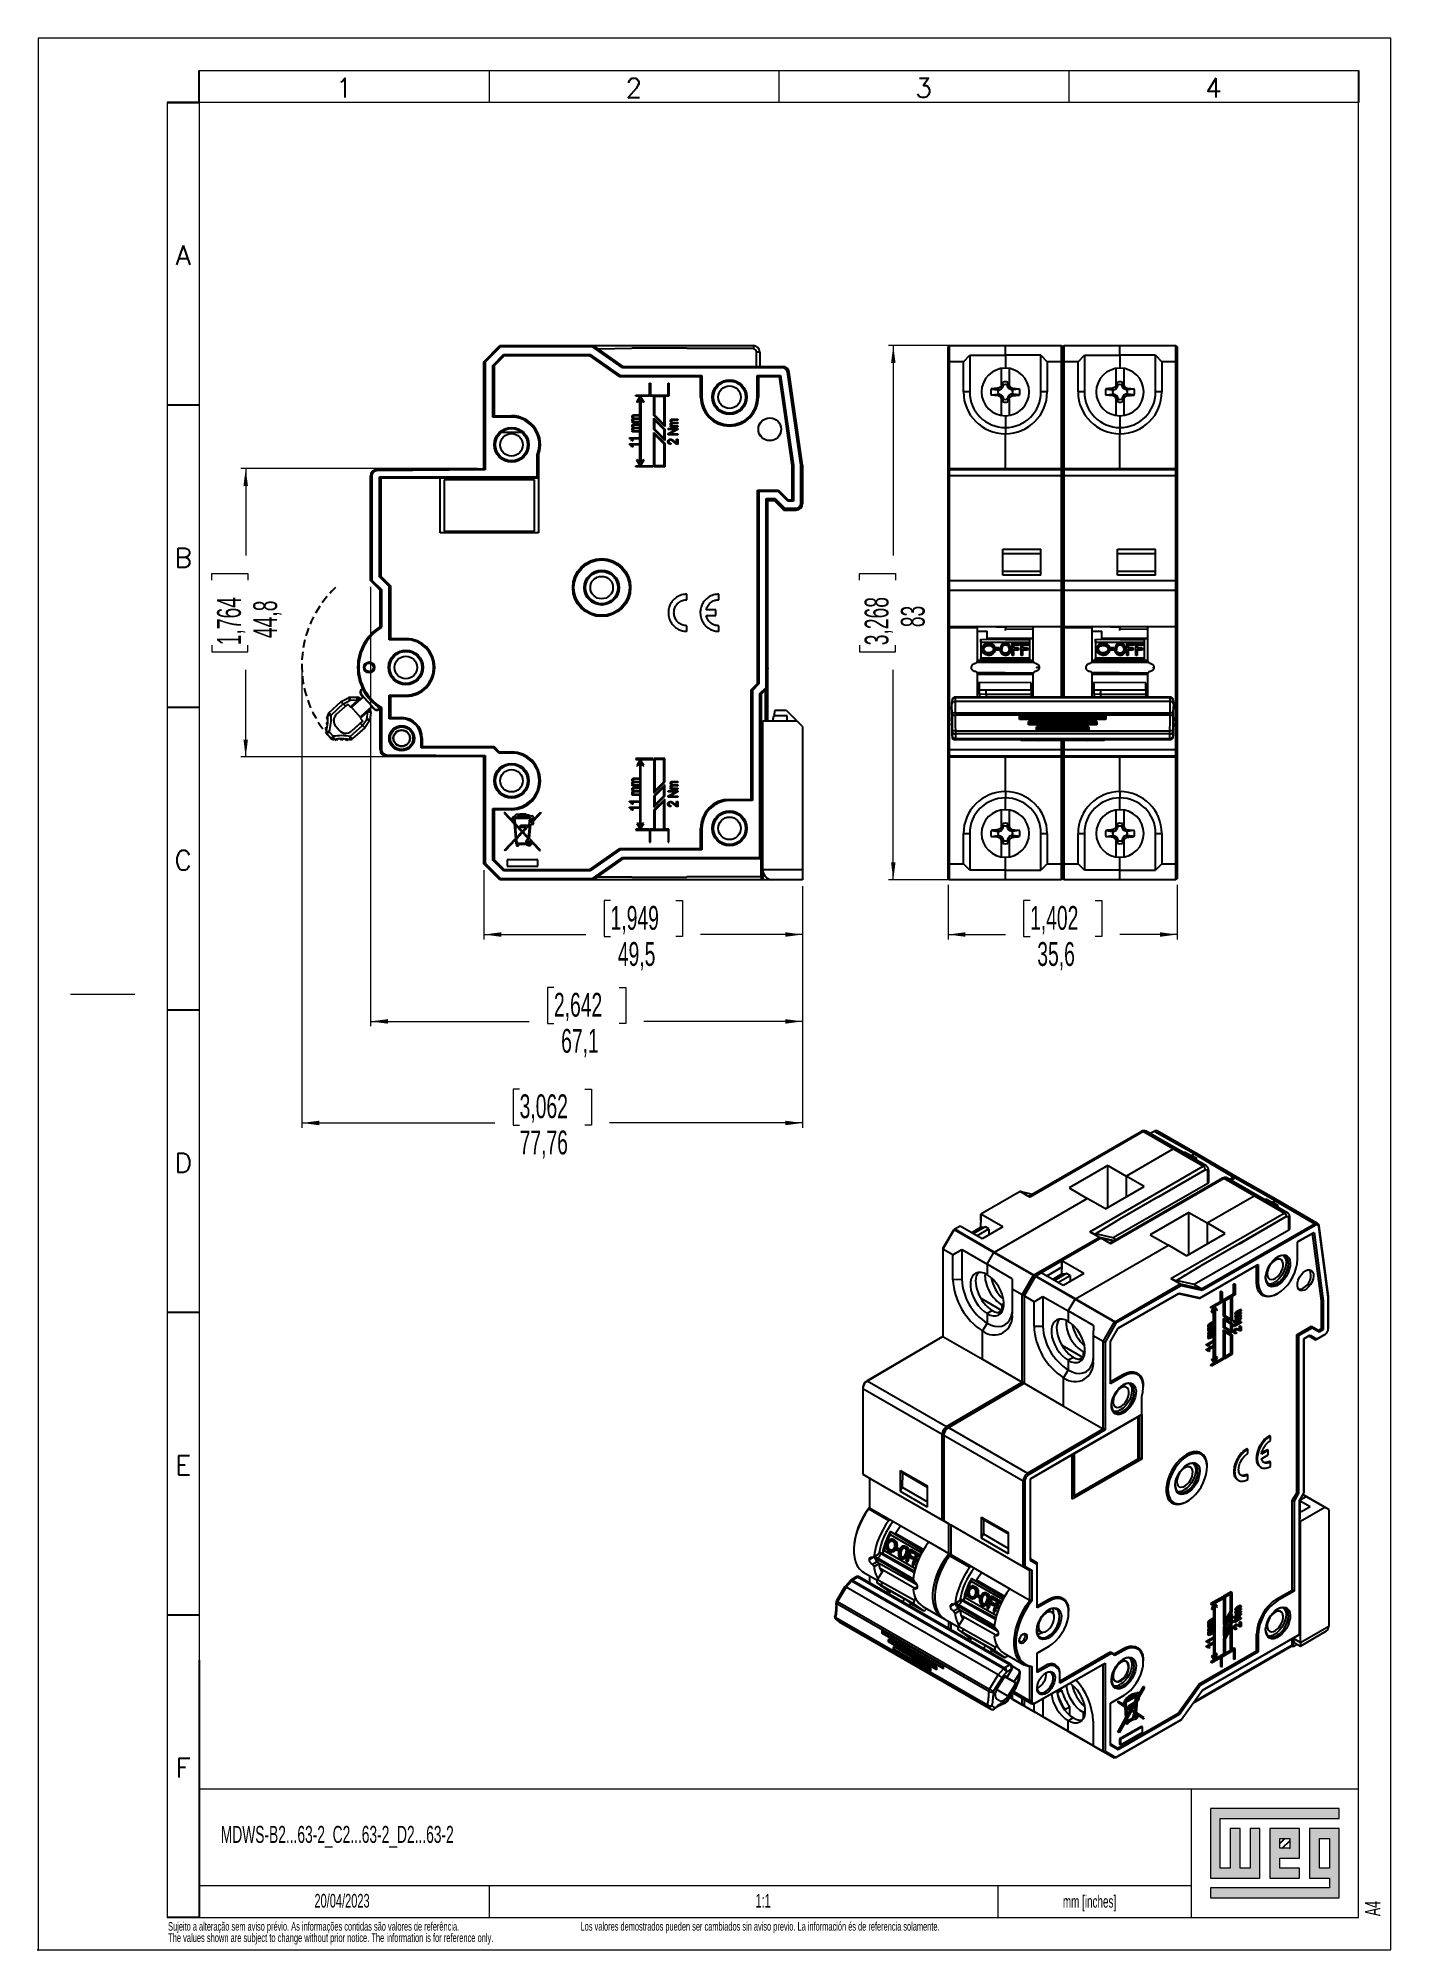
# Model space of a CAD drawing. Header units: millimetres. Extents: x 0 to 210, y 0 to 297.
import ezdxf

# ---------------------------------------------------------------- set-up
doc = ezdxf.new("R2010")
doc.units = ezdxf.units.MM
doc.header["$PDSIZE"] = -1
doc.linetypes.add('HIDDEN', pattern=[1.905, 1.27, -0.635])
doc.layers.add('FORMATO', color=7, linetype='Continuous')
doc.layers.add('LEGENDA', color=7, linetype='Continuous')
doc.styles.add('SLDTEXTSTYLE0', font='ROMANS')
doc.styles.add('SLDTEXTSTYLE1', font='TXT', dxfattribs={"width": 0.605})
doc.styles.add('SLDTEXTSTYLE2', font='TXT', dxfattribs={"width": 0.569583})
doc.dimstyles.new('SLDDIMSTYLE0', dxfattribs={"dimtxt": 3.595646, "dimasz": 2.7, "dimexe": 0, "dimexo": 0.0625, "dimgap": 0.898912, "dimtad": 0, "dimrnd": 1e-09, "dimzin": 12, "dimdsep": 46, "dimtxsty": 'SLDTEXTSTYLE1', "dimsah": 1, "dimcen": 0.09, "dimadec": 0, "dimazin": 3, "dimtfac": 1, "dimtdec": 3, "dimtofl": 0, "dimtmove": 0, "dimatfit": 3, "dimfxl": 1, "dimfrac": 2, "dimtolj": 1, "dimtzin": 12, "dimarcsym": 0})

msp = doc.modelspace()

# ---------------------------------------------------------------- texts
at = {"layer": 'FORMATO'}
for s, insert, char_height, attachment_point, style in [('1', (47.477, 290.776), 3, 2, 'SLDTEXTSTYLE0'), ('2', (92.477, 290.776), 3, 2, 'SLDTEXTSTYLE0'), ('3', (137.477, 290.776), 3, 2, 'SLDTEXTSTYLE0'), ('4', (182.477, 290.776), 3, 2, 'SLDTEXTSTYLE0'), ('A', (22.482, 264.776), 3, 2, 'SLDTEXTSTYLE0'), ('B', (22.501, 217.776), 3, 2, 'SLDTEXTSTYLE0'), ('C', (22.501, 170.776), 3, 2, 'SLDTEXTSTYLE0'), ('D', (22.501, 123.776), 3, 2, 'SLDTEXTSTYLE0'), ('E', (22.506, 76.776), 3, 2, 'SLDTEXTSTYLE0'), ('F', (22.482, 29.776), 3, 2, 'SLDTEXTSTYLE0'), ('mm [inches]', (159.088, 8.445), 1.9, 1, 'SLDTEXTSTYLE1')]:
    msp.add_mtext(s, dxfattribs=dict(at, insert=insert, char_height=char_height, attachment_point=attachment_point, style=style))
at = {"layer": 'LEGENDA', "style": 'SLDTEXTSTYLE1'}
for s, insert, char_height, attachment_point in [('MDWS-B2...63-2_C2...63-2_D2...63-2', (28.345, 19.251), 2.64583, 1), ('20/04/2023', (47.169, 8.677), 2.1167, 2), ('1:1', (112.547, 8.677), 2.1167, 2)]:
    msp.add_mtext(s, dxfattribs=dict(at, insert=insert, char_height=char_height, attachment_point=attachment_point))
at = {"layer": 'LEGENDA', "insert": (205.983, 5.232), "char_height": 2.3813, "attachment_point": 1, "rotation": 90, "style": 'SLDTEXTSTYLE1'}
msp.add_mtext('A4', dxfattribs=at)

# ---------------------------------------------------------------- blocks, each defined once
blk = doc.blocks.new('SW_NOTE_0')
at = {"color": 0, "linetype": 'Continuous', "lineweight": 0, "attachment_point": 1}
for s, insert, char_height, style in [('The values shown are subject to change without prior notice. The information is for reference only.', (0, -0.06), 1.3229, 'SLDTEXTSTYLE1'), ('Sujeito a alteração sem aviso prévio. As informações contidas são valores de referência.                                                           Los valores demostrados pueden ser cambiados sin aviso previo. La información és de referencia solamente.', (0, 1.71), 1.32292, 'SLDTEXTSTYLE2')]:
    blk.add_mtext(s, dxfattribs=dict(at, insert=insert, char_height=char_height, style=style))
blk = doc.blocks.new('_D')
at = {"color": 7, "linetype": 'Continuous', "lineweight": 18, "transparency": 16777216}
for p, q in [((149.16, 249.24), (132.01, 249.24)), ((132.76, 249.24), (132.76, 216.63)), ((127.49, 212.8), (127.49, 213.82)), ((127.49, 213.82), (133.09, 213.82)), ((133.09, 213.82), (133.09, 212.8)), ((127.49, 202.68), (127.49, 201.66)), ((133.09, 201.66), (133.09, 202.68)), ((127.49, 201.66), (133.09, 201.66)), ((132.76, 166.24), (132.76, 198.85)), ((149.16, 166.24), (132.01, 166.24))]:
    blk.add_line(p, q, dxfattribs=at)
for points in [[(132.76, 249.24), (132.41, 246.54), (133.11, 246.54)], [(132.76, 166.24), (133.11, 168.94), (132.41, 168.94)]]:
    blk.add_solid(points, dxfattribs=at)
at = {"color": 7, "linetype": 'Continuous', "lineweight": 18, "transparency": 16777216, "char_height": 3.704, "attachment_point": 1, "rotation": 90, "style": 'SLDTEXTSTYLE1'}
for s, insert in [('3,268', (128.31, 202.68)), ('83', (133.93, 205.49))]:
    blk.add_mtext(s, dxfattribs=dict(at, insert=insert))
blk = doc.blocks.new('_D_1')
at = {"color": 7, "linetype": 'Continuous', "lineweight": 18, "transparency": 16777216}
for p, q in [((141.26, 165.44), (141.26, 156.99)), ((176.86, 165.44), (176.86, 156.99)), ((154, 163.01), (152.98, 163.01)), ((152.98, 163.01), (152.98, 157.41)), ((164.12, 163.01), (165.13, 163.01)), ((165.13, 163.01), (165.13, 157.41)), ((141.26, 157.74), (150.17, 157.74)), ((176.86, 157.74), (167.95, 157.74)), ((152.98, 157.41), (154, 157.41)), ((165.13, 157.41), (164.12, 157.41))]:
    blk.add_line(p, q, dxfattribs=at)
for points in [[(141.26, 157.74), (143.96, 157.39), (143.96, 158.09)], [(176.86, 157.74), (174.16, 158.09), (174.16, 157.39)]]:
    blk.add_solid(points, dxfattribs=at)
at = {"color": 7, "linetype": 'Continuous', "lineweight": 18, "transparency": 16777216, "char_height": 3.704, "attachment_point": 1, "style": 'SLDTEXTSTYLE1'}
for s, insert in [('1,402', (154, 162.18)), ('35,6', (155.12, 156.57))]:
    blk.add_mtext(s, dxfattribs=dict(at, insert=insert))
blk = doc.blocks.new('_D_2')
at = {"color": 7, "linetype": 'Continuous', "lineweight": 18, "transparency": 16777216}
for p, q in [((40.92, 198.57), (40.92, 127.71)), ((118.68, 165.24), (118.68, 127.71)), ((74.74, 133.73), (73.72, 133.73)), ((73.72, 133.73), (73.72, 128.13)), ((84.86, 133.73), (85.88, 133.73)), ((85.88, 133.73), (85.88, 128.13)), ((40.92, 128.46), (70.91, 128.46)), ((73.72, 128.13), (74.74, 128.13)), ((85.88, 128.13), (84.86, 128.13)), ((118.68, 128.46), (88.69, 128.46))]:
    blk.add_line(p, q, dxfattribs=at)
for points in [[(40.92, 128.46), (43.62, 128.11), (43.62, 128.81)], [(118.68, 128.46), (115.98, 128.81), (115.98, 128.11)]]:
    blk.add_solid(points, dxfattribs=at)
at = {"color": 7, "linetype": 'Continuous', "lineweight": 18, "transparency": 16777216, "char_height": 3.704, "attachment_point": 1, "style": 'SLDTEXTSTYLE1'}
for s, insert in [('3,062', (74.74, 132.91)), ('77,76', (74.74, 127.29))]:
    blk.add_mtext(s, dxfattribs=dict(at, insert=insert))
blk = doc.blocks.new('_D_3')
at = {"color": 7, "linetype": 'Continuous', "lineweight": 18, "transparency": 16777216}
for p, q in [((69.18, 167.74), (69.18, 156.99)), ((118.68, 165.24), (118.68, 156.99)), ((88.87, 163.01), (87.86, 163.01)), ((87.86, 163.01), (87.86, 157.41)), ((98.99, 163.01), (100.01, 163.01)), ((100.01, 163.01), (100.01, 157.41)), ((69.18, 157.74), (85.04, 157.74)), ((118.68, 157.74), (102.82, 157.74)), ((87.86, 157.41), (88.87, 157.41)), ((100.01, 157.41), (98.99, 157.41))]:
    blk.add_line(p, q, dxfattribs=at)
for points in [[(69.18, 157.74), (71.88, 157.39), (71.88, 158.09)], [(118.68, 157.74), (115.98, 158.09), (115.98, 157.39)]]:
    blk.add_solid(points, dxfattribs=at)
at = {"color": 7, "linetype": 'Continuous', "lineweight": 18, "transparency": 16777216, "char_height": 3.704, "attachment_point": 1, "style": 'SLDTEXTSTYLE1'}
for s, insert in [('1,949', (88.87, 162.18)), ('49,5', (89.99, 156.57))]:
    blk.add_mtext(s, dxfattribs=dict(at, insert=insert))
blk = doc.blocks.new('_D_4')
at = {"color": 7, "linetype": 'Continuous', "lineweight": 18, "transparency": 16777216}
for p, q in [((51.58, 211.74), (51.58, 143.49)), ((118.68, 165.24), (118.68, 143.49)), ((80.07, 149.51), (79.06, 149.51)), ((79.06, 149.51), (79.06, 143.91)), ((90.19, 149.51), (91.21, 149.51)), ((91.21, 149.51), (91.21, 143.91)), ((51.58, 144.24), (76.24, 144.24)), ((79.06, 143.91), (80.07, 143.91)), ((91.21, 143.91), (90.19, 143.91)), ((118.68, 144.24), (94.02, 144.24))]:
    blk.add_line(p, q, dxfattribs=at)
for points in [[(51.58, 144.24), (54.28, 143.89), (54.28, 144.59)], [(118.68, 144.24), (115.98, 144.59), (115.98, 143.89)]]:
    blk.add_solid(points, dxfattribs=at)
at = {"color": 7, "linetype": 'Continuous', "lineweight": 18, "transparency": 16777216, "char_height": 3.704, "attachment_point": 1, "style": 'SLDTEXTSTYLE1'}
for s, insert in [('2,642', (80.07, 148.68)), ('67,1', (81.19, 143.07))]:
    blk.add_mtext(s, dxfattribs=dict(at, insert=insert))
blk = doc.blocks.new('_D_5')
at = {"color": 7, "linetype": 'Continuous', "lineweight": 18, "transparency": 16777216}
for p, q in [((68.18, 230.14), (31.46, 230.14)), ((32.21, 230.14), (32.21, 216.63)), ((26.94, 212.8), (26.94, 213.82)), ((26.94, 213.82), (32.54, 213.82)), ((32.54, 213.82), (32.54, 212.8)), ((26.94, 202.68), (26.94, 201.66)), ((32.54, 201.66), (32.54, 202.68)), ((26.94, 201.66), (32.54, 201.66)), ((32.21, 185.34), (32.21, 198.85)), ((68.18, 185.34), (31.46, 185.34))]:
    blk.add_line(p, q, dxfattribs=at)
for points in [[(32.21, 230.14), (31.86, 227.44), (32.56, 227.44)], [(32.21, 185.34), (32.56, 188.04), (31.86, 188.04)]]:
    blk.add_solid(points, dxfattribs=at)
at = {"color": 7, "linetype": 'Continuous', "lineweight": 18, "transparency": 16777216, "char_height": 3.704, "attachment_point": 1, "rotation": 90, "style": 'SLDTEXTSTYLE1'}
for s, insert in [('1,764', (27.76, 202.68)), ('44,8', (33.38, 203.8))]:
    blk.add_mtext(s, dxfattribs=dict(at, insert=insert))

# ---------------------------------------------------------------- dimensions: what is measured, and where the dimension line sits
at = {"color": 7, "linetype": 'Continuous', "lineweight": 18}
for base, p1, p2, picture, middle in [((132.758, 166.239), (150.158, 249.239), (150.158, 166.239), '_D', (132.758, 207.739)), ((32.209, 185.339), (69.182, 230.139), (69.182, 185.339), '_D_5', (32.209, 207.739))]:
    dim = msp.add_linear_dim(base=base, p1=p1, p2=p2, angle=90, dimstyle='SLDDIMSTYLE0', dxfattribs=at)
    dim.commit()
    dim.dimension.update_dxf_attribs({"geometry": picture, "text_midpoint": middle, "dimtype": 160})
for base, p1, p2, picture, middle in [((51.582, 144.239), (118.682, 166.239), (51.582, 212.739), '_D_4', (85.132, 144.239)), ((118.682, 128.463), (40.919, 199.574), (118.682, 166.239), '_D_2', (79.801, 128.463)), ((69.182, 157.739), (118.682, 166.239), (69.182, 168.739), '_D_3', (93.932, 157.739)), ((176.858, 157.739), (141.258, 166.439), (176.858, 166.443), '_D_1', (159.058, 157.739))]:
    dim = msp.add_linear_dim(base=base, p1=p1, p2=p2, dimstyle='SLDDIMSTYLE0', dxfattribs=at)
    dim.commit()
    dim.dimension.update_dxf_attribs({"geometry": picture, "text_midpoint": middle, "dimtype": 160})

# ---------------------------------------------------------------- hatches: boundary and pattern name
at = {"linetype": 'Continuous'}
msp.add_hatch(color=7, dxfattribs=at).paths.add_polyline_path([(181.99, 21.93), (181.99, 11.15), (189.69, 11.15), (189.69, 18.85), (188.15, 18.85), (188.15, 12.69), (186.61, 12.69), (186.61, 18.85), (185.07, 18.85), (185.07, 12.69), (183.53, 12.69), (183.53, 20.39), (202.01, 20.39), (202.01, 21.93)], flags=0)
h = msp.add_hatch(color=7, dxfattribs=at)
h.paths.add_polyline_path([(181.99, 8.07), (202.01, 8.07), (202.01, 18.85), (197.39, 18.85), (197.39, 11.15), (200.47, 11.15), (200.47, 9.61), (181.99, 9.61)], flags=0)
h.paths.add_polyline_path([(198.93, 17.31), (200.47, 17.31), (200.47, 12.69), (198.93, 12.69)], flags=0)
h = msp.add_hatch(color=7, dxfattribs=at)
h.paths.add_polyline_path([(195.85, 12.69), (192.77, 12.69), (192.77, 14.23), (195.85, 14.23), (195.85, 18.85), (191.23, 18.85), (191.23, 11.15), (195.85, 11.15)], flags=0)
h.paths.add_polyline_path([(194.31, 15.77), (192.77, 15.77), (192.77, 17.31), (194.31, 17.31)], flags=0)
h = msp.add_hatch(dxfattribs=at)
h.set_pattern_fill('ANSI31', color=8, scale=0.25, style=0)
h.paths.add_polyline_path([(194.31, 15.77), (192.77, 15.77), (192.77, 17.31), (194.31, 17.31)], flags=0)

# ---------------------------------------------------------------- linework, layer by layer
at = {"color": 7, "linetype": 'Continuous', "lineweight": 25}
for p, q in [((69.182, 246.739), (71.682, 249.239)), ((69.182, 246.739), (69.385, 246.655)), ((69.182, 230.139), (69.182, 246.739)), ((71.766, 249.036), (69.385, 246.655)), ((69.385, 246.655), (69.385, 229.937)), ((70.582, 246.159), (72.262, 247.839)), ((72.344, 247.639), (70.782, 246.076)), ((71.682, 249.239), (71.766, 249.036)), ((71.682, 249.239), (71.766, 249.239)), ((71.766, 249.239), (71.766, 249.036)), ((71.766, 249.239), (86.14, 249.239)), ((86.076, 249.036), (71.766, 249.036)), ((72.262, 247.839), (85.699, 247.839)), ((72.344, 247.639), (72.262, 247.839)), ((85.636, 247.639), (72.344, 247.639)), ((85.636, 247.639), (85.699, 247.839)), ((90.277, 244.389), (85.636, 247.639)), ((85.699, 247.839), (90.34, 244.589)), ((86.14, 249.239), (86.076, 249.036)), ((90.717, 245.786), (86.076, 249.036)), ((86.14, 249.239), (90.782, 245.989)), ((86.14, 249.239), (111.032, 249.239)), ((86.849, 248.743), (92.182, 248.863)), ((92.182, 248.863), (92.182, 248.846)), ((100.682, 248.846), (92.182, 248.846)), ((100.682, 248.839), (100.682, 248.846)), ((100.682, 248.839), (110.963, 248.839)), ((110.963, 248.839), (110.979, 248.739)), ((111.032, 248.739), (110.979, 248.739)), ((111.032, 249.239), (111.032, 248.739)), ((111.532, 245.989), (111.532, 248.239)), ((112.032, 248.239), (111.532, 248.239)), ((112.032, 248.239), (112.032, 245.989)), ((141.258, 249.039), (141.458, 249.239)), ((141.258, 246.656), (141.258, 249.039)), ((141.258, 246.656), (141.458, 246.739)), ((141.258, 229.939), (141.258, 246.656)), ((141.458, 249.239), (141.458, 246.739)), ((141.458, 249.239), (150.158, 249.239)), ((143.658, 246.739), (141.458, 246.739)), ((141.458, 246.739), (141.458, 230.139)), ((143.658, 246.739), (144.624, 247.739)), ((143.658, 242.039), (143.658, 246.739)), ((144.624, 247.739), (150.158, 247.739)), ((144.624, 247.739), (144.624, 242.039)), ((150.158, 247.739), (150.158, 249.239)), ((150.158, 249.239), (158.856, 249.239)), ((150.158, 247.739), (150.158, 245.739)), ((155.692, 247.739), (150.158, 247.739)), ((155.692, 242.039), (155.692, 247.739)), ((155.692, 247.739), (156.658, 246.739)), ((156.658, 246.739), (156.658, 242.039)), ((158.856, 246.739), (156.658, 246.739)), ((158.856, 246.739), (158.856, 249.239)), ((158.856, 249.239), (159.058, 249.036)), ((158.856, 230.139), (158.856, 246.739)), ((158.856, 246.739), (159.058, 246.655)), ((159.058, 249.039), (159.258, 249.239)), ((159.058, 246.656), (159.058, 249.039)), ((159.058, 246.656), (159.258, 246.739)), ((159.058, 229.939), (159.058, 246.656)), ((159.258, 249.239), (159.258, 246.739)), ((159.258, 249.239), (167.958, 249.239)), ((161.458, 246.739), (159.258, 246.739)), ((159.258, 246.739), (159.258, 230.139)), ((161.458, 246.739), (162.424, 247.739)), ((161.458, 242.039), (161.458, 246.739)), ((162.424, 247.739), (167.958, 247.739)), ((162.424, 247.739), (162.424, 242.039)), ((167.958, 247.739), (167.958, 249.239)), ((167.958, 249.239), (176.656, 249.239)), ((167.958, 247.739), (167.958, 245.739)), ((173.492, 247.739), (167.958, 247.739)), ((173.492, 247.739), (174.458, 246.739)), ((173.492, 242.039), (173.492, 247.739)), ((176.656, 246.739), (174.458, 246.739)), ((174.458, 246.739), (174.458, 242.039)), ((176.656, 246.739), (176.656, 249.239)), ((176.656, 249.239), (176.858, 249.036)), ((176.656, 230.139), (176.656, 246.739)), ((176.656, 246.739), (176.858, 246.655)), ((176.858, 249.036), (176.858, 246.655)), ((176.858, 246.655), (176.858, 229.937)), ((70.582, 238.139), (70.582, 246.159)), ((70.782, 246.076), (70.582, 246.159)), ((70.782, 246.076), (70.782, 238.339)), ((90.277, 244.389), (90.34, 244.589)), ((102.832, 244.389), (90.277, 244.389)), ((90.34, 244.589), (103.032, 244.589)), ((90.782, 245.989), (90.717, 245.786)), ((115.538, 245.786), (90.717, 245.786)), ((90.782, 245.989), (115.538, 245.989)), ((102.832, 244.389), (103.032, 244.589)), ((102.832, 241.239), (102.832, 244.389)), ((103.032, 244.589), (103.032, 241.239)), ((111.632, 244.589), (115.269, 244.589)), ((111.632, 241.239), (111.632, 244.589)), ((111.832, 244.389), (111.632, 244.589)), ((115.095, 244.389), (111.832, 244.389)), ((111.832, 244.389), (111.832, 241.239)), ((115.095, 244.389), (115.269, 244.589)), ((117.082, 230.575), (115.095, 244.389)), ((115.269, 244.589), (117.282, 230.589)), ((115.538, 245.989), (115.538, 245.786)), ((115.538, 245.989), (115.615, 245.989)), ((116.528, 245.132), (116.327, 245.103)), ((118.402, 230.669), (116.327, 245.103)), ((116.528, 245.132), (118.606, 230.684)), ((116.605, 245.132), (116.528, 245.132)), ((118.682, 230.689), (116.605, 245.132)), ((149.558, 243.116), (149.558, 245.69)), ((149.825, 243.135), (149.766, 243.579)), ((150.49, 243.135), (150.55, 243.579)), ((150.758, 245.69), (150.758, 243.116)), ((167.358, 243.116), (167.358, 245.69)), ((167.625, 243.135), (167.566, 243.579)), ((168.29, 243.135), (168.35, 243.579)), ((168.558, 245.69), (168.558, 243.116)), ((92.782, 241.389), (92.782, 241.539)), ((92.782, 241.539), (94.782, 241.539)), ((94.782, 241.389), (92.782, 241.389)), ((92.953, 240.464), (93.482, 241.379)), ((93.407, 240.949), (93.083, 240.389)), ((93.407, 230.979), (93.407, 240.949)), ((93.482, 241.379), (94.01, 240.464)), ((93.88, 240.389), (93.557, 240.949)), ((93.557, 240.949), (93.557, 230.979)), ((94.782, 241.539), (94.782, 241.389)), ((94.932, 241.389), (94.932, 243.389)), ((94.932, 243.389), (95.082, 243.389)), ((95.582, 241.389), (94.932, 241.389)), ((95.082, 243.389), (95.082, 241.539)), ((95.082, 241.539), (97.782, 241.539)), ((95.582, 238.389), (95.582, 241.389)), ((95.732, 241.389), (97.132, 241.389)), ((95.732, 238.451), (95.732, 241.389)), ((97.132, 241.389), (97.132, 237.051)), ((97.282, 241.389), (97.282, 236.689)), ((97.932, 241.389), (97.282, 241.389)), ((97.782, 241.539), (97.782, 243.389)), ((97.782, 243.389), (97.932, 243.389)), ((97.932, 243.389), (97.932, 241.389)), ((102.832, 241.239), (103.032, 241.239)), ((111.832, 241.239), (111.632, 241.239)), ((144.624, 242.039), (143.658, 242.039)), ((149.394, 242.803), (149.015, 242.604)), ((149.394, 241.276), (149.015, 241.474)), ((149.062, 242.372), (149.242, 242.375)), ((149.558, 243.116), (149.394, 242.803)), ((149.638, 242.559), (149.394, 242.803)), ((149.638, 241.519), (149.394, 241.276)), ((149.558, 240.962), (149.394, 241.276)), ((149.558, 243.116), (149.558, 242.715)), ((149.558, 242.715), (149.729, 243.046)), ((149.558, 241.364), (149.729, 241.032)), ((149.558, 240.962), (149.558, 241.364)), ((149.558, 238.388), (149.558, 240.962)), ((149.822, 241.124), (149.729, 241.032)), ((149.825, 240.944), (149.766, 240.499)), ((149.822, 241.124), (149.825, 240.944)), ((150.49, 240.944), (150.55, 240.499)), ((150.493, 242.955), (150.586, 243.046)), ((150.758, 242.715), (150.586, 243.046)), ((150.758, 241.364), (150.586, 241.032)), ((150.678, 242.559), (150.922, 242.803)), ((150.678, 241.519), (150.922, 241.276)), ((150.758, 243.116), (150.922, 242.803)), ((150.758, 243.116), (150.758, 242.715)), ((150.758, 240.962), (150.758, 241.364)), ((150.758, 240.962), (150.922, 241.276)), ((150.758, 240.962), (150.758, 238.388)), ((150.922, 242.803), (151.3, 242.604)), ((150.922, 241.276), (151.3, 241.474)), ((151.254, 241.707), (151.073, 241.704)), ((156.658, 242.039), (155.692, 242.039)), ((162.424, 242.039), (161.458, 242.039)), ((167.194, 242.803), (166.815, 242.604)), ((167.194, 241.276), (166.815, 241.474)), ((166.862, 242.372), (167.042, 242.375)), ((167.358, 243.116), (167.194, 242.803)), ((167.438, 242.559), (167.194, 242.803)), ((167.438, 241.519), (167.194, 241.276)), ((167.358, 240.962), (167.194, 241.276)), ((167.358, 243.116), (167.358, 242.715)), ((167.358, 242.715), (167.529, 243.046)), ((167.358, 241.364), (167.529, 241.032)), ((167.358, 240.962), (167.358, 241.364)), ((167.358, 238.388), (167.358, 240.962)), ((167.622, 241.124), (167.529, 241.032)), ((167.625, 240.944), (167.566, 240.499)), ((167.622, 241.124), (167.625, 240.944)), ((168.29, 240.944), (168.35, 240.499)), ((168.293, 242.955), (168.386, 243.046)), ((168.558, 242.715), (168.386, 243.046)), ((168.558, 241.364), (168.386, 241.032)), ((168.478, 242.559), (168.722, 242.803)), ((168.478, 241.519), (168.722, 241.276)), ((168.558, 243.116), (168.558, 242.715)), ((168.558, 243.116), (168.722, 242.803)), ((168.558, 240.962), (168.558, 241.364)), ((168.558, 240.962), (168.722, 241.276)), ((168.558, 240.962), (168.558, 238.388)), ((168.722, 242.803), (169.1, 242.604)), ((168.722, 241.276), (169.1, 241.474)), ((169.054, 241.707), (168.873, 241.704)), ((174.458, 242.039), (173.492, 242.039)), ((70.782, 238.339), (70.582, 238.139)), ((73.482, 238.139), (70.582, 238.139)), ((70.782, 238.339), (73.482, 238.339)), ((73.482, 238.339), (73.482, 238.139)), ((92.561, 238.487), (93.307, 238.487)), ((93.307, 237.805), (92.598, 237.805)), ((93.307, 238.331), (92.62, 238.331)), ((92.673, 237.961), (93.307, 237.961)), ((93.083, 240.389), (92.953, 240.464)), ((93.307, 238.487), (93.307, 238.331)), ((93.307, 237.961), (93.307, 237.805)), ((94.01, 240.464), (93.88, 240.389)), ((97.282, 236.689), (95.582, 238.389)), ((95.582, 236.189), (95.582, 237.965)), ((95.582, 237.965), (97.282, 236.265)), ((97.132, 237.051), (95.732, 238.451)), ((95.732, 236.251), (95.732, 237.603)), ((95.732, 237.603), (97.132, 236.203)), ((98.536, 237.837), (99.282, 237.837)), ((99.282, 237.681), (98.595, 237.681)), ((99.282, 237.837), (99.282, 237.681)), ((150.158, 238.339), (150.158, 236.505)), ((167.958, 238.339), (167.958, 236.505)), ((75.109, 235.737), (71.854, 235.737)), ((91.787, 234.821), (91.787, 234.922)), ((91.787, 234.922), (93.307, 234.922)), ((93.307, 234.766), (92.118, 234.766)), ((92.216, 237.279), (92.216, 237.416)), ((92.216, 237.416), (92.369, 237.416)), ((93.307, 237.279), (92.216, 237.279)), ((92.216, 235.838), (92.216, 235.974)), ((92.216, 235.974), (92.369, 235.974)), ((93.307, 235.838), (92.216, 235.838)), ((92.561, 237.045), (93.307, 237.045)), ((93.307, 236.364), (92.598, 236.364)), ((93.307, 236.89), (92.62, 236.89)), ((92.673, 236.519), (93.307, 236.519)), ((92.741, 237.435), (93.307, 237.435)), ((92.741, 235.993), (93.307, 235.993)), ((93.307, 237.435), (93.307, 237.279)), ((93.307, 237.045), (93.307, 236.89)), ((93.307, 236.519), (93.307, 236.364)), ((93.307, 235.993), (93.307, 235.838)), ((93.307, 234.922), (93.307, 234.766)), ((97.282, 234.489), (95.582, 236.189)), ((95.582, 230.389), (95.582, 235.765)), ((95.582, 235.765), (97.282, 234.065)), ((97.132, 234.851), (95.732, 236.251)), ((95.732, 230.539), (95.732, 235.403)), ((95.732, 235.403), (97.132, 234.003)), ((97.132, 236.203), (97.132, 234.851)), ((97.282, 236.265), (97.282, 234.489)), ((97.782, 236.201), (97.782, 236.357)), ((97.782, 236.357), (99.282, 236.357)), ((97.782, 235.568), (98.977, 236.201)), ((98.977, 236.201), (97.782, 236.201)), ((97.782, 235.402), (97.782, 235.568)), ((99.282, 235.402), (97.782, 235.402)), ((99.282, 236.19), (98.088, 235.558)), ((98.088, 235.558), (99.282, 235.558)), ((98.191, 236.629), (98.191, 236.766)), ((98.191, 236.766), (98.344, 236.766)), ((99.282, 236.629), (98.191, 236.629)), ((99.282, 237.155), (98.573, 237.155)), ((98.648, 237.311), (99.282, 237.311)), ((98.716, 236.785), (99.282, 236.785)), ((99.106, 234.701), (99.282, 234.701)), ((99.106, 234.116), (99.106, 234.701)), ((99.282, 237.311), (99.282, 237.155)), ((99.282, 236.785), (99.282, 236.629)), ((99.282, 236.357), (99.282, 236.19)), ((99.282, 235.558), (99.282, 235.402)), ((99.282, 234.701), (99.282, 233.902)), ((150.158, 236.505), (150.158, 235.539)), ((150.158, 230.139), (150.158, 235.539)), ((167.958, 236.505), (167.958, 235.539)), ((167.958, 230.139), (167.958, 235.539)), ((77.482, 228.839), (77.482, 232.261)), ((77.682, 232.224), (77.482, 232.261)), ((77.682, 232.224), (77.682, 228.639)), ((91.787, 233.866), (91.787, 233.967)), ((91.787, 233.967), (93.307, 233.967)), ((93.307, 233.812), (92.118, 233.812)), ((92.352, 234.454), (92.177, 234.454)), ((92.352, 233.5), (92.177, 233.5)), ((93.307, 233.967), (93.307, 233.812)), ((97.132, 234.003), (97.132, 230.539)), ((97.282, 234.065), (97.282, 230.389)), ((98.23, 234.078), (98.21, 233.922)), ((51.582, 212.739), (51.582, 228.994)), ((51.785, 228.994), (51.582, 228.994)), ((51.785, 228.994), (51.785, 212.824)), ((52.573, 229.994), (69.182, 230.139)), ((52.575, 229.791), (52.573, 229.994)), ((69.385, 229.937), (52.575, 229.791)), ((52.982, 228.839), (77.482, 228.839)), ((52.982, 213.319), (52.982, 228.839)), ((53.182, 228.639), (52.982, 228.839)), ((69.385, 229.937), (69.182, 230.139)), ((77.682, 228.639), (77.482, 228.839)), ((92.782, 230.389), (92.782, 230.539)), ((92.782, 230.539), (95.432, 230.539)), ((95.432, 230.389), (92.782, 230.389)), ((92.953, 231.464), (93.083, 231.539)), ((93.482, 230.549), (92.953, 231.464)), ((93.083, 231.539), (93.407, 230.979)), ((94.01, 231.464), (93.482, 230.549)), ((93.557, 230.979), (93.88, 231.539)), ((93.88, 231.539), (94.01, 231.464)), ((95.432, 230.539), (95.432, 230.389)), ((97.282, 230.389), (95.582, 230.389)), ((97.132, 230.539), (95.732, 230.539)), ((117.082, 230.575), (117.282, 230.589)), ((117.082, 225.289), (117.082, 230.575)), ((117.282, 230.589), (117.282, 225.089)), ((118.606, 230.684), (118.402, 230.669)), ((118.402, 224.765), (118.402, 230.669)), ((118.682, 230.689), (118.606, 230.684)), ((118.606, 230.684), (118.606, 224.765)), ((118.682, 230.689), (118.682, 224.689)), ((141.458, 230.139), (141.258, 229.939)), ((141.258, 229.939), (141.458, 230.139)), ((141.258, 229.794), (141.458, 229.994)), ((141.258, 229.794), (141.258, 229.939)), ((141.258, 228.994), (141.258, 229.794)), ((141.258, 228.994), (141.458, 228.994)), ((141.258, 212.822), (141.258, 228.994)), ((141.458, 230.139), (141.458, 229.994)), ((141.458, 230.139), (150.158, 230.139)), ((141.458, 229.994), (141.458, 228.994)), ((141.458, 229.994), (158.856, 229.994)), ((141.458, 228.994), (141.458, 212.739)), ((158.856, 228.994), (141.458, 228.994)), ((150.158, 230.139), (158.856, 230.139)), ((158.856, 229.994), (158.856, 230.139)), ((159.058, 229.937), (158.856, 230.139)), ((158.856, 228.994), (158.856, 229.994)), ((159.058, 229.791), (158.856, 229.994)), ((158.856, 212.739), (158.856, 228.994)), ((159.058, 228.994), (158.856, 228.994)), ((159.258, 230.139), (159.058, 229.939)), ((159.058, 229.939), (159.258, 230.139)), ((159.058, 229.794), (159.258, 229.994)), ((159.058, 229.794), (159.058, 229.939)), ((159.058, 228.994), (159.058, 229.794)), ((159.058, 212.822), (159.058, 228.994)), ((159.058, 228.994), (159.258, 228.994)), ((159.258, 230.139), (159.258, 229.994)), ((159.258, 230.139), (167.958, 230.139)), ((159.258, 229.994), (159.258, 228.994)), ((159.258, 229.994), (176.656, 229.994)), ((159.258, 228.994), (159.258, 212.739)), ((176.656, 228.994), (159.258, 228.994)), ((167.958, 230.139), (176.656, 230.139)), ((176.656, 229.994), (176.656, 230.139)), ((176.858, 229.937), (176.656, 230.139)), ((176.656, 228.994), (176.656, 229.994)), ((176.858, 229.791), (176.656, 229.994)), ((176.656, 212.739), (176.656, 228.994)), ((176.858, 228.994), (176.656, 228.994)), ((176.858, 229.937), (176.858, 229.791)), ((176.858, 229.791), (176.858, 228.994)), ((176.858, 228.994), (176.858, 212.824)), ((62.382, 228.639), (53.182, 228.639)), ((53.182, 228.639), (53.182, 213.402)), ((77.682, 228.639), (62.382, 228.639)), ((62.382, 220.139), (62.382, 228.639)), ((63.032, 228.389), (63.032, 220.389)), ((77.032, 228.389), (63.032, 228.389)), ((77.032, 220.389), (77.032, 228.389)), ((77.682, 228.639), (77.682, 220.139)), ((111.682, 226.789), (114.944, 226.789)), ((111.682, 226.789), (111.882, 226.589)), ((111.682, 196.752), (111.682, 226.789)), ((111.882, 226.589), (111.882, 196.669)), ((114.862, 226.589), (111.882, 226.589)), ((114.944, 226.789), (114.862, 226.589)), ((116.362, 225.089), (114.862, 226.589)), ((114.944, 226.789), (116.444, 225.289)), ((113.002, 225.469), (114.397, 225.469)), ((113.002, 196.135), (113.002, 225.469)), ((113.206, 225.265), (113.002, 225.469)), ((114.313, 225.265), (113.206, 225.265)), ((113.206, 225.265), (113.206, 196.05)), ((113.282, 225.189), (113.206, 225.265)), ((113.282, 225.189), (114.282, 225.189)), ((113.282, 199.155), (113.282, 225.189)), ((114.282, 225.189), (114.313, 225.265)), ((114.282, 225.189), (115.782, 223.689)), ((114.313, 225.265), (114.397, 225.469)), ((115.813, 223.765), (114.313, 225.265)), ((114.397, 225.469), (115.897, 223.969)), ((115.782, 223.689), (115.813, 223.765)), ((115.782, 223.689), (117.682, 223.689)), ((115.813, 223.765), (115.897, 223.969)), ((117.606, 223.765), (115.813, 223.765)), ((115.897, 223.969), (117.606, 223.969)), ((116.444, 225.289), (116.362, 225.089)), ((117.282, 225.089), (116.362, 225.089)), ((116.444, 225.289), (117.082, 225.289)), ((117.082, 225.289), (117.282, 225.089)), ((117.606, 223.765), (117.606, 223.969)), ((117.682, 223.689), (117.606, 223.765)), ((118.606, 224.765), (118.402, 224.765)), ((118.606, 224.765), (118.682, 224.689)), ((77.682, 220.139), (62.382, 220.139)), ((63.032, 220.389), (77.032, 220.389)), ((149.758, 217.605), (155.658, 217.605)), ((149.758, 213.573), (149.758, 217.605)), ((155.658, 216.905), (149.758, 216.905)), ((155.658, 213.573), (155.658, 217.605)), ((167.558, 217.605), (173.458, 217.605)), ((167.558, 213.573), (167.558, 217.605)), ((173.458, 216.905), (167.558, 216.905)), ((173.458, 213.573), (173.458, 217.605)), ((149.758, 214.216), (155.658, 214.216)), ((167.558, 214.216), (173.458, 214.216)), ((51.785, 212.824), (51.582, 212.739)), ((53.082, 211.239), (51.582, 212.739)), ((51.785, 212.824), (53.285, 211.324)), ((53.182, 213.402), (52.982, 213.319)), ((54.482, 211.819), (52.982, 213.319)), ((53.285, 211.324), (53.082, 211.239)), ((53.082, 205.584), (53.082, 211.239)), ((53.182, 213.402), (54.682, 211.902)), ((53.285, 211.324), (53.285, 205.47)), ((54.482, 211.819), (54.682, 211.902)), ((54.482, 203.539), (54.482, 211.819)), ((54.682, 211.902), (54.682, 203.739)), ((141.258, 211.322), (141.258, 212.822)), ((141.258, 212.822), (141.458, 212.739)), ((141.258, 211.322), (141.458, 211.239)), ((141.258, 205.584), (141.258, 211.322)), ((141.458, 212.739), (141.458, 211.239)), ((141.458, 212.739), (158.856, 212.739)), ((141.458, 211.239), (158.856, 211.239)), ((141.458, 211.239), (141.458, 205.584)), ((155.658, 213.573), (149.758, 213.573)), ((159.058, 212.824), (158.856, 212.739)), ((158.856, 211.239), (158.856, 212.739)), ((159.058, 211.324), (158.856, 211.239)), ((158.856, 205.584), (158.856, 211.239)), ((159.058, 211.322), (159.058, 212.822)), ((159.058, 212.822), (159.258, 212.739)), ((159.058, 211.322), (159.258, 211.239)), ((159.058, 205.584), (159.058, 211.322)), ((159.258, 212.739), (159.258, 211.239)), ((159.258, 212.739), (176.656, 212.739)), ((159.258, 211.239), (176.656, 211.239)), ((159.258, 211.239), (159.258, 205.584)), ((173.458, 213.573), (167.558, 213.573)), ((176.858, 212.824), (176.656, 212.739)), ((176.656, 211.239), (176.656, 212.739)), ((176.858, 211.324), (176.656, 211.239)), ((176.656, 205.584), (176.656, 211.239)), ((176.858, 212.824), (176.858, 211.324)), ((176.858, 211.324), (176.858, 205.47)), ((100.728, 209.766), (100.728, 210.634)), ((105.222, 208.172), (103.701, 208.172)), ((105.222, 207.304), (105.222, 208.172)), ((105.682, 209.765), (105.682, 210.633)), ((53.285, 205.47), (53.082, 205.584)), ((100.728, 204.844), (100.728, 205.713)), ((103.702, 207.302), (105.222, 207.304)), ((105.681, 204.843), (105.681, 205.711)), ((141.258, 205.471), (141.258, 205.584)), ((141.458, 205.584), (141.258, 205.584)), ((141.758, 205.471), (141.258, 205.471)), ((141.258, 205.465), (141.258, 205.471)), ((141.258, 193.013), (141.258, 205.465)), ((141.258, 205.465), (141.458, 205.462)), ((141.458, 205.584), (154.458, 205.584)), ((141.458, 205.462), (141.458, 193.017)), ((141.458, 205.462), (145.858, 205.462)), ((141.758, 205.471), (141.758, 205.584)), ((142.258, 205.473), (141.758, 205.471)), ((142.258, 205.584), (142.258, 205.473)), ((142.258, 205.473), (145.858, 205.473)), ((145.858, 205.584), (145.858, 205.473)), ((150.158, 205.46), (145.858, 205.584)), ((145.858, 205.473), (145.858, 205.462)), ((145.858, 200.189), (145.858, 205.462)), ((150.158, 205.46), (150.158, 205.211)), ((150.158, 205.211), (154.458, 205.184)), ((150.158, 204.988), (150.158, 205.211)), ((154.458, 200.189), (154.458, 205.584)), ((154.458, 205.584), (158.856, 205.584)), ((158.856, 194.629), (158.856, 205.584)), ((159.058, 205.47), (158.856, 205.584)), ((159.258, 205.584), (159.058, 205.584)), ((159.058, 205.584), (159.058, 205.47)), ((159.558, 205.471), (159.058, 205.471)), ((159.058, 194.629), (159.058, 205.465)), ((159.058, 205.465), (159.258, 205.462)), ((159.058, 205.465), (159.058, 205.465)), ((159.258, 205.584), (172.258, 205.584)), ((159.258, 205.462), (159.258, 194.629)), ((159.258, 205.462), (163.658, 205.462)), ((159.558, 205.471), (159.558, 205.584)), ((160.058, 205.473), (159.558, 205.471)), ((160.058, 205.584), (160.058, 205.473)), ((160.058, 205.473), (163.658, 205.473)), ((163.658, 205.584), (163.658, 205.473)), ((167.958, 205.46), (163.658, 205.584)), ((163.658, 205.473), (163.658, 205.462)), ((163.658, 200.189), (163.658, 205.462)), ((167.958, 205.46), (167.958, 205.211)), ((167.958, 205.211), (172.258, 205.184)), ((167.958, 204.988), (167.958, 205.211)), ((172.258, 200.189), (172.258, 205.584)), ((172.258, 205.584), (176.656, 205.584)), ((176.656, 192.895), (176.656, 205.584)), ((176.858, 205.47), (176.656, 205.584)), ((176.858, 205.47), (176.858, 193.008)), ((54.482, 203.539), (54.682, 203.739)), ((57.082, 203.539), (54.482, 203.539)), ((54.682, 203.739), (57.082, 203.739)), ((57.082, 203.539), (57.082, 203.739)), ((145.858, 204.875), (147.358, 204.862)), ((146.358, 203.166), (146.356, 203.655)), ((146.358, 203.166), (153.958, 203.166)), ((146.562, 202.182), (146.559, 202.041)), ((147.358, 203.757), (147.358, 204.862)), ((154.458, 203.71), (147.358, 203.757)), ((147.358, 203.757), (154.458, 203.757)), ((148.556, 202.041), (148.554, 202.183)), ((148.712, 202.275), (148.709, 202.136)), ((148.712, 202.062), (148.709, 201.918)), ((149.204, 202.275), (148.712, 202.275)), ((148.712, 202.062), (149.204, 202.062)), ((149.204, 202.275), (149.206, 202.136)), ((149.204, 202.062), (149.206, 201.918)), ((149.394, 202.146), (149.392, 202.004)), ((150.185, 202.846), (150.185, 202.701)), ((150.684, 202.564), (150.681, 202.421)), ((150.973, 202.042), (150.97, 202.185)), ((150.971, 202.167), (150.973, 202.025)), ((151.238, 203.009), (151.235, 202.868)), ((152.348, 203.009), (151.238, 203.009)), ((152.217, 202.291), (151.438, 202.291)), ((151.438, 202.092), (152.217, 202.092)), ((151.438, 202.092), (151.441, 201.948)), ((151.439, 202.825), (152.348, 202.825)), ((151.439, 202.825), (151.441, 202.68)), ((152.35, 202.68), (151.441, 202.68)), ((152.217, 202.291), (152.22, 202.151)), ((152.217, 202.092), (152.22, 201.948)), ((152.348, 203.009), (152.351, 202.868)), ((152.348, 202.825), (152.35, 202.68)), ((152.64, 203.009), (152.638, 202.868)), ((153.751, 203.009), (152.64, 203.009)), ((152.841, 202.825), (153.75, 202.825)), ((152.841, 202.825), (152.844, 202.68)), ((153.62, 202.291), (152.841, 202.291)), ((152.841, 202.092), (153.62, 202.092)), ((152.841, 202.092), (152.843, 201.948)), ((153.753, 202.68), (152.844, 202.68)), ((153.62, 202.291), (153.623, 202.151)), ((153.62, 202.092), (153.623, 201.948)), ((153.75, 202.825), (153.753, 202.68)), ((153.751, 203.009), (153.753, 202.868)), ((153.958, 203.166), (153.959, 203.546)), ((163.658, 204.875), (165.158, 204.862)), ((164.158, 203.166), (164.156, 203.655)), ((164.158, 203.166), (171.758, 203.166)), ((164.362, 202.182), (164.359, 202.041)), ((165.158, 203.757), (165.158, 204.862)), ((172.258, 203.71), (165.158, 203.757)), ((165.158, 203.757), (172.258, 203.757)), ((166.356, 202.041), (166.354, 202.183)), ((166.512, 202.275), (166.509, 202.136)), ((166.512, 202.062), (166.509, 201.918)), ((167.004, 202.275), (166.512, 202.275)), ((166.512, 202.062), (167.004, 202.062)), ((167.004, 202.275), (167.006, 202.136)), ((167.004, 202.062), (167.006, 201.918)), ((167.194, 202.146), (167.192, 202.004)), ((167.985, 202.846), (167.985, 202.701)), ((168.484, 202.564), (168.481, 202.421)), ((168.773, 202.042), (168.77, 202.185)), ((168.771, 202.167), (168.773, 202.025)), ((169.038, 203.009), (169.035, 202.868)), ((170.148, 203.009), (169.038, 203.009)), ((170.017, 202.291), (169.238, 202.291)), ((169.238, 202.092), (170.017, 202.092)), ((169.238, 202.092), (169.241, 201.948)), ((169.239, 202.825), (170.148, 202.825)), ((169.239, 202.825), (169.241, 202.68)), ((170.15, 202.68), (169.241, 202.68)), ((170.017, 202.291), (170.02, 202.151)), ((170.017, 202.092), (170.02, 201.948)), ((170.148, 203.009), (170.151, 202.868)), ((170.148, 202.825), (170.15, 202.68)), ((170.44, 203.009), (170.438, 202.868)), ((171.551, 203.009), (170.44, 203.009)), ((170.641, 202.825), (171.55, 202.825)), ((170.641, 202.825), (170.644, 202.68)), ((171.42, 202.291), (170.641, 202.291)), ((170.641, 202.092), (171.42, 202.092)), ((170.641, 202.092), (170.643, 201.948)), ((171.553, 202.68), (170.644, 202.68)), ((171.42, 202.291), (171.423, 202.151)), ((171.42, 202.092), (171.423, 201.948)), ((171.55, 202.825), (171.553, 202.68)), ((171.551, 203.009), (171.553, 202.868)), ((171.758, 203.166), (171.759, 203.546)), ((113.282, 199.155), (113.24, 198.739)), ((145.558, 199.889), (145.858, 200.189)), ((146.356, 200.405), (146.358, 200.734)), ((146.358, 200.734), (153.958, 200.734)), ((149.206, 201.918), (148.709, 201.918)), ((149.596, 201.524), (149.594, 201.38)), ((150.183, 201.228), (150.183, 201.081)), ((150.768, 201.516), (150.77, 201.372)), ((151.238, 201.253), (151.235, 201.106)), ((151.442, 201.106), (151.235, 201.106)), ((151.238, 201.253), (151.439, 201.253)), ((151.439, 201.253), (151.442, 201.106)), ((152.22, 201.948), (151.441, 201.948)), ((152.64, 201.253), (152.638, 201.106)), ((152.844, 201.106), (152.638, 201.106)), ((152.64, 201.253), (152.842, 201.253)), ((152.842, 201.253), (152.844, 201.106)), ((153.623, 201.948), (152.843, 201.948)), ((153.959, 200.478), (153.958, 200.734)), ((154.458, 200.189), (154.758, 199.889)), ((163.358, 199.889), (163.658, 200.189)), ((164.156, 200.405), (164.158, 200.734)), ((164.158, 200.734), (171.758, 200.734)), ((167.006, 201.918), (166.509, 201.918)), ((167.396, 201.524), (167.394, 201.38)), ((167.983, 201.228), (167.983, 201.081)), ((168.568, 201.516), (168.57, 201.372)), ((169.038, 201.253), (169.035, 201.106)), ((169.242, 201.106), (169.035, 201.106)), ((169.038, 201.253), (169.239, 201.253)), ((169.239, 201.253), (169.242, 201.106)), ((170.02, 201.948), (169.241, 201.948)), ((170.44, 201.253), (170.438, 201.106)), ((170.644, 201.106), (170.438, 201.106)), ((170.44, 201.253), (170.642, 201.253)), ((170.642, 201.253), (170.644, 201.106)), ((171.423, 201.948), (170.643, 201.948)), ((171.759, 200.478), (171.758, 200.734)), ((172.258, 200.189), (172.558, 199.889)), ((173.18, 199.174), (173.183, 199.305)), ((110.682, 195.752), (111.682, 196.752)), ((111.882, 196.669), (110.882, 195.669)), ((111.682, 196.752), (111.882, 196.669)), ((112.052, 195.184), (113.002, 196.135)), ((113.206, 196.05), (112.255, 195.1)), ((113.232, 196.039), (112.921, 195.729)), ((113.206, 196.05), (113.002, 196.135)), ((113.206, 196.05), (113.232, 196.039)), ((113.232, 190.939), (113.232, 196.039)), ((113.24, 198.739), (113.24, 190.939)), ((145.858, 198.289), (145.558, 198.589)), ((146.158, 196.872), (145.849, 196.876)), ((154.158, 196.856), (145.849, 196.876)), ((145.858, 194.629), (145.858, 198.289)), ((146.158, 195.774), (146.158, 196.872)), ((154.158, 195.757), (154.158, 196.856)), ((154.758, 198.589), (154.458, 198.289)), ((154.458, 194.629), (154.458, 198.289)), ((163.658, 198.289), (163.358, 198.589)), ((163.958, 196.872), (163.649, 196.876)), ((171.958, 196.856), (163.649, 196.876)), ((163.658, 194.629), (163.658, 198.289)), ((163.958, 195.774), (163.958, 196.872)), ((171.958, 195.757), (171.958, 196.856)), ((172.558, 198.589), (172.258, 198.289)), ((172.258, 194.629), (172.258, 198.289)), ((45.127, 192.21), (47.028, 193.939)), ((47.361, 193.566), (45.46, 191.837)), ((46.312, 191.963), (47.691, 193.197)), ((46.321, 191.954), (48.073, 193.52)), ((47.028, 193.939), (48.193, 194.538)), ((47.028, 193.939), (47.361, 193.566)), ((47.361, 193.566), (47.691, 193.197)), ((48.425, 194.097), (47.371, 193.555)), ((48.064, 193.53), (47.691, 193.197)), ((47.691, 193.197), (47.691, 193.197)), ((48.064, 193.53), (48.467, 193.079)), ((48.406, 194.594), (49.525, 194.629)), ((49.544, 194.132), (48.425, 194.097)), ((48.467, 193.079), (48.522, 193.129)), ((48.521, 193.129), (48.541, 193.147)), ((48.522, 193.129), (48.521, 193.129)), ((48.522, 193.129), (48.541, 193.147)), ((48.541, 193.147), (49.58, 194.092)), ((48.565, 193.168), (48.541, 193.147)), ((50.075, 191.431), (48.541, 193.147)), ((48.68, 193.273), (48.775, 193.167)), ((48.777, 193.204), (48.699, 193.291)), ((49.957, 194.413), (48.7, 193.289)), ((48.726, 193.312), (48.802, 193.226)), ((48.775, 193.167), (50.474, 194.687)), ((48.777, 193.204), (48.775, 193.167)), ((50.437, 194.689), (48.777, 193.204)), ((49.544, 194.132), (49.913, 194.462)), ((49.58, 194.092), (49.544, 194.132)), ((49.946, 194.425), (49.58, 194.092)), ((49.913, 194.462), (49.946, 194.425)), ((49.946, 194.425), (49.957, 194.413)), ((49.965, 195.429), (49.964, 195.417)), ((50.177, 195.051), (50.09, 195.056)), ((50.091, 195.056), (50.418, 194.69)), ((51.821, 193.181), (50.121, 191.661)), ((50.131, 195.774), (50.13, 195.762)), ((50.13, 195.762), (50.216, 195.757)), ((50.131, 195.774), (50.337, 195.959)), ((50.158, 191.659), (51.819, 193.144)), ((50.177, 195.051), (52.15, 192.844)), ((50.216, 195.757), (50.369, 195.894)), ((50.427, 194.679), (50.418, 194.69)), ((50.437, 194.689), (50.474, 194.687)), ((50.474, 194.687), (51.821, 193.181)), ((51.818, 193.124), (51.808, 193.134)), ((52.145, 192.758), (51.818, 193.124)), ((51.819, 193.144), (51.821, 193.181)), ((54.482, 194.939), (57.082, 194.939)), ((54.482, 191.239), (54.482, 194.939)), ((54.482, 194.939), (54.682, 194.739)), ((57.082, 194.739), (54.682, 194.739)), ((54.682, 194.739), (54.682, 191.439)), ((57.082, 194.939), (57.082, 194.739)), ((110.682, 178.739), (110.682, 195.752)), ((110.682, 195.752), (110.882, 195.669)), ((110.882, 195.669), (110.882, 178.539)), ((112.052, 169.693), (112.052, 195.184)), ((112.255, 195.1), (112.052, 195.184)), ((112.255, 195.1), (112.255, 169.491)), ((112.26, 195.098), (112.255, 195.1)), ((112.26, 195.098), (112.921, 195.76)), ((112.26, 173.981), (112.26, 195.098)), ((112.921, 190.939), (112.921, 195.76)), ((141.858, 193.197), (141.858, 193.566)), ((141.88, 191.837), (141.858, 193.566)), ((141.874, 191.963), (141.858, 193.197)), ((141.87, 193.646), (141.878, 194.097)), ((141.896, 194.233), (141.889, 194.198)), ((142.358, 193.939), (142.38, 192.21)), ((142.358, 193.939), (142.367, 193.939)), ((142.378, 194.538), (142.367, 193.939)), ((175.749, 193.939), (142.367, 193.939)), ((142.385, 194.629), (142.378, 194.594)), ((142.378, 194.594), (142.378, 194.538)), ((142.378, 194.594), (175.738, 194.594)), ((175.738, 194.538), (142.378, 194.538)), ((175.73, 194.629), (142.385, 194.629)), ((175.73, 194.629), (142.385, 194.629)), ((142.385, 194.629), (142.385, 194.629)), ((146.158, 195.774), (147.162, 195.762)), ((146.158, 195.068), (146.158, 195.774)), ((147.158, 195.056), (146.158, 195.068)), ((146.158, 195.068), (146.158, 194.629)), ((146.992, 194.629), (147.158, 194.69)), ((146.998, 194.629), (147.158, 194.69)), ((154.158, 195.051), (147.158, 195.056)), ((147.158, 195.056), (147.158, 194.69)), ((147.162, 195.762), (154.158, 195.757)), ((148.728, 194.689), (148.728, 194.629)), ((148.728, 194.629), (148.728, 194.689)), ((148.728, 194.689), (151.727, 194.687)), ((151.728, 194.629), (151.727, 194.687)), ((154.158, 195.757), (154.158, 195.051)), ((154.158, 195.051), (154.158, 194.629)), ((163.958, 195.774), (164.962, 195.762)), ((163.958, 195.068), (163.958, 195.774)), ((164.958, 195.056), (163.958, 195.068)), ((163.958, 195.068), (163.958, 194.629)), ((164.792, 194.629), (164.958, 194.69)), ((164.798, 194.629), (164.958, 194.69)), ((171.958, 195.051), (164.958, 195.056)), ((164.958, 195.056), (164.958, 194.69)), ((164.962, 195.762), (171.958, 195.757)), ((166.528, 194.689), (166.528, 194.629)), ((166.528, 194.629), (166.528, 194.689)), ((166.528, 194.689), (169.527, 194.687)), ((169.528, 194.629), (169.527, 194.687)), ((171.958, 195.757), (171.958, 195.051)), ((171.958, 195.051), (171.958, 194.629)), ((175.738, 194.594), (175.73, 194.629)), ((175.73, 194.629), (175.73, 194.629)), ((175.735, 192.21), (175.758, 193.939)), ((175.738, 194.594), (175.738, 194.538)), ((175.749, 193.939), (175.738, 194.538)), ((175.758, 193.939), (175.749, 193.939)), ((176.227, 194.198), (176.219, 194.233)), ((176.258, 193.566), (176.235, 191.837)), ((176.238, 194.097), (176.246, 193.646)), ((176.242, 191.963), (176.258, 193.197)), ((176.258, 193.566), (176.258, 193.197)), ((44.747, 190.598), (44.969, 190.849)), ((44.912, 190.307), (44.747, 190.598)), ((44.782, 191.397), (44.973, 191.673)), ((44.981, 191.127), (44.782, 191.397)), ((46.312, 191.963), (46.321, 191.954)), ((48.43, 188.516), (50.36, 190.211)), ((50.394, 190.924), (48.642, 189.358)), ((50.03, 190.581), (48.651, 189.348)), ((50.055, 191.414), (50, 191.365)), ((50, 191.365), (50.403, 190.914)), ((50.03, 190.581), (50.403, 190.914)), ((50.03, 190.581), (50.36, 190.211)), ((50.03, 190.581), (50.03, 190.581)), ((50.075, 191.431), (50.055, 191.414)), ((50.067, 191.401), (50.055, 191.414)), ((51.133, 192.354), (50.067, 191.401)), ((50.099, 191.452), (50.075, 191.431)), ((50.099, 191.452), (50.075, 191.431)), ((50.121, 191.661), (50.226, 191.544)), ((50.158, 191.659), (50.121, 191.661)), ((50.246, 191.561), (50.158, 191.659)), ((50.183, 191.682), (50.26, 191.596)), ((50.26, 191.596), (50.235, 191.573)), ((51.502, 192.685), (50.236, 191.572)), ((50.35, 190.223), (51.006, 191.21)), ((50.36, 190.211), (50.694, 189.839)), ((51.419, 190.93), (50.694, 189.839)), ((51.006, 191.21), (51.166, 192.318)), ((51.133, 192.354), (51.502, 192.685)), ((51.166, 192.318), (51.133, 192.354)), ((51.535, 192.648), (51.166, 192.318)), ((51.658, 192.243), (51.498, 191.136)), ((51.502, 192.685), (51.535, 192.648)), ((52.145, 192.758), (52.15, 192.844)), ((52.49, 192.592), (52.502, 192.591)), ((52.856, 192.805), (52.851, 192.719)), ((52.851, 192.719), (52.863, 192.718)), ((53.009, 192.941), (52.856, 192.805)), ((53.07, 192.902), (52.863, 192.718)), ((53.285, 193.008), (53.082, 192.895)), ((53.082, 186.471), (53.082, 192.895)), ((53.285, 193.008), (53.285, 186.471)), ((54.482, 191.239), (54.682, 191.439)), ((56.432, 191.239), (54.482, 191.239)), ((54.682, 191.439), (56.432, 191.439)), ((56.432, 191.239), (56.432, 191.439)), ((112.482, 167.839), (112.482, 190.939)), ((112.482, 190.939), (117.807, 190.939)), ((114.032, 190.939), (114.207, 191.739)), ((114.382, 192.539), (114.207, 191.739)), ((116.282, 191.739), (114.207, 191.739)), ((116.182, 192.539), (114.382, 192.539)), ((116.182, 192.539), (117.807, 190.939)), ((116.282, 190.939), (116.282, 191.739)), ((118.682, 190.078), (117.807, 190.939)), ((141.458, 193.017), (141.258, 193.013)), ((141.258, 193.008), (141.258, 193.013)), ((141.258, 193.008), (141.758, 193.008)), ((141.258, 192.895), (141.258, 193.008)), ((141.258, 186.471), (141.258, 192.895)), ((141.258, 192.895), (141.458, 192.895)), ((141.458, 193.017), (141.86, 193.017)), ((141.458, 192.895), (141.458, 186.471)), ((141.458, 192.895), (141.862, 192.895)), ((141.758, 193.008), (141.86, 193.007)), ((141.758, 192.895), (141.758, 193.008)), ((141.858, 190.581), (141.874, 189.348)), ((141.858, 190.211), (141.858, 190.581)), ((141.868, 190.581), (141.858, 190.581)), ((141.858, 190.211), (141.88, 188.516)), ((141.872, 190.914), (141.868, 190.581)), ((141.872, 191.365), (141.877, 191.715)), ((141.872, 191.365), (141.88, 191.365)), ((141.872, 190.914), (141.872, 191.365)), ((141.883, 190.914), (141.872, 190.914)), ((142.38, 192.21), (142.38, 191.804)), ((142.38, 192.21), (175.735, 192.21)), ((175.735, 191.804), (142.38, 191.804)), ((152.339, 191.127), (152.339, 191.673)), ((165.777, 191.673), (152.339, 191.673)), ((152.339, 191.673), (152.685, 191.397)), ((152.685, 191.397), (152.339, 191.127)), ((165.777, 191.127), (152.339, 191.127)), ((165.43, 191.397), (152.685, 191.397)), ((153.753, 190.307), (153.753, 190.849)), ((164.363, 190.849), (153.753, 190.849)), ((153.753, 190.849), (154.099, 190.598)), ((154.099, 190.598), (153.753, 190.307)), ((164.363, 190.307), (153.753, 190.307)), ((164.017, 190.598), (154.099, 190.598)), ((164.017, 190.598), (164.363, 190.849)), ((164.363, 190.307), (164.017, 190.598)), ((164.363, 190.849), (164.363, 190.307)), ((165.43, 191.397), (165.777, 191.673)), ((165.777, 191.127), (165.43, 191.397)), ((165.777, 191.673), (165.777, 191.127)), ((175.735, 191.804), (175.735, 192.21)), ((176.244, 190.914), (176.233, 190.914)), ((176.235, 188.516), (176.258, 190.211)), ((176.236, 191.414), (176.243, 191.414)), ((176.236, 191.365), (176.244, 191.365)), ((176.239, 191.71), (176.243, 191.414)), ((176.258, 190.581), (176.242, 189.348)), ((176.243, 191.414), (176.244, 191.365)), ((176.244, 191.365), (176.244, 190.914)), ((176.248, 190.581), (176.244, 190.914)), ((176.258, 190.581), (176.248, 190.581)), ((176.254, 192.895), (176.656, 192.895)), ((176.258, 190.581), (176.258, 190.211)), ((176.858, 193.008), (176.656, 192.895)), ((176.656, 186.471), (176.656, 192.895)), ((176.858, 193.008), (176.858, 186.471)), ((44.619, 189.806), (44.867, 190.032)), ((44.748, 189.5), (44.619, 189.806)), ((45.191, 189.235), (44.821, 188.905)), ((45.445, 188.207), (44.821, 188.905)), ((45.191, 189.235), (45.815, 188.538)), ((45.815, 188.538), (45.445, 188.207)), ((46.318, 187.905), (46.028, 188.068)), ((46.205, 190.051), (46.215, 190.06)), ((46.739, 189.455), (46.205, 190.051)), ((46.748, 189.464), (46.215, 190.06)), ((46.57, 188.127), (46.318, 187.905)), ((46.739, 189.455), (46.748, 189.464)), ((47.119, 187.944), (46.848, 188.141)), ((47.394, 188.137), (47.119, 187.944)), ((47.918, 187.891), (47.672, 188.118)), ((48.213, 188.05), (47.918, 187.891)), ((48.651, 189.348), (48.642, 189.358)), ((50.694, 189.839), (48.763, 188.143)), ((59.432, 186.739), (59.432, 188.239)), ((59.432, 188.239), (59.632, 188.239)), ((59.632, 188.239), (59.632, 186.939)), ((118.682, 190.078), (118.682, 167.839)), ((141.886, 189.455), (141.886, 190.051)), ((141.897, 188.538), (141.897, 189.235)), ((142.38, 188.018), (152.407, 188.018)), ((142.397, 189.376), (175.719, 189.376)), ((142.397, 189.376), (142.397, 188.905)), ((175.719, 188.905), (142.397, 188.905)), ((142.397, 188.905), (142.397, 188.207)), ((142.397, 188.207), (175.719, 188.207)), ((142.397, 188.041), (175.719, 188.041)), ((152.685, 187.891), (152.359, 188.041)), ((152.457, 188.041), (152.685, 187.891)), ((165.43, 187.891), (152.685, 187.891)), ((154.099, 187.944), (153.926, 188.041)), ((153.93, 188.041), (154.099, 187.944)), ((155.242, 187.944), (154.099, 187.944)), ((154.981, 189.5), (154.981, 190.032)), ((163.135, 190.032), (154.981, 190.032)), ((154.981, 190.032), (155.324, 189.806)), ((155.324, 189.806), (154.981, 189.5)), ((163.135, 189.5), (154.981, 189.5)), ((155.039, 188.041), (155.324, 187.905)), ((162.791, 189.806), (155.324, 189.806)), ((162.791, 187.905), (155.324, 187.905)), ((158.856, 186.471), (158.856, 187.891)), ((159.058, 186.471), (159.058, 187.891)), ((159.258, 187.891), (159.258, 186.471)), ((162.791, 189.806), (163.135, 190.032)), ((163.135, 189.5), (162.791, 189.806)), ((162.791, 187.905), (163.077, 188.041)), ((164.017, 187.944), (162.874, 187.944)), ((163.135, 190.032), (163.135, 189.5)), ((164.017, 187.944), (164.186, 188.041)), ((164.19, 188.041), (164.017, 187.944)), ((165.757, 188.041), (165.43, 187.891)), ((165.43, 187.891), (165.659, 188.041)), ((165.709, 188.018), (175.735, 188.018)), ((175.719, 188.905), (175.719, 189.376)), ((175.719, 188.207), (175.719, 188.905)), ((176.219, 189.235), (176.219, 188.538)), ((176.221, 188.568), (176.221, 188.577)), ((176.23, 189.455), (176.23, 190.051)), ((53.285, 186.471), (53.082, 186.471)), ((54.075, 185.675), (54.073, 185.471)), ((69.182, 185.339), (54.073, 185.471)), ((54.075, 185.675), (69.385, 185.541)), ((59.432, 186.739), (59.632, 186.939)), ((70.699, 186.739), (59.432, 186.739)), ((59.632, 186.939), (70.782, 186.939)), ((69.385, 185.541), (69.182, 185.339)), ((69.182, 168.739), (69.182, 185.339)), ((69.385, 185.541), (69.385, 168.824)), ((70.699, 186.739), (70.782, 186.939)), ((71.499, 185.939), (70.699, 186.739)), ((70.782, 186.939), (71.582, 186.139)), ((71.499, 185.939), (71.582, 186.139)), ((73.482, 185.939), (71.499, 185.939)), ((71.582, 186.139), (73.482, 186.139)), ((73.482, 185.939), (73.482, 186.139)), ((92.782, 185.089), (92.782, 184.939)), ((95.432, 185.089), (92.782, 185.089)), ((92.782, 184.939), (95.432, 184.939)), ((93.482, 184.929), (92.953, 184.014)), ((93.083, 183.939), (93.407, 184.499)), ((93.407, 184.499), (93.407, 174.529)), ((94.01, 184.014), (93.482, 184.929)), ((93.557, 174.529), (93.557, 184.499)), ((93.557, 184.499), (93.88, 183.939)), ((95.432, 184.939), (95.432, 185.089)), ((95.582, 185.089), (95.582, 179.713)), ((97.282, 185.089), (95.582, 185.089)), ((97.132, 184.939), (95.732, 184.939)), ((95.732, 184.939), (95.732, 180.076)), ((97.132, 181.476), (97.132, 184.939)), ((97.282, 181.413), (97.282, 185.089)), ((141.258, 186.471), (141.458, 186.471)), ((141.258, 185.671), (141.258, 186.471)), ((141.258, 185.671), (141.458, 185.471)), ((141.258, 185.539), (141.258, 185.671)), ((141.258, 168.822), (141.258, 185.539)), ((141.258, 185.539), (141.458, 185.339)), ((141.458, 185.339), (141.258, 185.539)), ((141.458, 186.471), (158.856, 186.471)), ((141.458, 186.471), (141.458, 185.471)), ((158.856, 185.471), (141.458, 185.471)), ((141.458, 185.471), (141.458, 185.339)), ((141.458, 185.339), (141.458, 168.739)), ((141.458, 185.339), (150.158, 185.339)), ((150.158, 179.939), (150.158, 185.339)), ((150.158, 185.339), (158.856, 185.339)), ((159.058, 186.471), (158.856, 186.471)), ((158.856, 185.471), (158.856, 186.471)), ((159.058, 185.675), (158.856, 185.471)), ((159.058, 185.541), (158.856, 185.339)), ((158.856, 185.339), (158.856, 185.471)), ((158.856, 168.739), (158.856, 185.339)), ((159.058, 186.471), (159.258, 186.471)), ((159.058, 185.671), (159.058, 186.471)), ((159.058, 185.671), (159.258, 185.471)), ((159.058, 185.539), (159.058, 185.671)), ((159.058, 168.822), (159.058, 185.539)), ((159.058, 185.539), (159.258, 185.339)), ((159.258, 185.339), (159.058, 185.539)), ((159.258, 186.471), (176.656, 186.471)), ((159.258, 186.471), (159.258, 185.471)), ((176.656, 185.471), (159.258, 185.471)), ((159.258, 185.471), (159.258, 185.339)), ((159.258, 185.339), (159.258, 168.739)), ((159.258, 185.339), (167.958, 185.339)), ((167.958, 179.939), (167.958, 185.339)), ((167.958, 185.339), (176.656, 185.339)), ((176.858, 186.471), (176.656, 186.471)), ((176.656, 185.471), (176.656, 186.471)), ((176.858, 185.675), (176.656, 185.471)), ((176.858, 185.541), (176.656, 185.339)), ((176.656, 185.339), (176.656, 185.471)), ((176.656, 168.739), (176.656, 185.339)), ((176.858, 186.471), (176.858, 185.675)), ((176.858, 185.675), (176.858, 185.541)), ((176.858, 185.541), (176.858, 168.824)), ((92.561, 182.037), (93.307, 182.037)), ((93.307, 181.355), (92.598, 181.355)), ((93.307, 181.881), (92.62, 181.881)), ((92.673, 181.511), (93.307, 181.511)), ((92.953, 184.014), (93.083, 183.939)), ((93.307, 182.037), (93.307, 181.881)), ((93.307, 181.511), (93.307, 181.355)), ((93.88, 183.939), (94.01, 184.014)), ((95.582, 179.713), (97.282, 181.413)), ((95.732, 180.076), (97.132, 181.476)), ((98.536, 181.537), (99.282, 181.537)), ((99.282, 181.381), (98.595, 181.381)), ((99.282, 181.537), (99.282, 181.381)), ((91.787, 178.371), (91.787, 178.472)), ((91.787, 178.472), (93.307, 178.472)), ((93.307, 178.316), (92.118, 178.316)), ((92.216, 180.829), (92.216, 180.966)), ((92.216, 180.966), (92.369, 180.966)), ((93.307, 180.829), (92.216, 180.829)), ((92.216, 179.388), (92.216, 179.524)), ((92.216, 179.524), (92.369, 179.524)), ((93.307, 179.388), (92.216, 179.388)), ((92.561, 180.595), (93.307, 180.595)), ((93.307, 179.914), (92.598, 179.914)), ((93.307, 180.44), (92.62, 180.44)), ((92.673, 180.069), (93.307, 180.069)), ((92.741, 180.985), (93.307, 180.985)), ((92.741, 179.543), (93.307, 179.543)), ((93.307, 180.985), (93.307, 180.829)), ((93.307, 180.595), (93.307, 180.44)), ((93.307, 180.069), (93.307, 179.914)), ((93.307, 179.543), (93.307, 179.388)), ((93.307, 178.472), (93.307, 178.316)), ((97.282, 180.989), (95.582, 179.289)), ((95.582, 179.289), (95.582, 177.513)), ((95.582, 177.513), (97.282, 179.213)), ((97.282, 178.789), (95.582, 177.089)), ((97.132, 180.627), (95.732, 179.227)), ((95.732, 177.876), (97.132, 179.276)), ((95.732, 179.227), (95.732, 177.876)), ((97.132, 178.427), (95.732, 177.027)), ((97.132, 179.276), (97.132, 180.627)), ((97.132, 174.089), (97.132, 178.427)), ((97.282, 179.213), (97.282, 180.989)), ((97.282, 174.089), (97.282, 178.789)), ((97.782, 179.901), (97.782, 180.057)), ((97.782, 180.057), (99.282, 180.057)), ((97.782, 179.268), (98.977, 179.901)), ((98.977, 179.901), (97.782, 179.901)), ((97.782, 179.102), (97.782, 179.268)), ((99.282, 179.102), (97.782, 179.102)), ((99.282, 179.89), (98.088, 179.258)), ((98.088, 179.258), (99.282, 179.258)), ((98.191, 180.329), (98.191, 180.466)), ((98.191, 180.466), (98.344, 180.466)), ((99.282, 180.329), (98.191, 180.329)), ((99.282, 180.855), (98.573, 180.855)), ((98.648, 181.011), (99.282, 181.011)), ((98.716, 180.485), (99.282, 180.485)), ((99.106, 177.816), (99.106, 178.401)), ((99.106, 178.401), (99.282, 178.401)), ((99.282, 181.011), (99.282, 180.855)), ((99.282, 180.485), (99.282, 180.329)), ((99.282, 180.057), (99.282, 179.89)), ((99.282, 179.258), (99.282, 179.102)), ((99.282, 178.401), (99.282, 177.602)), ((107.332, 178.539), (107.332, 178.739)), ((107.332, 178.739), (110.682, 178.739)), ((110.882, 178.539), (107.332, 178.539)), ((110.882, 178.539), (110.682, 178.739)), ((150.158, 179.939), (150.158, 178.974)), ((150.158, 177.139), (150.158, 178.974)), ((167.958, 179.939), (167.958, 178.974)), ((167.958, 177.139), (167.958, 178.974)), ((70.582, 177.339), (73.482, 177.339)), ((70.582, 169.319), (70.582, 177.339)), ((70.582, 177.339), (70.782, 177.139)), ((73.482, 177.139), (70.782, 177.139)), ((70.782, 177.139), (70.782, 169.402)), ((72.379, 176.739), (72.379, 176.523)), ((73.87, 175.17), (72.379, 176.739)), ((72.379, 176.523), (73.89, 174.933)), ((73.482, 177.339), (73.482, 177.139)), ((73.594, 175.932), (73.594, 175.783)), ((73.807, 175.932), (73.594, 175.932)), ((73.594, 175.783), (73.819, 175.783)), ((73.819, 175.783), (73.87, 175.17)), ((73.95, 175.932), (74.132, 175.932)), ((76.395, 175.783), (73.968, 175.783)), ((73.968, 175.783), (74.034, 174.998)), ((74.441, 176.389), (74.132, 176.389)), ((74.132, 176.389), (74.132, 176.262)), ((74.132, 175.932), (74.132, 176.088)), ((74.441, 176.356), (74.441, 176.389)), ((74.441, 175.932), (74.441, 176.202)), ((76.407, 175.932), (74.441, 175.932)), ((74.875, 176.448), (74.875, 176.424)), ((75.712, 176.448), (74.875, 176.448)), ((74.875, 176.274), (74.875, 176.06)), ((74.875, 176.06), (75.712, 176.06)), ((75.024, 176.299), (75.563, 176.299)), ((75.024, 176.209), (75.024, 176.299)), ((75.563, 176.209), (75.024, 176.209)), ((75.563, 176.299), (75.563, 176.209)), ((75.712, 176.405), (75.712, 176.448)), ((75.712, 176.06), (75.712, 176.253)), ((76.299, 174.966), (76.299, 175.494)), ((76.299, 175.494), (76.37, 175.494)), ((76.37, 175.494), (76.395, 175.783)), ((76.448, 175.345), (76.66, 175.345)), ((76.448, 175.123), (76.448, 175.345)), ((76.448, 175.123), (76.66, 175.345)), ((76.519, 175.494), (76.544, 175.779)), ((76.801, 175.494), (76.519, 175.494)), ((76.801, 175.494), (77.984, 176.739)), ((77.984, 176.523), (76.896, 175.378)), ((76.896, 174.896), (76.896, 175.378)), ((77.984, 176.739), (77.984, 176.523)), ((91.787, 177.416), (91.787, 177.517)), ((91.787, 177.517), (93.307, 177.517)), ((93.307, 177.362), (92.118, 177.362)), ((92.352, 178.004), (92.177, 178.004)), ((92.352, 177.05), (92.177, 177.05)), ((93.307, 177.517), (93.307, 177.362)), ((95.582, 177.089), (95.582, 174.089)), ((95.732, 177.027), (95.732, 174.089)), ((98.23, 177.778), (98.21, 177.622)), ((149.558, 174.516), (149.558, 177.09)), ((150.758, 177.09), (150.758, 174.516)), ((167.358, 174.516), (167.358, 177.09)), ((168.558, 177.09), (168.558, 174.516)), ((72.379, 170.842), (74.084, 172.635)), ((74.1, 172.437), (72.487, 170.739)), ((73.89, 174.933), (74.084, 172.635)), ((75.182, 173.791), (74.034, 174.998)), ((74.054, 174.76), (75.079, 173.682)), ((74.054, 174.76), (74.221, 172.78)), ((74.1, 172.437), (74.155, 171.783)), ((74.221, 172.78), (75.079, 173.682)), ((75.182, 173.574), (74.238, 172.581)), ((74.238, 172.581), (74.292, 171.932)), ((74.862, 174.391), (74.862, 174.727)), ((74.862, 174.727), (75.898, 174.727)), ((75.753, 174.391), (74.862, 174.391)), ((75.182, 173.791), (75.753, 174.391)), ((75.182, 173.574), (76.126, 172.581)), ((76.309, 174.76), (75.284, 173.682)), ((76.142, 172.78), (75.284, 173.682)), ((75.898, 174.544), (76.299, 174.966)), ((75.898, 174.727), (75.898, 174.544)), ((76.123, 172.552), (76.126, 172.581)), ((76.142, 172.78), (76.309, 174.76)), ((76.28, 172.635), (76.47, 174.896)), ((77.984, 170.842), (76.28, 172.635)), ((76.47, 174.896), (76.896, 174.896)), ((76.748, 175.222), (76.579, 175.045)), ((76.748, 175.045), (76.579, 175.045)), ((76.748, 175.222), (76.748, 175.045)), ((92.782, 174.089), (92.782, 173.939)), ((94.782, 174.089), (92.782, 174.089)), ((92.782, 173.939), (94.782, 173.939)), ((93.083, 175.089), (92.953, 175.014)), ((92.953, 175.014), (93.482, 174.099)), ((93.407, 174.529), (93.083, 175.089)), ((93.482, 174.099), (94.01, 175.014)), ((93.88, 175.089), (93.557, 174.529)), ((94.01, 175.014), (93.88, 175.089)), ((94.782, 173.939), (94.782, 174.089)), ((94.932, 174.089), (94.932, 172.089)), ((95.582, 174.089), (94.932, 174.089)), ((95.082, 172.089), (95.082, 173.939)), ((95.082, 173.939), (97.782, 173.939)), ((95.732, 174.089), (97.132, 174.089)), ((97.932, 174.089), (97.282, 174.089)), ((97.782, 173.939), (97.782, 172.089)), ((97.932, 172.089), (97.932, 174.089)), ((103.032, 174.239), (102.832, 174.239)), ((102.832, 171.089), (102.832, 174.239)), ((103.032, 174.239), (103.032, 170.889)), ((112.26, 173.981), (112.482, 174.33)), ((112.282, 166.254), (112.282, 174.015)), ((143.658, 168.739), (143.658, 173.439)), ((143.658, 173.439), (144.624, 173.439)), ((144.624, 173.439), (144.624, 167.739)), ((149.394, 174.203), (149.015, 174.004)), ((149.394, 172.676), (149.015, 172.874)), ((149.062, 173.772), (149.242, 173.775)), ((149.558, 174.516), (149.394, 174.203)), ((149.638, 173.959), (149.394, 174.203)), ((149.638, 172.919), (149.394, 172.676)), ((149.558, 172.362), (149.394, 172.676)), ((149.558, 174.516), (149.558, 174.115)), ((149.558, 174.115), (149.729, 174.446)), ((149.558, 172.764), (149.729, 172.432)), ((149.558, 172.362), (149.558, 172.764)), ((149.558, 169.788), (149.558, 172.362)), ((149.822, 172.524), (149.729, 172.432)), ((149.825, 174.535), (149.766, 174.979)), ((149.825, 172.344), (149.766, 171.899)), ((149.822, 172.524), (149.825, 172.344)), ((150.49, 174.535), (150.55, 174.979)), ((150.49, 172.344), (150.55, 171.899)), ((150.493, 174.355), (150.586, 174.446)), ((150.758, 174.115), (150.586, 174.446)), ((150.758, 172.764), (150.586, 172.432)), ((150.678, 173.959), (150.922, 174.203)), ((150.678, 172.919), (150.922, 172.676)), ((150.758, 174.516), (150.922, 174.203)), ((150.758, 174.516), (150.758, 174.115)), ((150.758, 172.362), (150.758, 172.764)), ((150.758, 172.362), (150.922, 172.676)), ((150.758, 172.362), (150.758, 169.788)), ((150.922, 174.203), (151.3, 174.004)), ((150.922, 172.676), (151.3, 172.874)), ((151.254, 173.107), (151.073, 173.104)), ((155.692, 173.439), (156.658, 173.439)), ((155.692, 167.739), (155.692, 173.439)), ((156.658, 173.439), (156.658, 168.739)), ((161.458, 168.739), (161.458, 173.439)), ((161.458, 173.439), (162.424, 173.439)), ((162.424, 173.439), (162.424, 167.739)), ((167.194, 174.203), (166.815, 174.004)), ((167.194, 172.676), (166.815, 172.874)), ((166.862, 173.772), (167.042, 173.775)), ((167.358, 174.516), (167.194, 174.203)), ((167.438, 173.959), (167.194, 174.203)), ((167.438, 172.919), (167.194, 172.676)), ((167.358, 172.362), (167.194, 172.676)), ((167.358, 174.516), (167.358, 174.115)), ((167.358, 174.115), (167.529, 174.446)), ((167.358, 172.764), (167.529, 172.432)), ((167.358, 172.362), (167.358, 172.764)), ((167.358, 169.788), (167.358, 172.362)), ((167.622, 172.524), (167.529, 172.432)), ((167.625, 174.535), (167.566, 174.979)), ((167.625, 172.344), (167.566, 171.899)), ((167.622, 172.524), (167.625, 172.344)), ((168.29, 174.535), (168.35, 174.979)), ((168.29, 172.344), (168.35, 171.899)), ((168.293, 174.355), (168.386, 174.446)), ((168.558, 174.115), (168.386, 174.446)), ((168.558, 172.764), (168.386, 172.432)), ((168.478, 173.959), (168.722, 174.203)), ((168.478, 172.919), (168.722, 172.676)), ((168.558, 174.516), (168.722, 174.203)), ((168.558, 174.516), (168.558, 174.115)), ((168.558, 172.362), (168.558, 172.764)), ((168.558, 172.362), (168.722, 172.676)), ((168.558, 172.362), (168.558, 169.788)), ((168.722, 174.203), (169.1, 174.004)), ((168.722, 172.676), (169.1, 172.874)), ((169.054, 173.107), (168.873, 173.104)), ((173.492, 173.439), (174.458, 173.439)), ((173.492, 167.739), (173.492, 173.439)), ((174.458, 173.439), (174.458, 168.739)), ((70.582, 169.319), (70.782, 169.402)), ((72.262, 167.639), (70.582, 169.319)), ((70.782, 169.402), (72.344, 167.839)), ((72.487, 170.739), (72.379, 170.842)), ((77.582, 169.339), (72.782, 169.339)), ((72.782, 169.339), (72.782, 168.339)), ((74.155, 171.783), (74.234, 171.783)), ((74.234, 171.783), (74.234, 171.537)), ((74.234, 171.537), (74.543, 171.537)), ((74.292, 171.932), (75.691, 171.932)), ((74.543, 171.783), (75.76, 171.783)), ((74.543, 171.537), (74.543, 171.783)), ((76.658, 172.021), (77.877, 170.739)), ((77.582, 168.339), (77.582, 169.339)), ((77.877, 170.739), (77.984, 170.842)), ((85.636, 167.839), (90.277, 171.089)), ((90.34, 170.889), (85.699, 167.639)), ((86.076, 166.443), (90.717, 169.693)), ((90.782, 169.489), (86.14, 166.239)), ((90.34, 170.889), (90.277, 171.089)), ((90.277, 171.089), (102.832, 171.089)), ((103.032, 170.889), (90.34, 170.889)), ((90.717, 169.693), (112.052, 169.693)), ((90.717, 169.693), (90.782, 169.489)), ((112.255, 169.489), (90.782, 169.489)), ((94.932, 172.089), (95.082, 172.089)), ((97.782, 172.089), (97.932, 172.089)), ((103.032, 170.889), (102.832, 171.089)), ((112.052, 169.693), (112.255, 169.491)), ((112.255, 169.491), (112.255, 169.489)), ((112.269, 169.489), (112.255, 169.489)), ((112.269, 166.739), (112.269, 169.489)), ((150.158, 167.739), (150.158, 169.739)), ((167.958, 167.739), (167.958, 169.739)), ((69.385, 168.824), (69.182, 168.739)), ((71.682, 166.239), (69.182, 168.739)), ((69.385, 168.824), (71.766, 166.443)), ((71.766, 166.443), (71.682, 166.239)), ((71.766, 166.443), (86.076, 166.443)), ((71.766, 166.443), (71.766, 166.239)), ((72.262, 167.639), (72.344, 167.839)), ((85.699, 167.639), (72.262, 167.639)), ((72.344, 167.839), (85.636, 167.839)), ((72.782, 168.339), (77.582, 168.339)), ((85.699, 167.639), (85.636, 167.839)), ((86.076, 166.443), (86.14, 166.239)), ((92.182, 166.633), (86.702, 166.633)), ((92.182, 166.639), (100.682, 166.639)), ((92.182, 166.639), (92.182, 166.633)), ((100.682, 166.739), (112.269, 166.739)), ((100.682, 166.639), (100.682, 166.739)), ((112.482, 167.839), (118.682, 167.839)), ((112.482, 167.839), (112.482, 166.239)), ((118.682, 167.839), (118.682, 166.239)), ((141.458, 168.739), (141.258, 168.822)), ((141.258, 166.439), (141.258, 168.822)), ((141.458, 166.239), (141.258, 166.439)), ((141.458, 168.739), (141.458, 166.239)), ((141.458, 168.739), (143.658, 168.739)), ((144.624, 167.739), (143.658, 168.739)), ((150.158, 167.739), (144.624, 167.739)), ((150.158, 166.239), (150.158, 167.739)), ((150.158, 167.739), (155.692, 167.739)), ((156.658, 168.739), (155.692, 167.739)), ((156.658, 168.739), (158.856, 168.739)), ((159.058, 168.824), (158.856, 168.739)), ((158.856, 166.239), (158.856, 168.739)), ((159.058, 166.443), (158.856, 166.239)), ((159.258, 168.739), (159.058, 168.822)), ((159.058, 166.439), (159.058, 168.822)), ((159.258, 166.239), (159.058, 166.439)), ((159.258, 168.739), (159.258, 166.239)), ((159.258, 168.739), (161.458, 168.739)), ((162.424, 167.739), (161.458, 168.739)), ((167.958, 167.739), (162.424, 167.739)), ((167.958, 166.239), (167.958, 167.739)), ((167.958, 167.739), (173.492, 167.739)), ((174.458, 168.739), (173.492, 167.739)), ((174.458, 168.739), (176.656, 168.739)), ((176.858, 168.824), (176.656, 168.739)), ((176.656, 166.239), (176.656, 168.739)), ((176.858, 166.443), (176.656, 166.239)), ((176.858, 168.824), (176.858, 166.443)), ((71.766, 166.239), (71.682, 166.239)), ((86.14, 166.239), (71.766, 166.239)), ((112.274, 166.239), (86.14, 166.239)), ((112.274, 166.239), (112.296, 166.239)), ((112.296, 166.239), (112.282, 166.254)), ((112.482, 166.254), (112.282, 166.254)), ((112.482, 166.239), (112.296, 166.239)), ((114.082, 166.239), (112.482, 166.239)), ((118.682, 166.239), (114.082, 166.239)), ((150.158, 166.239), (141.458, 166.239)), ((158.856, 166.239), (150.158, 166.239)), ((167.958, 166.239), (159.258, 166.239)), ((176.656, 166.239), (167.958, 166.239)), ((171.298, 127.143), (153.845, 117.068)), ((171.548, 127.118), (153.947, 116.958)), ((176.215, 124.424), (171.548, 127.118)), ((176.715, 124.474), (172.048, 127.168)), ((173.25, 127.162), (172.654, 126.818)), ((179.456, 123.641), (173.25, 127.162)), ((179.954, 123.692), (173.741, 127.216)), ((166.068, 121.832), (160.058, 118.362)), ((166.068, 121.832), (168.896, 120.199)), ((166.068, 115.301), (166.068, 121.832)), ((168.896, 120.199), (176.215, 124.424)), ((180.882, 121.73), (176.215, 124.424)), ((181.382, 121.78), (176.715, 124.474)), ((177.999, 123.902), (177.852, 123.818)), ((178.987, 123.371), (177.999, 123.902)), ((177.999, 123.733), (177.999, 123.902)), ((179.456, 123.641), (178.987, 123.371)), ((178.987, 123.162), (178.987, 123.371)), ((179.051, 123.408), (179.456, 123.641)), ((179.963, 122.873), (179.051, 123.408)), ((179.051, 123.125), (179.051, 123.408)), ((185.552, 120.06), (179.456, 123.641)), ((179.726, 122.736), (179.963, 122.873)), ((186.061, 120.104), (179.958, 123.69)), ((163.281, 111.569), (180.882, 121.73)), ((183.885, 119.877), (166.431, 109.802)), ((184.135, 119.852), (166.534, 109.692)), ((181.589, 119.076), (166.917, 110.606)), ((168.896, 120.199), (168.896, 116.934)), ((171.725, 118.567), (168.896, 120.199)), ((181.18, 121.176), (173.914, 116.981)), ((173.917, 116.974), (181.187, 121.172)), ((181.18, 121.176), (181.187, 121.172)), ((181.187, 121.172), (181.198, 121.096)), ((181.235, 121.118), (181.198, 121.096)), ((181.589, 119.076), (181.589, 120.914)), ((181.735, 119.28), (181.735, 121.118)), ((188.801, 117.158), (184.135, 119.852)), ((189.301, 117.208), (184.635, 119.902)), ((184.957, 119.716), (185.552, 120.06)), ((185.836, 119.896), (185.241, 119.552)), ((185.552, 120.06), (185.695, 119.811)), ((192.042, 116.375), (185.836, 119.896)), ((192.54, 116.426), (186.328, 119.95)), ((152.462, 117.815), (146.369, 114.297)), ((148.449, 108.395), (162.886, 116.73)), ((148.45, 108.396), (162.886, 116.73)), ((153.947, 116.958), (152.462, 117.815)), ((154.373, 117.373), (152.462, 117.815)), ((160.058, 118.362), (162.886, 116.73)), ((165.714, 115.097), (162.886, 116.73)), ((165.714, 115.097), (171.725, 118.567)), ((173.909, 116.985), (167.906, 113.519)), ((173.917, 116.98), (167.906, 113.51)), ((173.909, 116.985), (173.917, 116.98)), ((173.917, 116.974), (173.917, 116.98)), ((181.483, 112.933), (188.801, 117.158)), ((193.468, 114.464), (188.801, 117.158)), ((193.968, 114.514), (189.301, 117.208)), ((190.585, 116.636), (190.438, 116.551)), ((191.573, 116.104), (190.585, 116.636)), ((190.585, 116.467), (190.585, 116.636)), ((192.042, 116.375), (191.573, 116.104)), ((191.573, 115.896), (191.573, 116.104)), ((191.638, 116.142), (192.042, 116.375)), ((192.549, 115.607), (191.638, 116.142)), ((191.638, 115.859), (191.638, 116.142)), ((198.139, 112.793), (192.042, 116.375)), ((198.647, 112.838), (192.545, 116.424)), ((146.353, 112.265), (146.359, 112.985)), ((146.369, 114.297), (146.359, 112.985)), ((146.36, 113.312), (146.359, 112.985)), ((146.36, 113.312), (146.367, 114.296)), ((146.367, 114.296), (146.369, 114.297)), ((149.782, 112.327), (146.369, 114.297)), ((164.136, 111.249), (167.906, 113.524)), ((167.895, 113.531), (167.906, 113.524)), ((167.906, 113.524), (167.906, 113.51)), ((178.654, 114.566), (172.644, 111.096)), ((175.867, 104.303), (193.468, 114.464)), ((178.654, 114.566), (181.483, 112.933)), ((178.654, 108.035), (178.654, 114.566)), ((181.483, 112.933), (181.483, 109.668)), ((184.311, 111.3), (181.483, 112.933)), ((193.767, 113.91), (186.501, 109.715)), ((186.503, 109.708), (193.774, 113.906)), ((192.312, 115.47), (192.549, 115.607)), ((193.767, 113.91), (193.774, 113.906)), ((193.774, 113.906), (193.785, 113.83)), ((193.822, 113.852), (193.785, 113.83)), ((194.175, 111.81), (194.175, 113.648)), ((194.322, 112.014), (194.322, 113.852)), ((142.238, 111.913), (140.471, 108.851)), ((140.471, 108.947), (142.156, 111.865)), ((142.156, 111.865), (142.238, 111.913)), ((142.297, 111.947), (142.238, 111.913)), ((142.238, 111.913), (148.39, 108.361)), ((143.129, 112.427), (142.297, 111.947)), ((148.449, 108.395), (142.297, 111.947)), ((146.542, 110.457), (143.129, 112.427)), ((144.881, 111.415), (146.353, 112.265)), ((147.064, 112.331), (145.18, 111.243)), ((145.728, 110.926), (147.612, 112.014)), ((146.353, 112.265), (147.064, 112.331)), ((149.782, 112.327), (146.542, 110.457)), ((147.612, 112.014), (147.064, 112.331)), ((147.612, 112.014), (147.612, 111.075)), ((154.6, 104.845), (164.765, 110.713)), ((165.049, 110.549), (158.955, 107.031)), ((163.281, 111.569), (164.765, 110.713)), ((166.917, 110.606), (164.136, 111.249)), ((164.136, 111.249), (164.136, 111.249)), ((164.765, 110.713), (164.861, 110.44)), ((164.765, 110.713), (167.082, 110.177)), ((166.534, 109.692), (165.049, 110.549)), ((166.96, 110.107), (165.049, 110.549)), ((166.917, 110.606), (167.371, 110.344)), ((172.644, 111.096), (175.472, 109.464)), ((178.301, 107.831), (184.311, 111.3)), ((194.175, 111.81), (179.503, 103.34)), ((180.633, 102.688), (198.139, 112.793)), ((198.281, 112.545), (180.73, 102.413)), ((195.519, 109.973), (198.091, 111.458)), ((197.827, 111.305), (195.519, 109.973)), ((195.519, 107.238), (195.519, 109.973)), ((197.827, 111.305), (198.091, 111.458)), ((199.231, 100.836), (197.827, 111.305)), ((198.091, 111.458), (199.514, 100.848)), ((198.139, 112.793), (198.281, 112.545)), ((198.84, 112.497), (198.839, 112.309)), ((200.306, 101.371), (198.839, 112.309)), ((198.84, 112.497), (200.309, 101.547)), ((140.471, 108.947), (140.471, 108.851)), ((142.026, 107.953), (140.471, 108.851)), ((140.471, 108.851), (140.471, 95.296)), ((142.026, 107.953), (143.416, 108.783)), ((142.026, 104.115), (142.026, 107.953)), ((143.416, 108.783), (147.33, 106.524)), ((143.416, 108.783), (143.416, 104.129)), ((147.33, 106.524), (148.39, 108.361)), ((148.39, 108.361), (148.45, 108.396)), ((148.39, 108.361), (148.449, 108.395)), ((148.39, 108.361), (154.541, 104.811)), ((148.45, 108.396), (154.6, 104.845)), ((158.954, 107.027), (155.718, 105.159)), ((158.955, 107.031), (158.945, 105.719)), ((158.947, 106.046), (158.954, 107.03)), ((158.954, 107.03), (158.955, 107.031)), ((162.368, 105.061), (158.955, 107.031)), ((161.035, 101.129), (175.472, 109.464)), ((161.036, 101.13), (175.472, 109.464)), ((178.301, 107.831), (175.472, 109.464)), ((186.495, 109.718), (180.493, 106.253)), ((186.503, 109.714), (180.493, 106.244)), ((186.495, 109.718), (186.503, 109.714)), ((186.503, 109.708), (186.503, 109.714)), ((192.929, 107.243), (192.858, 107.284)), ((143.416, 104.129), (142.026, 104.115)), ((147.33, 106.524), (147.33, 104.891)), ((151.243, 104.265), (147.33, 106.524)), ((151.243, 104.265), (151.219, 102.646)), ((152.773, 101.749), (154.541, 104.811)), ((154.825, 104.647), (153.057, 101.585)), ((153.057, 101.681), (154.742, 104.599)), ((154.541, 104.811), (154.6, 104.845)), ((154.541, 104.811), (154.742, 104.598)), ((154.742, 104.599), (154.825, 104.647)), ((154.884, 104.681), (154.825, 104.647)), ((154.825, 104.647), (160.977, 101.095)), ((155.715, 105.161), (154.884, 104.681)), ((161.035, 101.129), (154.884, 104.681)), ((159.128, 103.19), (155.715, 105.161)), ((156.564, 104.671), (158.947, 106.046)), ((158.947, 106.046), (156.564, 104.671)), ((157.467, 104.149), (158.94, 104.999)), ((159.651, 105.065), (157.766, 103.977)), ((158.314, 103.66), (160.199, 104.748)), ((158.94, 104.999), (158.945, 105.719)), ((158.94, 104.999), (159.651, 105.065)), ((158.947, 106.046), (158.945, 105.719)), ((162.368, 105.061), (159.128, 103.19)), ((160.199, 104.748), (159.651, 105.065)), ((160.199, 104.748), (160.199, 103.809)), ((175.867, 104.303), (177.351, 103.447)), ((176.722, 103.983), (180.493, 106.258)), ((179.503, 103.34), (176.722, 103.983)), ((176.722, 103.983), (176.722, 103.983)), ((189.155, 106.299), (180.278, 101.175)), ((180.464, 101.282), (189.438, 106.463)), ((180.482, 106.265), (180.493, 106.258)), ((180.493, 106.258), (180.493, 106.244)), ((189.155, 106.299), (189.438, 106.463)), ((189.155, 103.727), (189.155, 106.299)), ((189.438, 106.463), (189.438, 103.727)), ((191.109, 104.253), (191.179, 104.212)), ((146.33, 101.222), (149.637, 99.313)), ((152.773, 101.749), (151.219, 102.646)), ((151.219, 102.646), (151.219, 98.808)), ((152.773, 101.749), (153.058, 101.681)), ((152.773, 88.194), (152.773, 101.749)), ((153.057, 101.681), (153.057, 101.585)), ((154.613, 100.687), (153.057, 101.585)), ((153.057, 101.585), (153.057, 88.03)), ((154.613, 100.687), (156.003, 101.517)), ((156.003, 101.517), (159.916, 99.258)), ((156.003, 101.517), (156.003, 96.863)), ((159.916, 99.258), (160.977, 101.095)), ((160.977, 101.095), (161.036, 101.13)), ((160.977, 101.095), (161.035, 101.129)), ((160.977, 101.095), (167.127, 97.545)), ((161.036, 101.13), (167.187, 97.579)), ((167.187, 97.579), (177.351, 103.447)), ((177.448, 103.172), (167.33, 97.331)), ((167.68, 96.556), (177.182, 102.041)), ((176.996, 101.934), (167.68, 96.556)), ((176.996, 101.934), (177.182, 102.041)), ((180.278, 101.175), (176.996, 101.934)), ((177.182, 102.041), (180.464, 101.282)), ((177.351, 103.447), (177.448, 103.172)), ((177.351, 103.447), (180.633, 102.688)), ((180.73, 102.413), (177.448, 103.172)), ((179.503, 103.34), (180.633, 102.688)), ((180.278, 101.175), (180.464, 101.282)), ((180.633, 102.688), (180.73, 102.413)), ((183.569, 102.258), (183.675, 102.319)), ((183.569, 100.625), (183.569, 102.258)), ((183.71, 102.176), (183.569, 102.258)), ((183.816, 102.238), (183.675, 102.319)), ((183.71, 102.176), (183.816, 102.238)), ((183.71, 100.543), (183.71, 102.176)), ((183.816, 102.238), (183.816, 100.727)), ((183.816, 100.89), (185.584, 101.911)), ((183.816, 100.727), (185.726, 101.829)), ((184.276, 100.87), (185.266, 101.441)), ((185.125, 101.36), (185.125, 97.981)), ((185.266, 101.441), (185.266, 97.899)), ((185.832, 101.768), (185.372, 101.503)), ((185.372, 101.503), (185.372, 97.665)), ((185.584, 103.421), (185.69, 103.483)), ((185.584, 101.911), (185.584, 103.421)), ((185.726, 103.34), (185.584, 103.421)), ((185.726, 101.829), (185.584, 101.911)), ((185.832, 103.401), (185.69, 103.483)), ((185.726, 103.34), (185.832, 103.401)), ((185.726, 101.829), (185.726, 103.34)), ((185.832, 103.401), (185.832, 101.768)), ((189.155, 103.727), (189.438, 103.727)), ((192.338, 101.89), (192.479, 101.972)), ((200.309, 101.547), (200.306, 101.371)), ((200.306, 96.55), (200.306, 101.371)), ((200.309, 101.547), (200.309, 96.715)), ((148.133, 99.313), (147.33, 98.849)), ((147.33, 98.849), (147.33, 97.351)), ((149.637, 99.313), (149.06, 98.979)), ((149.946, 100.359), (149.637, 100.181)), ((149.637, 100.181), (149.637, 99.313)), ((149.637, 99.313), (149.721, 99.264)), ((154.613, 96.849), (154.613, 100.687)), ((159.916, 99.258), (159.916, 97.625)), ((163.829, 96.999), (159.916, 99.258)), ((182.049, 99.87), (183.463, 100.686)), ((182.049, 99.747), (182.049, 99.87)), ((182.19, 99.788), (182.049, 99.87)), ((182.19, 99.666), (182.049, 99.747)), ((182.17, 99.062), (182.466, 99.825)), ((182.311, 98.98), (182.17, 99.062)), ((182.19, 99.788), (183.604, 100.605)), ((183.604, 100.482), (182.19, 99.666)), ((182.19, 99.666), (182.19, 99.788)), ((182.311, 98.98), (182.685, 99.943)), ((182.403, 98.972), (182.311, 98.98)), ((182.632, 99.562), (182.403, 98.972)), ((182.491, 97.551), (182.491, 99.197)), ((182.632, 91.42), (182.632, 99.562)), ((182.685, 99.943), (182.678, 99.947)), ((182.685, 99.943), (183.059, 99.412)), ((182.967, 99.297), (182.738, 99.623)), ((182.738, 99.623), (182.738, 91.482)), ((182.825, 99.379), (182.738, 99.503)), ((182.967, 99.297), (182.825, 99.379)), ((183.059, 99.412), (182.967, 99.297)), ((183.604, 100.605), (183.463, 100.686)), ((183.604, 100.605), (183.604, 100.482)), ((183.71, 100.543), (183.604, 100.605)), ((184.17, 100.809), (183.71, 100.543)), ((184.028, 98.441), (184.028, 100.727)), ((185.231, 97.746), (184.028, 98.441)), ((184.17, 98.359), (184.028, 98.441)), ((184.028, 96.644), (184.028, 98.094)), ((184.17, 98.013), (184.028, 98.094)), ((184.17, 98.359), (184.17, 100.809)), ((185.372, 97.665), (184.17, 98.359)), ((184.17, 96.563), (184.17, 98.013)), ((184.17, 98.013), (185.372, 97.318)), ((184.276, 98.471), (184.276, 100.87)), ((185.266, 97.899), (184.276, 98.471)), ((185.584, 97.679), (186.645, 98.291)), ((185.726, 97.597), (186.786, 98.21)), ((186.001, 98.741), (185.86, 98.822)), ((186.001, 98.311), (185.86, 98.392)), ((185.873, 98.18), (185.966, 98.234)), ((185.873, 98.069), (185.873, 98.18)), ((186.015, 98.098), (185.873, 98.18)), ((186.015, 97.987), (185.873, 98.069)), ((185.92, 98.694), (186.061, 98.612)), ((185.922, 98.259), (186.063, 98.177)), ((186.786, 98.074), (185.942, 97.07)), ((186.786, 98.432), (186.015, 97.987)), ((186.015, 98.098), (186.124, 98.161)), ((186.015, 97.987), (186.015, 98.098)), ((186.112, 98.782), (186.197, 98.812)), ((186.112, 98.353), (186.245, 98.41)), ((186.118, 99.196), (186.645, 99.5)), ((186.259, 99.114), (186.118, 99.196)), ((186.197, 98.812), (186.645, 99.071)), ((186.338, 98.731), (186.197, 98.812)), ((186.245, 98.41), (186.645, 98.641)), ((186.386, 98.329), (186.245, 98.41)), ((186.259, 99.114), (186.786, 99.419)), ((186.786, 98.862), (186.285, 98.573)), ((186.786, 99.291), (186.301, 99.011)), ((186.338, 98.731), (186.786, 98.989)), ((186.386, 98.329), (186.786, 98.56)), ((186.786, 99.419), (186.645, 99.5)), ((186.786, 98.989), (186.645, 99.071)), ((186.786, 98.56), (186.645, 98.641)), ((186.786, 98.21), (186.645, 98.291)), ((186.786, 99.419), (186.786, 99.291)), ((186.786, 98.989), (186.786, 98.862)), ((186.786, 98.56), (186.786, 98.432)), ((186.786, 98.21), (186.786, 98.074)), ((199.231, 100.836), (199.514, 100.848)), ((199.231, 96.52), (199.231, 100.836)), ((199.514, 100.848), (199.514, 96.357)), ((128.586, 88.317), (140.329, 95.215)), ((140.471, 95.296), (128.727, 88.398)), ((140.471, 95.296), (140.329, 95.215)), ((140.329, 95.215), (140.471, 95.296)), ((140.471, 95.296), (146.623, 91.745)), ((147.33, 97.351), (146.623, 96.154)), ((146.623, 91.745), (146.623, 96.154)), ((156.003, 96.863), (154.613, 96.849)), ((163.829, 96.999), (163.805, 95.38)), ((165.36, 94.483), (163.805, 95.38)), ((163.805, 95.38), (163.805, 91.542)), ((165.36, 94.483), (167.127, 97.545)), ((167.33, 97.331), (165.646, 94.415)), ((166.492, 94.498), (167.68, 96.556)), ((167.127, 97.545), (167.187, 97.579)), ((167.127, 97.545), (167.33, 97.331)), ((167.187, 97.579), (167.33, 97.331)), ((181.776, 96.832), (181.635, 96.914)), ((181.776, 96.402), (181.635, 96.484)), ((181.776, 95.655), (181.635, 95.737)), ((181.776, 95.225), (181.635, 95.307)), ((181.648, 96.272), (181.741, 96.325)), ((181.648, 96.16), (181.648, 96.272)), ((181.79, 96.19), (181.648, 96.272)), ((181.79, 96.079), (181.648, 96.16)), ((181.648, 95.094), (181.741, 95.148)), ((181.648, 94.983), (181.648, 95.094)), ((181.79, 95.013), (181.648, 95.094)), ((181.695, 96.785), (181.837, 96.704)), ((181.695, 95.608), (181.837, 95.527)), ((181.697, 96.351), (181.838, 96.269)), ((181.697, 95.174), (181.838, 95.092)), ((182.561, 96.524), (181.79, 96.079)), ((181.79, 96.19), (181.899, 96.253)), ((181.79, 96.079), (181.79, 96.19)), ((182.561, 95.347), (181.79, 94.902)), ((181.79, 95.013), (181.899, 95.076)), ((181.887, 96.873), (181.972, 96.904)), ((181.887, 96.444), (182.02, 96.502)), ((181.887, 95.696), (181.972, 95.727)), ((181.887, 95.267), (182.02, 95.325)), ((181.893, 97.287), (182.42, 97.592)), ((182.034, 97.206), (181.893, 97.287)), ((181.893, 96.11), (182.42, 96.415)), ((182.034, 96.029), (181.893, 96.11)), ((181.972, 96.904), (182.42, 97.162)), ((182.113, 96.822), (181.972, 96.904)), ((181.972, 95.727), (182.42, 95.985)), ((182.113, 95.645), (181.972, 95.727)), ((182.02, 96.502), (182.42, 96.733)), ((182.161, 96.42), (182.02, 96.502)), ((182.02, 95.325), (182.42, 95.556)), ((182.161, 95.243), (182.02, 95.325)), ((182.034, 97.206), (182.561, 97.51)), ((182.034, 96.029), (182.561, 96.333)), ((182.561, 96.953), (182.06, 96.664)), ((182.561, 95.776), (182.06, 95.487)), ((182.561, 97.383), (182.076, 97.103)), ((182.561, 96.206), (182.076, 95.925)), ((182.113, 96.822), (182.561, 97.081)), ((182.113, 95.645), (182.561, 95.904)), ((182.161, 96.42), (182.561, 96.651)), ((182.161, 95.243), (182.561, 95.474)), ((182.561, 97.51), (182.42, 97.592)), ((182.561, 97.081), (182.42, 97.162)), ((182.561, 96.651), (182.42, 96.733)), ((182.561, 96.333), (182.42, 96.415)), ((182.561, 95.904), (182.42, 95.985)), ((182.561, 95.474), (182.42, 95.556)), ((182.491, 97.121), (182.491, 97.342)), ((182.491, 96.692), (182.491, 96.913)), ((182.491, 96.374), (182.491, 96.483)), ((182.491, 95.944), (182.491, 96.165)), ((182.491, 95.515), (182.491, 95.735)), ((182.491, 94.64), (182.491, 95.306)), ((182.561, 97.51), (182.561, 97.383)), ((182.561, 97.081), (182.561, 96.953)), ((182.561, 96.651), (182.561, 96.524)), ((182.561, 96.333), (182.561, 96.206)), ((182.561, 95.904), (182.561, 95.776)), ((182.561, 95.474), (182.561, 95.347)), ((185.231, 95.95), (184.028, 96.644)), ((184.17, 96.563), (184.028, 96.644)), ((184.028, 91.908), (184.028, 96.298)), ((184.17, 96.216), (184.028, 96.298)), ((185.372, 95.868), (184.17, 96.563)), ((184.17, 91.827), (184.17, 96.216)), ((184.17, 96.216), (185.372, 95.522)), ((184.276, 97.778), (185.266, 97.206)), ((184.276, 96.675), (184.276, 97.778)), ((184.276, 97.778), (185.125, 97.288)), ((185.266, 96.103), (184.276, 96.675)), ((184.276, 95.982), (185.266, 95.41)), ((184.276, 92.01), (184.276, 95.982)), ((184.276, 95.982), (185.125, 95.492)), ((185.266, 97.206), (185.125, 97.288)), ((185.125, 97.288), (185.125, 96.185)), ((185.266, 95.41), (185.125, 95.492)), ((185.125, 95.492), (185.125, 92.664)), ((185.372, 97.665), (185.231, 97.746)), ((185.372, 95.868), (185.231, 95.95)), ((185.266, 97.206), (185.266, 96.103)), ((185.266, 95.41), (185.266, 92.582)), ((185.372, 97.318), (185.372, 95.868)), ((185.372, 95.522), (185.372, 92.521)), ((185.712, 95.927), (185.57, 96.009)), ((185.584, 97.035), (186.162, 97.722)), ((185.584, 97.552), (185.584, 97.679)), ((185.726, 97.597), (185.584, 97.679)), ((185.726, 97.47), (185.584, 97.552)), ((185.584, 96.9), (185.584, 97.035)), ((185.726, 96.953), (185.584, 97.035)), ((185.726, 96.818), (185.584, 96.9)), ((185.626, 95.842), (185.802, 95.74)), ((185.726, 96.953), (186.571, 97.958)), ((186.571, 97.958), (185.726, 97.47)), ((185.726, 97.47), (185.726, 97.597)), ((186.786, 97.43), (185.726, 96.818)), ((185.726, 96.818), (185.726, 96.953)), ((185.824, 95.975), (185.901, 96.001)), ((186.009, 96.409), (185.868, 96.491)), ((186.042, 95.919), (185.901, 96.001)), ((185.942, 97.07), (186.786, 97.558)), ((186.042, 95.919), (186.029, 95.784)), ((186.209, 97.388), (186.645, 97.639)), ((186.456, 96.379), (186.315, 96.461)), ((186.521, 96.868), (186.645, 96.939)), ((186.521, 96.391), (186.521, 96.868)), ((186.662, 96.786), (186.521, 96.868)), ((186.662, 96.309), (186.521, 96.391)), ((186.786, 97.558), (186.645, 97.639)), ((186.786, 96.858), (186.645, 96.939)), ((186.662, 96.786), (186.786, 96.858)), ((186.662, 96.309), (186.662, 96.786)), ((186.786, 97.558), (186.786, 97.43)), ((186.786, 96.858), (186.786, 96.206)), ((195.413, 95.541), (197.72, 96.873)), ((195.413, 71.014), (195.413, 95.541)), ((195.413, 95.541), (195.696, 95.378)), ((197.803, 96.594), (195.696, 95.378)), ((195.696, 95.378), (195.696, 70.947)), ((196.488, 94.92), (197.475, 95.489)), ((197.274, 95.371), (196.491, 94.919)), ((197.26, 95.363), (198.334, 94.758)), ((197.274, 95.371), (197.475, 95.489)), ((198.334, 94.758), (197.274, 95.371)), ((197.475, 95.489), (198.535, 94.877)), ((197.72, 96.873), (198.781, 96.26)), ((197.72, 96.873), (197.803, 96.594)), ((198.864, 95.981), (197.803, 96.594)), ((199.602, 95.49), (198.334, 94.758)), ((198.535, 94.877), (199.743, 95.574)), ((198.781, 96.26), (199.231, 96.52)), ((198.781, 96.26), (198.864, 95.981)), ((199.514, 96.357), (198.864, 95.981)), ((199.231, 96.52), (199.514, 96.357)), ((199.744, 95.604), (199.602, 95.49)), ((199.602, 95.49), (199.743, 95.574)), ((199.746, 95.59), (199.858, 95.654)), ((200.309, 96.715), (200.281, 96.535)), ((200.295, 96.411), (200.294, 96.539)), ((200.309, 96.715), (200.306, 96.55)), ((158.916, 93.956), (162.224, 92.046)), ((162.532, 93.093), (162.224, 92.915)), ((162.224, 92.915), (162.224, 92.046)), ((165.36, 94.483), (165.646, 94.415)), ((165.36, 80.928), (165.36, 94.483)), ((165.646, 94.415), (165.646, 80.764)), ((166.492, 87.95), (166.492, 94.498)), ((181.345, 94.061), (182.42, 94.681)), ((181.345, 93.978), (181.345, 94.061)), ((181.487, 93.979), (181.345, 94.061)), ((181.487, 93.896), (181.345, 93.978)), ((181.345, 93.281), (182.42, 93.901)), ((181.345, 93.199), (181.345, 93.281)), ((181.487, 93.2), (181.345, 93.281)), ((181.487, 93.117), (181.345, 93.199)), ((181.487, 93.979), (182.561, 94.599)), ((181.487, 93.896), (181.487, 93.979)), ((181.487, 93.2), (182.561, 93.82)), ((181.487, 93.117), (181.487, 93.2)), ((181.762, 93.756), (181.621, 93.838)), ((181.762, 92.977), (181.621, 93.058)), ((181.79, 94.902), (181.648, 94.983)), ((182.561, 94.472), (181.721, 93.987)), ((182.561, 93.693), (181.721, 93.207)), ((181.767, 93.963), (181.723, 93.988)), ((181.767, 93.184), (181.723, 93.209)), ((181.886, 93.828), (181.762, 93.756)), ((181.886, 93.048), (181.762, 92.977)), ((181.79, 94.902), (181.79, 95.013)), ((182.561, 94.599), (182.42, 94.681)), ((182.561, 93.82), (182.42, 93.901)), ((182.491, 93.861), (182.491, 94.431)), ((182.491, 91.622), (182.491, 93.652)), ((182.561, 94.599), (182.561, 94.472)), ((182.561, 93.82), (182.561, 93.693)), ((182.738, 91.928), (182.825, 92.153)), ((182.738, 91.482), (182.967, 92.071)), ((182.825, 92.153), (182.917, 92.145)), ((182.967, 92.071), (182.825, 92.153)), ((183.059, 92.063), (182.917, 92.145)), ((182.967, 92.071), (183.059, 92.063)), ((185.372, 92.521), (184.17, 91.827)), ((185.125, 92.664), (184.276, 92.174)), ((185.266, 92.582), (184.276, 92.01)), ((185.266, 92.582), (185.125, 92.664)), ((196.488, 70.968), (196.488, 94.92)), ((196.491, 94.919), (196.488, 94.92)), ((196.491, 94.919), (196.491, 71.063)), ((198.334, 94.758), (198.535, 94.877)), ((146.623, 91.745), (152.773, 88.194)), ((159.916, 90.085), (159.209, 88.888)), ((160.72, 92.047), (159.916, 91.583)), ((159.916, 91.583), (159.916, 90.085)), ((162.224, 92.046), (161.647, 91.713)), ((162.224, 92.046), (162.308, 91.998)), ((166.492, 88.276), (168.401, 89.378)), ((168.543, 89.134), (166.492, 87.95)), ((168.401, 89.378), (168.543, 89.134)), ((182.049, 90.888), (182.551, 91.178)), ((182.049, 90.765), (182.049, 90.888)), ((182.19, 90.806), (182.049, 90.888)), ((182.19, 90.684), (182.049, 90.765)), ((182.17, 91.713), (182.262, 91.827)), ((182.544, 91.182), (182.17, 91.713)), ((182.311, 91.632), (182.17, 91.713)), ((182.19, 90.806), (184.064, 91.888)), ((184.064, 91.765), (182.19, 90.684)), ((182.19, 90.684), (182.19, 90.806)), ((182.403, 91.746), (182.262, 91.827)), ((182.311, 91.632), (182.403, 91.746)), ((182.685, 91.1), (182.311, 91.632)), ((182.403, 91.746), (182.632, 91.42)), ((182.685, 91.1), (182.544, 91.182)), ((183.059, 92.063), (182.685, 91.1)), ((182.763, 91.3), (183.922, 91.97)), ((184.064, 91.888), (183.922, 91.97)), ((184.17, 91.827), (184.064, 91.888)), ((184.064, 91.888), (184.064, 91.765)), ((128.026, 87.34), (128.026, 87.177)), ((140.328, 80.075), (128.026, 87.177)), ((128.026, 87.177), (128.026, 73.904)), ((128.586, 88.317), (128.727, 88.398)), ((128.727, 88.398), (141.029, 81.296)), ((141.029, 81.296), (152.773, 88.194)), ((141.173, 81.051), (152.916, 87.949)), ((153.057, 88.03), (141.313, 81.132)), ((153.057, 88.032), (152.773, 88.194)), ((153.057, 88.03), (152.916, 87.949)), ((152.916, 87.949), (153.057, 88.03)), ((153.057, 88.03), (159.209, 84.479)), ((159.209, 84.479), (159.209, 88.888)), ((168.902, 87.951), (168.022, 87.443)), ((168.994, 87.383), (168.923, 87.424)), ((171.583, 87.378), (171.583, 87.541)), ((154.047, 73.172), (171.371, 83.173)), ((159.209, 84.479), (165.36, 80.928)), ((171.371, 83.173), (160.553, 76.927)), ((167.173, 84.393), (167.244, 84.352)), ((171.371, 83.173), (171.371, 85.967)), ((171.371, 83.173), (171.371, 76.232)), ((171.371, 83.173), (171.371, 83.173)), ((141.173, 81.051), (141.313, 81.132)), ((141.313, 81.132), (153.615, 74.03)), ((153.615, 74.03), (165.36, 80.928)), ((165.646, 80.764), (153.759, 73.782)), ((170.77, 82.785), (160.871, 77.07)), ((165.646, 80.764), (165.36, 80.928)), ((170.77, 82.785), (170.735, 82.805)), ((170.77, 76.252), (170.77, 82.785)), ((171.018, 76.436), (171.018, 82.968)), ((140.328, 66.802), (140.328, 80.075)), ((140.612, 80.074), (140.612, 79.911)), ((152.915, 72.809), (140.612, 79.911)), ((140.612, 79.911), (140.612, 66.638)), ((187.809, 77.796), (187.667, 77.878)), ((187.809, 77.088), (187.809, 77.796)), ((190.987, 77.621), (189.911, 77)), ((190.845, 77.702), (189.972, 77.198)), ((190.987, 77.621), (190.845, 77.702)), ((190.986, 76.912), (190.987, 77.621)), ((191.312, 79.818), (191.17, 79.899)), ((191.312, 79.109), (191.312, 79.818)), ((133.895, 74.489), (138.067, 72.081)), ((133.895, 71.197), (133.895, 74.489)), ((134.18, 74.083), (133.895, 74.489)), ((160.553, 76.927), (154.047, 73.172)), ((160.553, 69.986), (160.553, 76.927)), ((171.371, 76.232), (160.553, 69.986)), ((160.659, 76.988), (160.659, 70.66)), ((160.871, 77.07), (160.835, 77.09)), ((160.871, 77.07), (160.871, 70.537)), ((160.871, 70.537), (170.77, 76.252)), ((170.77, 76.293), (171.018, 76.436)), ((171.018, 76.436), (171.371, 76.232)), ((178.893, 74.971), (178.822, 75.011)), ((181.483, 74.965), (181.483, 75.129)), ((185.762, 74.251), (185.62, 74.332)), ((189.264, 76.272), (189.123, 76.353)), ((189.705, 75.038), (189.882, 74.936)), ((189.912, 76.29), (190.986, 76.912)), ((191.312, 75.799), (191.17, 75.881)), ((191.312, 75.09), (191.312, 75.799)), ((128.026, 73.904), (140.328, 66.802)), ((128.026, 73.904), (129.086, 73.292)), ((129.086, 73.292), (141.389, 66.19)), ((129.086, 73.292), (129.086, 68.674)), ((133.895, 71.197), (134.157, 71.874)), ((134.18, 74.083), (134.157, 71.874)), ((134.157, 71.874), (138.067, 69.617)), ((138.067, 71.839), (134.18, 74.083)), ((138.067, 68.789), (138.067, 72.081)), ((153.201, 72.81), (152.915, 72.809)), ((152.915, 59.536), (152.915, 72.809)), ((153.201, 72.81), (153.201, 59.606)), ((153.759, 73.782), (153.615, 74.03)), ((154.047, 60.499), (154.047, 73.172)), ((177.072, 71.98), (177.143, 71.939)), ((186.202, 73.017), (186.379, 72.915)), ((187.809, 73.778), (187.667, 73.859)), ((187.809, 73.068), (187.809, 73.778)), ((129.078, 68.735), (128.954, 68.498)), ((128.954, 68.498), (132.065, 66.702)), ((129.078, 68.735), (129.086, 68.74)), ((129.086, 68.674), (138.279, 63.367)), ((138.067, 68.789), (133.895, 71.197)), ((160.553, 70.395), (160.835, 70.558)), ((160.871, 70.537), (160.659, 70.66)), ((178.301, 69.618), (178.443, 69.699)), ((194.706, 69.789), (195.413, 71.014)), ((194.706, 55.898), (194.706, 69.789)), ((194.706, 69.789), (194.989, 69.722)), ((195.696, 70.947), (194.989, 69.722)), ((194.989, 69.722), (194.989, 55.735)), ((195.413, 71.014), (195.696, 70.947)), ((195.816, 69.804), (196.488, 70.968)), ((195.816, 48.989), (195.816, 69.804)), ((195.819, 69.808), (195.819, 48.989)), ((195.936, 69.917), (196.845, 70.442)), ((195.936, 66.978), (195.936, 70.011)), ((197.499, 68.819), (195.936, 69.721)), ((195.979, 66.594), (199.744, 68.768)), ((197.499, 68.819), (196.155, 68.044)), ((196.346, 70.721), (196.845, 70.442)), ((200.363, 68.422), (196.355, 70.736)), ((196.491, 71.063), (196.488, 70.968)), ((196.845, 70.442), (199.744, 68.768)), ((200.363, 68.422), (199.744, 68.768)), ((200.363, 68.422), (200.363, 50.263)), ((132.282, 66.829), (132.065, 66.702)), ((140.612, 66.871), (140.328, 66.802)), ((141.389, 66.19), (140.328, 66.802)), ((140.612, 66.638), (152.915, 59.536)), ((140.612, 66.638), (141.673, 66.026)), ((141.389, 66.19), (141.389, 66.19)), ((141.389, 61.572), (141.389, 66.19)), ((141.673, 66.026), (153.975, 58.924)), ((141.673, 66.026), (141.673, 61.408)), ((146.481, 67.223), (150.653, 64.815)), ((146.481, 63.931), (146.481, 67.223)), ((146.767, 66.817), (146.481, 67.223)), ((146.767, 66.817), (146.744, 64.608)), ((150.653, 64.573), (146.767, 66.817)), ((195.979, 66.594), (195.819, 66.687)), ((196.155, 68.044), (195.936, 68.17)), ((195.979, 47.732), (195.979, 66.594)), ((132.266, 64.534), (132.314, 64.963)), ((132.266, 64.534), (137.192, 61.69)), ((132.629, 63.787), (132.44, 63.792)), ((137.49, 62.152), (133.107, 64.686)), ((133.107, 64.686), (137.466, 62.169)), ((133.569, 62.236), (133.222, 62.437)), ((133.222, 62.437), (133.408, 62.433)), ((133.408, 62.433), (133.759, 62.23)), ((134.571, 62.716), (134.372, 62.722)), ((134.616, 62.657), (134.807, 62.651)), ((138.279, 63.367), (141.389, 61.572)), ((146.481, 63.931), (146.744, 64.608)), ((150.653, 61.523), (146.481, 63.931)), ((146.744, 64.608), (150.653, 62.351)), ((150.653, 61.523), (150.653, 64.815)), ((126.611, 62.228), (126.611, 62.064)), ((129.051, 60.656), (129.816, 61.098)), ((129.531, 60.933), (130.295, 61.374)), ((130.295, 60.313), (129.531, 59.872)), ((129.765, 61.069), (130.532, 61.511)), ((130.532, 59.96), (129.765, 59.517)), ((130.189, 60.721), (130.358, 60.845)), ((130.558, 61.709), (136.024, 58.631)), ((131.082, 61.598), (131.344, 62.017)), ((131.344, 62.017), (136.176, 59.227)), ((132.356, 61.801), (132.547, 61.79)), ((133.141, 62.216), (133.489, 62.015)), ((133.489, 62.015), (133.677, 62.004)), ((133.569, 62.236), (133.759, 62.23)), ((133.794, 61.94), (133.983, 61.931)), ((133.985, 61), (134.174, 60.994)), ((134.109, 60.728), (134.328, 60.715)), ((134.174, 60.994), (134.239, 60.972)), ((134.42, 60.831), (134.61, 60.821)), ((134.684, 60.384), (134.826, 60.302)), ((134.777, 61.403), (134.966, 61.394)), ((134.826, 60.302), (135.017, 60.29)), ((135.08, 61.135), (135.631, 60.816)), ((135.707, 61.022), (135.156, 61.34)), ((135.156, 61.34), (135.345, 61.334)), ((135.345, 61.334), (135.896, 61.016)), ((136.135, 61.75), (135.35, 62.203)), ((135.35, 62.203), (135.539, 62.199)), ((135.396, 61.915), (136.038, 61.544)), ((135.539, 62.199), (136.327, 61.743)), ((135.631, 60.816), (135.819, 60.805)), ((135.676, 59.811), (135.818, 59.729)), ((135.707, 61.022), (135.896, 61.016)), ((135.818, 59.729), (136.009, 59.718)), ((136.038, 61.544), (136.228, 61.532)), ((136.071, 60.562), (136.539, 60.292)), ((136.135, 61.75), (136.327, 61.743)), ((136.621, 60.495), (136.147, 60.768)), ((136.147, 60.768), (136.337, 60.761)), ((136.337, 60.761), (136.655, 60.578)), ((136.972, 61.267), (136.342, 61.63)), ((136.342, 61.63), (136.53, 61.626)), ((136.387, 61.342), (136.873, 61.062)), ((136.53, 61.626), (137.013, 61.348)), ((141.673, 61.481), (141.389, 61.572)), ((141.665, 61.469), (141.541, 61.232)), ((141.541, 61.232), (144.652, 59.436)), ((141.665, 61.469), (141.673, 61.474)), ((141.673, 61.408), (150.865, 56.101)), ((144.868, 59.563), (144.652, 59.436)), ((153.201, 59.606), (152.915, 59.536)), ((153.975, 58.924), (152.915, 59.536)), ((153.201, 59.606), (154.262, 58.993)), ((154.047, 60.73), (155.108, 60.117)), ((155.108, 59.886), (154.047, 60.499)), ((155.108, 59.886), (155.108, 60.117)), ((155.108, 53.125), (155.108, 59.886)), ((126.064, 57.341), (125.266, 56.42)), ((126.28, 57.284), (125.448, 56.323)), ((126.979, 57.924), (126.183, 57.442)), ((149.869, 43.666), (126.28, 57.284)), ((127.227, 57.898), (126.431, 57.416)), ((126.431, 57.416), (150.02, 43.798)), ((150.806, 44.286), (127.227, 57.898)), ((151.067, 44.318), (127.488, 57.929)), ((128.165, 58.631), (130.261, 57.421)), ((129.086, 58.099), (129.086, 57.007)), ((131.002, 56.53), (130.295, 56.948)), ((130.295, 56.948), (130.766, 56.612)), ((130.323, 57.541), (131.191, 58.938)), ((130.323, 57.541), (131.033, 57.12)), ((130.757, 56.597), (130.766, 56.612)), ((130.757, 56.597), (131.276, 56.226)), ((130.757, 56.597), (131.233, 56.364)), ((130.766, 56.612), (131.233, 56.364)), ((130.973, 59.068), (130.768, 59.185)), ((136.102, 56.154), (130.973, 59.068)), ((131.191, 58.938), (130.973, 59.068)), ((136.012, 53.703), (131.002, 56.53)), ((131.002, 56.53), (131.233, 56.364)), ((131.033, 57.12), (136.04, 54.296)), ((144.852, 57.268), (144.901, 57.697)), ((144.852, 57.268), (149.779, 54.424)), ((145.215, 56.521), (145.026, 56.526)), ((150.076, 54.886), (145.693, 57.42)), ((145.693, 57.42), (150.052, 54.903)), ((154.262, 58.993), (153.975, 58.924)), ((153.975, 54.305), (153.975, 58.924)), ((154.262, 58.993), (154.262, 54.214)), ((125.253, 56.422), (123.924, 54.224)), ((147.585, 40.116), (123.999, 53.732)), ((125.442, 56.327), (124.114, 54.13)), ((124.114, 54.13), (147.7, 40.514)), ((125.442, 56.327), (125.448, 56.323)), ((149.053, 42.696), (125.448, 56.323)), ((132.223, 55.657), (131.276, 56.226)), ((131.464, 56.113), (131.756, 55.905)), ((131.768, 55.897), (132.275, 55.597)), ((132.357, 55.731), (132.08, 55.278)), ((132.285, 55.613), (132.223, 55.657)), ((132.357, 55.731), (134.504, 54.519)), ((134.215, 54.046), (134.504, 54.519)), ((134.504, 54.519), (135.456, 53.839)), ((135.456, 53.839), (135.226, 53.462)), ((135.44, 53.812), (137.423, 52.697)), ((136.012, 53.703), (137.408, 52.707)), ((136.036, 56.116), (136.476, 56.37)), ((136.04, 54.296), (136.229, 54.6)), ((139.198, 54.962), (139.198, 54.798)), ((141.637, 53.39), (142.403, 53.832)), ((142.117, 53.667), (142.882, 54.108)), ((142.352, 53.803), (143.118, 54.245)), ((142.775, 53.455), (142.945, 53.578)), ((143.145, 54.443), (148.61, 51.365)), ((143.669, 54.332), (143.93, 54.751)), ((143.93, 54.751), (148.763, 51.961)), ((144.943, 54.535), (145.133, 54.524)), ((145.727, 54.95), (146.075, 54.749)), ((146.156, 54.97), (145.808, 55.171)), ((145.808, 55.171), (145.994, 55.167)), ((145.994, 55.167), (146.346, 54.964)), ((146.075, 54.749), (146.263, 54.738)), ((146.156, 54.97), (146.346, 54.964)), ((146.381, 54.674), (146.57, 54.665)), ((146.572, 53.733), (146.761, 53.728)), ((146.695, 53.462), (146.915, 53.449)), ((146.761, 53.728), (146.825, 53.706)), ((147.157, 55.45), (146.959, 55.456)), ((147.007, 53.565), (147.196, 53.555)), ((147.202, 55.391), (147.393, 55.385)), ((147.363, 54.137), (147.552, 54.128)), ((147.666, 53.868), (148.217, 53.55)), ((148.293, 53.756), (147.742, 54.074)), ((147.742, 54.074), (147.932, 54.068)), ((147.932, 54.068), (148.483, 53.75)), ((148.721, 54.484), (147.936, 54.937)), ((147.936, 54.937), (148.125, 54.933)), ((147.982, 54.649), (148.625, 54.278)), ((148.125, 54.933), (148.914, 54.477)), ((148.217, 53.55), (148.405, 53.539)), ((148.293, 53.756), (148.483, 53.75)), ((148.625, 54.278), (148.814, 54.266)), ((148.721, 54.484), (148.914, 54.477)), ((149.207, 53.229), (148.734, 53.502)), ((148.734, 53.502), (148.924, 53.495)), ((148.924, 53.495), (149.242, 53.312)), ((149.558, 54), (148.928, 54.364)), ((148.928, 54.364), (149.117, 54.36)), ((148.974, 54.076), (149.459, 53.796)), ((149.117, 54.36), (149.599, 54.082)), ((150.865, 56.101), (153.975, 54.305)), ((154.262, 54.214), (153.975, 54.305)), ((155.108, 53.452), (156.805, 54.432)), ((156.946, 54.187), (155.108, 53.125)), ((156.946, 54.187), (156.805, 54.432)), ((183.922, 54.858), (182.049, 53.776)), ((182.049, 53.776), (182.049, 53.654)), ((182.19, 53.694), (182.049, 53.776)), ((182.19, 53.572), (182.049, 53.654)), ((182.466, 53.731), (182.17, 52.968)), ((184.064, 54.776), (182.19, 53.694)), ((182.19, 53.572), (184.064, 54.654)), ((182.19, 53.694), (182.19, 53.572)), ((182.685, 53.849), (182.311, 52.887)), ((182.403, 52.878), (182.632, 53.468)), ((182.632, 53.468), (182.632, 45.327)), ((182.685, 53.849), (182.678, 53.854)), ((183.059, 53.318), (182.685, 53.849)), ((182.738, 53.529), (182.967, 53.204)), ((182.738, 45.388), (182.738, 53.529)), ((184.064, 54.776), (183.922, 54.858)), ((185.231, 55.613), (184.028, 54.919)), ((184.028, 54.919), (184.028, 54.797)), ((184.17, 54.837), (184.028, 54.919)), ((184.028, 54.633), (184.028, 50.529)), ((184.064, 54.654), (184.064, 54.776)), ((185.372, 55.531), (184.17, 54.837)), ((184.17, 54.837), (184.17, 50.448)), ((185.266, 55.348), (184.276, 54.776)), ((184.276, 54.776), (184.276, 50.805)), ((185.125, 52.601), (185.125, 55.266)), ((185.372, 55.531), (185.231, 55.613)), ((185.266, 52.519), (185.266, 55.348)), ((185.372, 52.53), (185.372, 55.531)), ((186.118, 53.225), (186.645, 53.529)), ((186.786, 53.447), (186.645, 53.529)), ((192.337, 54.53), (194.706, 55.898)), ((192.478, 54.285), (192.337, 54.53)), ((194.989, 55.735), (192.478, 54.285)), ((194.989, 55.735), (194.706, 55.898)), ((123.833, 51.64), (147.395, 38.038)), ((123.883, 51.317), (124.324, 51.002)), ((147.471, 37.698), (123.91, 51.3)), ((123.91, 51.3), (124.351, 50.985)), ((124.351, 50.985), (147.912, 37.383)), ((124.364, 50.976), (147.926, 37.374)), ((137.357, 53.324), (140.467, 51.529)), ((137.927, 52.995), (137.907, 52.963)), ((140.752, 51.365), (142.847, 50.155)), ((141.389, 49.905), (141.389, 50.997)), ((141.673, 50.833), (141.673, 49.741)), ((142.882, 53.047), (142.117, 52.606)), ((143.118, 52.694), (142.352, 52.251)), ((142.91, 50.275), (143.777, 51.672)), ((143.56, 51.802), (143.354, 51.919)), ((148.689, 48.888), (143.56, 51.802)), ((143.777, 51.672), (143.56, 51.802)), ((147.27, 53.118), (147.412, 53.036)), ((147.412, 53.036), (147.603, 53.024)), ((148.262, 52.545), (148.404, 52.463)), ((148.404, 52.463), (148.595, 52.452)), ((148.658, 53.296), (149.125, 53.026)), ((157.397, 52.436), (156.793, 52.785)), ((159.987, 52.431), (159.987, 52.594)), ((181.776, 50.738), (181.635, 50.82)), ((181.695, 50.692), (181.837, 50.61)), ((181.887, 50.78), (181.972, 50.81)), ((181.893, 51.194), (182.42, 51.498)), ((182.034, 51.112), (181.893, 51.194)), ((181.972, 50.81), (182.42, 51.069)), ((182.113, 50.728), (181.972, 50.81)), ((182.02, 50.408), (182.42, 50.639)), ((182.034, 51.112), (182.561, 51.416)), ((182.561, 50.86), (182.06, 50.571)), ((182.561, 51.289), (182.076, 51.009)), ((182.113, 50.728), (182.561, 50.987)), ((182.161, 50.327), (182.561, 50.557)), ((182.311, 52.887), (182.17, 52.968)), ((182.311, 52.887), (182.403, 52.878)), ((182.561, 51.416), (182.42, 51.498)), ((182.561, 50.987), (182.42, 51.069)), ((182.561, 50.557), (182.42, 50.639)), ((182.491, 53.103), (182.491, 51.457)), ((182.491, 51.248), (182.491, 51.028)), ((182.491, 50.819), (182.491, 50.598)), ((182.561, 51.416), (182.561, 51.289)), ((182.561, 50.987), (182.561, 50.86)), ((182.561, 50.557), (182.561, 50.43)), ((182.738, 53.409), (182.825, 53.285)), ((182.967, 53.204), (182.825, 53.285)), ((182.967, 53.204), (183.059, 53.318)), ((185.231, 52.265), (184.028, 50.183)), ((184.17, 50.448), (184.028, 50.529)), ((184.17, 50.448), (185.372, 52.53)), ((185.372, 52.183), (184.17, 50.101)), ((184.17, 48.651), (185.372, 50.734)), ((184.276, 51.131), (185.125, 52.601)), ((184.276, 50.805), (185.266, 52.519)), ((185.266, 51.827), (184.276, 50.112)), ((184.276, 49.335), (185.125, 50.805)), ((184.276, 49.008), (185.266, 50.723)), ((185.266, 52.519), (185.125, 52.601)), ((185.125, 50.805), (185.125, 51.582)), ((185.266, 50.723), (185.125, 50.805)), ((185.372, 52.183), (185.231, 52.265)), ((185.266, 50.723), (185.266, 51.827)), ((185.372, 50.734), (185.372, 52.183)), ((185.584, 51.708), (186.645, 52.32)), ((185.584, 51.064), (186.162, 51.751)), ((185.584, 51.581), (185.584, 51.708)), ((185.726, 51.626), (185.584, 51.708)), ((185.726, 51.499), (185.584, 51.581)), ((185.584, 50.928), (185.584, 51.064)), ((185.726, 50.982), (185.584, 51.064)), ((185.726, 50.847), (185.584, 50.928)), ((185.726, 51.626), (186.786, 52.239)), ((185.726, 50.982), (186.571, 51.987)), ((186.571, 51.987), (185.726, 51.499)), ((185.726, 51.499), (185.726, 51.626)), ((186.786, 51.459), (185.726, 50.847)), ((185.726, 50.847), (185.726, 50.982)), ((186.001, 52.769), (185.86, 52.851)), ((186.001, 52.339), (185.86, 52.421)), ((186.009, 50.438), (185.868, 50.519)), ((185.873, 52.209), (185.966, 52.262)), ((185.873, 52.098), (185.873, 52.209)), ((186.015, 52.127), (185.873, 52.209)), ((186.015, 52.016), (185.873, 52.098)), ((185.92, 52.723), (186.061, 52.641)), ((185.922, 52.288), (186.063, 52.206)), ((186.786, 52.102), (185.942, 51.099)), ((185.942, 51.099), (186.786, 51.586)), ((186.786, 52.461), (186.015, 52.016)), ((186.015, 52.127), (186.124, 52.19)), ((186.015, 52.016), (186.015, 52.127)), ((186.112, 52.811), (186.197, 52.841)), ((186.112, 52.381), (186.245, 52.439)), ((186.259, 53.143), (186.118, 53.225)), ((186.197, 52.841), (186.645, 53.1)), ((186.338, 52.759), (186.197, 52.841)), ((186.209, 51.416), (186.645, 51.668)), ((186.245, 52.439), (186.645, 52.67)), ((186.386, 52.358), (186.245, 52.439)), ((186.259, 53.143), (186.786, 53.447)), ((186.786, 52.891), (186.285, 52.602)), ((186.786, 53.32), (186.301, 53.04)), ((186.338, 52.759), (186.786, 53.018)), ((186.386, 52.358), (186.786, 52.588)), ((186.521, 50.897), (186.645, 50.968)), ((186.521, 50.419), (186.521, 50.897)), ((186.662, 50.815), (186.521, 50.897)), ((186.786, 53.018), (186.645, 53.1)), ((186.786, 52.588), (186.645, 52.67)), ((186.786, 52.239), (186.645, 52.32)), ((186.786, 51.586), (186.645, 51.668)), ((186.786, 50.886), (186.645, 50.968)), ((186.662, 50.815), (186.786, 50.886)), ((186.662, 50.338), (186.662, 50.815)), ((186.786, 53.447), (186.786, 53.32)), ((186.786, 53.018), (186.786, 52.891)), ((186.786, 52.588), (186.786, 52.461)), ((186.786, 52.239), (186.786, 52.102)), ((186.786, 51.586), (186.786, 51.459)), ((186.786, 50.886), (186.786, 50.234)), ((192.929, 52.535), (192.858, 52.576)), ((140.549, 44.078), (131.047, 49.563)), ((131.047, 49.563), (131.157, 49.119)), ((140.554, 43.636), (131.052, 49.121)), ((131.157, 49.119), (131.052, 49.121)), ((140.169, 43.916), (131.157, 49.119)), ((132.131, 47.875), (132.003, 47.846)), ((139.506, 43.515), (132.003, 47.846)), ((139.546, 43.981), (132.043, 48.312)), ((132.043, 48.312), (132.131, 47.875)), ((139.144, 43.826), (132.131, 47.875)), ((143.588, 49.264), (142.882, 49.682)), ((142.882, 49.682), (143.353, 49.345)), ((142.91, 50.275), (143.619, 49.854)), ((143.344, 49.331), (143.353, 49.345)), ((143.344, 49.331), (143.862, 48.96)), ((143.344, 49.331), (143.82, 49.098)), ((143.353, 49.345), (143.82, 49.098)), ((148.599, 46.437), (143.588, 49.264)), ((143.588, 49.264), (143.82, 49.098)), ((143.619, 49.854), (148.627, 47.03)), ((144.81, 48.391), (143.862, 48.96)), ((144.051, 48.847), (144.343, 48.639)), ((144.355, 48.631), (144.862, 48.331)), ((144.943, 48.464), (144.667, 48.012)), ((144.872, 48.347), (144.81, 48.391)), ((144.943, 48.464), (147.091, 47.253)), ((148.622, 48.85), (149.062, 49.104)), ((155.043, 49.754), (155.647, 49.405)), ((156.011, 49.324), (155.886, 49.247)), ((195.817, 48.988), (180.729, 40.277)), ((180.73, 40.28), (195.816, 48.989)), ((181.345, 47.967), (182.42, 48.587)), ((181.345, 47.884), (181.345, 47.967)), ((181.487, 47.885), (181.345, 47.967)), ((181.487, 47.803), (181.345, 47.884)), ((181.345, 47.187), (182.42, 47.808)), ((181.487, 47.885), (182.561, 48.505)), ((181.487, 47.803), (181.487, 47.885)), ((181.487, 47.106), (182.561, 47.726)), ((181.762, 47.663), (181.621, 47.744)), ((181.776, 50.308), (181.635, 50.39)), ((181.776, 49.561), (181.635, 49.643)), ((181.776, 49.131), (181.635, 49.213)), ((181.648, 50.178), (181.741, 50.231)), ((181.648, 50.067), (181.648, 50.178)), ((181.79, 50.096), (181.648, 50.178)), ((181.79, 49.985), (181.648, 50.067)), ((181.648, 49.001), (181.741, 49.054)), ((181.648, 48.889), (181.648, 49.001)), ((181.79, 48.919), (181.648, 49.001)), ((181.79, 48.808), (181.648, 48.889)), ((181.695, 49.515), (181.837, 49.433)), ((181.697, 50.257), (181.838, 50.175)), ((181.697, 49.08), (181.838, 48.998)), ((182.561, 48.378), (181.721, 47.893)), ((182.561, 47.599), (181.721, 47.114)), ((181.767, 47.869), (181.723, 47.895)), ((181.886, 47.734), (181.762, 47.663)), ((182.561, 50.43), (181.79, 49.985)), ((181.79, 50.096), (181.899, 50.159)), ((181.79, 49.985), (181.79, 50.096)), ((182.561, 49.253), (181.79, 48.808)), ((181.79, 48.919), (181.899, 48.982)), ((181.79, 48.808), (181.79, 48.919)), ((181.887, 50.35), (182.02, 50.408)), ((181.887, 49.602), (181.972, 49.633)), ((181.887, 49.173), (182.02, 49.231)), ((181.893, 50.017), (182.42, 50.321)), ((182.034, 49.935), (181.893, 50.017)), ((181.972, 49.633), (182.42, 49.891)), ((182.113, 49.551), (181.972, 49.633)), ((182.161, 50.327), (182.02, 50.408)), ((182.02, 49.231), (182.42, 49.462)), ((182.161, 49.149), (182.02, 49.231)), ((182.034, 49.935), (182.561, 50.239)), ((182.561, 49.683), (182.06, 49.393)), ((182.561, 50.112), (182.076, 49.832)), ((182.113, 49.551), (182.561, 49.81)), ((182.161, 49.149), (182.561, 49.38)), ((182.561, 50.239), (182.42, 50.321)), ((182.561, 49.81), (182.42, 49.891)), ((182.561, 49.38), (182.42, 49.462)), ((182.561, 48.505), (182.42, 48.587)), ((182.561, 47.726), (182.42, 47.808)), ((182.491, 50.389), (182.491, 50.28)), ((182.491, 50.071), (182.491, 49.851)), ((182.491, 49.642), (182.491, 49.421)), ((182.491, 49.212), (182.491, 48.546)), ((182.491, 48.337), (182.491, 47.767)), ((182.491, 47.558), (182.491, 45.528)), ((182.561, 50.239), (182.561, 50.112)), ((182.561, 49.81), (182.561, 49.683)), ((182.561, 49.38), (182.561, 49.253)), ((182.561, 48.505), (182.561, 48.378)), ((182.561, 47.726), (182.561, 47.599)), ((185.231, 50.469), (184.028, 48.387)), ((184.028, 50.183), (184.028, 48.733)), ((184.17, 50.101), (184.028, 50.183)), ((184.17, 48.651), (184.028, 48.733)), ((184.028, 48.387), (184.028, 45.937)), ((184.17, 48.305), (184.028, 48.387)), ((185.372, 50.387), (184.17, 48.305)), ((184.17, 50.101), (184.17, 48.651)), ((184.17, 48.305), (184.17, 45.855)), ((184.276, 50.112), (184.276, 49.008)), ((185.266, 50.03), (184.276, 48.316)), ((184.276, 48.316), (184.276, 45.917)), ((185.125, 46.57), (185.125, 49.785)), ((185.372, 50.387), (185.231, 50.469)), ((185.266, 46.488), (185.266, 50.03)), ((185.372, 46.549), (185.372, 50.387)), ((185.712, 49.956), (185.57, 50.038)), ((185.626, 49.871), (185.802, 49.769)), ((185.824, 50.003), (185.901, 50.03)), ((186.042, 49.948), (185.901, 50.03)), ((186.042, 49.948), (186.029, 49.813)), ((186.456, 50.408), (186.315, 50.49)), ((186.662, 50.338), (186.521, 50.419)), ((189.155, 46.447), (189.155, 49.019)), ((189.438, 49.019), (189.155, 49.019)), ((189.438, 49.019), (189.438, 46.284)), ((191.109, 49.544), (191.179, 49.504)), ((194.697, 47.401), (194.697, 48.341)), ((194.833, 48.394), (195.979, 47.732)), ((194.833, 48.394), (194.833, 47.087)), ((195.164, 47.661), (195.979, 47.191)), ((195.816, 48.989), (195.819, 48.989)), ((195.819, 48.989), (195.817, 48.988)), ((195.979, 47.732), (200.363, 50.263)), ((195.979, 47.191), (200.031, 49.531)), ((195.979, 47.732), (195.979, 47.191)), ((132.907, 46.675), (132.756, 46.618)), ((138.521, 43.29), (132.756, 46.618)), ((138.606, 43.773), (132.84, 47.102)), ((132.84, 47.102), (132.907, 46.675)), ((138.187, 43.627), (132.907, 46.675)), ((146.801, 46.78), (147.091, 47.253)), ((147.091, 47.253), (148.043, 46.573)), ((148.043, 46.573), (147.813, 46.196)), ((148.026, 46.546), (150.009, 45.431)), ((148.599, 46.437), (149.994, 45.441)), ((148.627, 47.03), (148.816, 47.334)), ((149.944, 46.058), (153.054, 44.263)), ((150.514, 45.729), (150.493, 45.697)), ((155.108, 46.103), (156.946, 47.164)), ((156.805, 47.083), (155.108, 46.103)), ((155.108, 43.082), (155.108, 46.103)), ((156.946, 47.164), (156.805, 47.083)), ((158.608, 41.755), (166.492, 46.306)), ((166.575, 46.027), (158.608, 41.428)), ((166.492, 46.306), (167.058, 45.979)), ((166.575, 46.027), (166.492, 46.306)), ((167.141, 45.701), (166.575, 46.027)), ((167.058, 45.979), (168.401, 46.755)), ((167.141, 45.701), (167.058, 45.979)), ((168.543, 46.51), (167.141, 45.701)), ((168.543, 46.51), (168.401, 46.755)), ((168.994, 44.759), (168.923, 44.8)), ((168.994, 44.759), (168.923, 44.8)), ((171.583, 44.754), (171.583, 44.918)), ((179.356, 38.375), (194.594, 47.172)), ((180.278, 41.322), (189.155, 46.447)), ((189.438, 46.284), (180.464, 41.103)), ((181.345, 47.105), (181.345, 47.187)), ((181.487, 47.106), (181.345, 47.187)), ((181.487, 47.023), (181.345, 47.105)), ((181.487, 47.023), (181.487, 47.106)), ((181.762, 46.883), (181.621, 46.965)), ((181.767, 47.09), (181.723, 47.115)), ((181.886, 46.955), (181.762, 46.883)), ((182.551, 45.084), (182.049, 44.794)), ((182.049, 44.794), (182.049, 44.672)), ((182.19, 44.712), (182.049, 44.794)), ((182.19, 44.59), (182.049, 44.672)), ((182.262, 45.734), (182.17, 45.619)), ((182.17, 45.619), (182.544, 45.088)), ((182.311, 45.538), (182.17, 45.619)), ((183.604, 45.529), (182.19, 44.712)), ((182.19, 44.59), (183.604, 45.406)), ((182.19, 44.712), (182.19, 44.59)), ((182.403, 45.652), (182.262, 45.734)), ((182.403, 45.652), (182.311, 45.538)), ((182.311, 45.538), (182.685, 45.006)), ((182.632, 45.327), (182.403, 45.652)), ((182.685, 45.006), (182.544, 45.088)), ((182.685, 45.006), (183.059, 45.969)), ((182.825, 46.059), (182.738, 45.834)), ((182.967, 45.977), (182.738, 45.388)), ((183.463, 45.61), (182.763, 45.206)), ((182.917, 46.051), (182.825, 46.059)), ((182.967, 45.977), (182.825, 46.059)), ((183.059, 45.969), (182.917, 46.051)), ((183.059, 45.969), (182.967, 45.977)), ((183.604, 45.529), (183.463, 45.61)), ((184.028, 45.937), (183.569, 45.672)), ((183.569, 45.672), (183.569, 45.549)), ((183.71, 45.59), (183.569, 45.672)), ((183.569, 45.386), (183.569, 44.039)), ((183.604, 45.406), (183.604, 45.529)), ((184.17, 45.855), (183.71, 45.59)), ((183.71, 45.59), (183.71, 43.957)), ((183.816, 45.529), (185.726, 46.631)), ((183.816, 44.018), (183.816, 45.529)), ((184.17, 45.855), (184.028, 45.937)), ((184.276, 46.08), (185.125, 46.57)), ((184.276, 45.917), (185.266, 46.488)), ((185.266, 46.488), (185.125, 46.57)), ((185.69, 46.896), (185.372, 46.713)), ((185.832, 46.815), (185.372, 46.549)), ((185.584, 46.549), (185.584, 45.202)), ((185.726, 45.12), (185.584, 45.202)), ((185.832, 46.815), (185.69, 46.896)), ((185.726, 46.631), (185.726, 45.12)), ((185.726, 45.12), (185.832, 45.182)), ((185.832, 45.182), (185.832, 46.815)), ((186.503, 42.67), (194.697, 47.401)), ((189.438, 46.284), (189.155, 46.447)), ((194.833, 47.087), (194.633, 47.203)), ((195.496, 47.47), (194.833, 47.087)), ((138.187, 43.627), (138.606, 43.773)), ((138.521, 43.29), (138.187, 43.627)), ((139.144, 43.826), (139.546, 43.981)), ((139.506, 43.515), (139.144, 43.826)), ((140.169, 43.916), (140.549, 44.078)), ((140.554, 43.636), (140.169, 43.916)), ((147.7, 40.514), (149.059, 42.693)), ((149.648, 42.32), (148.289, 40.141)), ((148.896, 40.59), (149.882, 42.153)), ((149.053, 42.696), (149.869, 43.666)), ((149.059, 42.693), (149.053, 42.696)), ((149.648, 42.32), (149.882, 42.153)), ((150.136, 42.583), (149.875, 42.158)), ((150.02, 43.798), (150.806, 44.286)), ((151.789, 41.402), (150.034, 42.417)), ((150.051, 42.445), (151.504, 41.606)), ((150.099, 42.523), (151.543, 41.669)), ((150.42, 42.38), (150.118, 42.555)), ((150.136, 42.583), (150.42, 42.38)), ((151.173, 43.684), (150.387, 43.196)), ((150.42, 42.38), (150.459, 42.443)), ((150.458, 42.443), (150.472, 42.466)), ((150.459, 42.443), (150.458, 42.443)), ((150.472, 42.466), (151.198, 43.666)), ((151.131, 44.275), (151.107, 44.292)), ((151.198, 43.666), (151.173, 43.684)), ((151.274, 44.044), (152.204, 43.506)), ((151.543, 41.669), (151.504, 41.606)), ((151.504, 41.606), (151.789, 41.402)), ((151.551, 41.663), (151.543, 41.669)), ((152.296, 42.882), (151.551, 41.663)), ((151.833, 40.756), (152.316, 41.898)), ((152.212, 41.892), (152.32, 42.865)), ((152.254, 43.472), (152.231, 43.489)), ((152.32, 42.865), (152.296, 42.882)), ((152.353, 42.038), (152.461, 43.011)), ((154.262, 44.038), (153.975, 43.945)), ((153.975, 38.699), (153.975, 43.945)), ((154.262, 44.038), (154.262, 38.7)), ((165.36, 44.347), (154.676, 38.287)), ((154.82, 38.372), (165.646, 44.513)), ((155.108, 43.408), (156.345, 44.123)), ((156.487, 43.878), (155.108, 43.082)), ((156.487, 43.878), (156.345, 44.123)), ((158.608, 42.653), (158.608, 42.816)), ((158.608, 41.428), (158.608, 42.653)), ((165.646, 44.513), (165.36, 44.347)), ((165.36, 30.793), (165.36, 44.347)), ((165.646, 44.513), (165.646, 30.862)), ((167.173, 41.769), (167.244, 41.728)), ((167.173, 41.769), (167.244, 41.728)), ((180.493, 39.119), (186.503, 42.589)), ((183.71, 43.957), (183.569, 44.039)), ((183.71, 43.957), (183.816, 44.018)), ((186.503, 42.589), (186.503, 42.67)), ((149.189, 38.721), (148.812, 38.99)), ((150.389, 38.642), (151.769, 40.805)), ((150.459, 38.58), (151.841, 40.746)), ((151.536, 40.972), (150.549, 39.409)), ((150.838, 39.175), (151.243, 38.942)), ((154.541, 37.038), (150.838, 39.175)), ((151.219, 39.771), (151.219, 38.956)), ((151.219, 38.956), (152.773, 38.059)), ((151.219, 38.956), (151.243, 38.942)), ((151.303, 39.904), (154.182, 38.242)), ((151.529, 40.976), (151.789, 41.402)), ((151.536, 40.972), (151.529, 40.976)), ((151.536, 40.972), (151.769, 40.805)), ((152.773, 38.059), (152.773, 39.055)), ((153.057, 38.891), (153.057, 37.895)), ((154.262, 38.7), (153.975, 38.699)), ((156.003, 39.04), (156.003, 36.194)), ((158.196, 39.909), (158.183, 39.916)), ((158.196, 39.909), (158.903, 40.317)), ((158.903, 40.317), (158.581, 40.503)), ((166.492, 38.304), (168.543, 39.488)), ((168.401, 39.406), (166.492, 38.304)), ((167.622, 38.629), (167.622, 38.453)), ((167.763, 38.548), (167.622, 38.629)), ((168.543, 39.488), (168.401, 39.406)), ((169.08, 39.186), (168.862, 39.06)), ((168.862, 39.06), (168.862, 38.956)), ((169.003, 38.978), (168.862, 39.06)), ((169.003, 38.874), (168.862, 38.956)), ((170.603, 39.406), (168.887, 38.416)), ((169.003, 38.604), (168.934, 38.644)), ((169.221, 39.104), (169.003, 38.978)), ((169.003, 38.978), (169.003, 38.874)), ((169.003, 38.604), (169.003, 38.732)), ((169.221, 39.104), (169.08, 39.186)), ((170.611, 39.533), (169.221, 38.73)), ((169.221, 39.076), (169.221, 39.104)), ((169.478, 39.042), (169.221, 38.893)), ((169.221, 38.73), (169.221, 38.951)), ((169.979, 39.752), (169.387, 39.411)), ((169.387, 39.411), (169.387, 39.391)), ((169.528, 39.329), (169.387, 39.411)), ((169.528, 39.309), (169.387, 39.391)), ((169.528, 39.013), (169.387, 39.094)), ((170.12, 39.671), (169.528, 39.329)), ((169.528, 39.013), (170.12, 39.354)), ((169.528, 39.329), (169.528, 39.309)), ((169.528, 39.187), (169.528, 39.013)), ((169.634, 39.268), (170.015, 39.488)), ((170.015, 39.415), (169.634, 39.195)), ((169.634, 39.195), (169.634, 39.268)), ((170.015, 39.415), (169.952, 39.452)), ((170.12, 39.671), (169.979, 39.752)), ((170.015, 39.488), (170.015, 39.415)), ((170.12, 39.635), (170.12, 39.671)), ((170.428, 39.59), (170.12, 39.412)), ((170.12, 39.354), (170.12, 39.512)), ((170.173, 38.387), (170.394, 38.782)), ((170.251, 38.192), (170.535, 38.7)), ((170.394, 39.213), (170.444, 39.242)), ((170.394, 38.782), (170.394, 39.213)), ((170.535, 39.132), (170.394, 39.213)), ((170.535, 38.7), (170.394, 38.782)), ((170.444, 39.242), (170.449, 39.318)), ((170.585, 39.161), (170.444, 39.242)), ((170.611, 39.533), (170.509, 39.592)), ((170.521, 36.789), (170.656, 38.712)), ((170.667, 39.698), (170.526, 39.779)), ((170.535, 39.132), (170.585, 39.161)), ((170.535, 38.7), (170.535, 39.132)), ((170.585, 39.161), (170.603, 39.406)), ((170.64, 39.071), (170.79, 39.157)), ((170.64, 38.889), (170.79, 39.157)), ((170.64, 38.889), (170.64, 39.071)), ((170.656, 38.712), (170.958, 38.887)), ((170.69, 39.221), (170.708, 39.464)), ((170.89, 39.337), (170.69, 39.221)), ((170.749, 39.418), (170.703, 39.392)), ((170.852, 39.092), (170.733, 38.879)), ((170.852, 38.947), (170.733, 38.879)), ((170.749, 39.418), (170.781, 39.475)), ((170.89, 39.337), (170.749, 39.418)), ((170.909, 39.861), (170.768, 39.943)), ((170.852, 38.947), (170.791, 38.983)), ((170.852, 39.092), (170.852, 38.947)), ((170.89, 39.337), (171.727, 40.836)), ((170.954, 39.785), (171.585, 40.918)), ((171.727, 40.66), (170.958, 39.281)), ((170.958, 38.887), (170.958, 39.281)), ((171.727, 40.836), (171.585, 40.918)), ((171.727, 40.836), (171.727, 40.66)), ((176.996, 36.774), (180.278, 41.322)), ((180.464, 41.103), (177.182, 36.554)), ((177.448, 35.732), (180.73, 40.28)), ((180.493, 39.114), (179.458, 38.516)), ((180.464, 41.103), (180.278, 41.322)), ((180.493, 39.119), (180.493, 39.114)), ((147.912, 37.383), (147.471, 37.698)), ((148.086, 37.914), (148.527, 37.599)), ((153.057, 38.128), (152.773, 38.059)), ((154.541, 37.038), (152.773, 38.059)), ((153.057, 37.895), (154.613, 36.997)), ((153.057, 37.895), (154.825, 36.874)), ((154.541, 37.038), (154.541, 37.038)), ((154.541, 37.038), (154.541, 37.038)), ((154.613, 36.997), (154.613, 38.255)), ((156.003, 36.194), (154.613, 36.997)), ((154.82, 38.372), (154.676, 38.287)), ((160.977, 33.323), (154.825, 36.874)), ((159.916, 33.935), (156.003, 36.194)), ((159.448, 37.361), (160.155, 37.769)), ((159.448, 37.167), (159.448, 37.361)), ((160.72, 36.032), (159.916, 35.568)), ((160.155, 36.436), (160.155, 37.769)), ((162.224, 36.9), (162.532, 37.078)), ((162.224, 36.9), (162.224, 35.834)), ((166.492, 31.755), (166.492, 38.304)), ((177.351, 35.674), (167.187, 29.806)), ((167.33, 29.89), (177.448, 35.732)), ((167.597, 31.348), (176.996, 36.774)), ((167.622, 38.453), (168.69, 37.771)), ((167.763, 38.371), (167.622, 38.453)), ((167.622, 33.814), (168.827, 35.974)), ((177.182, 36.554), (167.68, 31.069)), ((167.763, 38.548), (167.763, 38.371)), ((168.818, 37.875), (167.763, 38.548)), ((167.763, 38.371), (168.832, 37.69)), ((167.763, 33.732), (168.968, 35.893)), ((168.98, 35.737), (167.839, 33.693)), ((168.631, 38.553), (168.481, 38.466)), ((168.481, 38.466), (168.481, 38.344)), ((168.622, 38.384), (168.481, 38.466)), ((168.622, 38.263), (168.481, 38.344)), ((168.773, 38.471), (168.622, 38.384)), ((168.622, 38.384), (168.622, 38.263)), ((168.622, 38.263), (168.781, 38.355)), ((168.773, 38.471), (168.631, 38.553)), ((168.652, 38.28), (168.676, 37.966)), ((168.69, 37.771), (168.827, 35.974)), ((168.832, 37.69), (168.69, 37.771)), ((168.781, 38.355), (168.818, 37.875)), ((168.968, 35.893), (168.827, 35.974)), ((168.832, 37.69), (168.968, 35.893)), ((168.874, 38.53), (169.003, 38.604)), ((168.887, 38.416), (168.934, 37.801)), ((169.745, 37.284), (168.934, 37.801)), ((168.948, 37.616), (169.672, 37.154)), ((168.948, 37.616), (169.066, 36.067)), ((168.948, 37.607), (169.531, 37.236)), ((168.98, 35.737), (169.019, 35.226)), ((169.043, 36.362), (169.531, 37.236)), ((169.066, 36.067), (169.672, 37.154)), ((169.745, 37.108), (169.077, 35.911)), ((169.077, 35.911), (169.116, 35.403)), ((169.104, 35.56), (169.964, 36.056)), ((169.116, 35.403), (170.105, 35.974)), ((169.293, 35.384), (170.154, 35.881)), ((169.377, 38), (170.11, 38.423)), ((169.377, 37.726), (169.377, 38)), ((169.519, 37.919), (169.377, 38)), ((169.519, 37.644), (169.377, 37.726)), ((169.519, 37.919), (170.251, 38.341)), ((170.149, 38.008), (169.519, 37.644)), ((169.519, 37.644), (169.519, 37.919)), ((169.672, 37.154), (169.531, 37.236)), ((169.607, 37.372), (169.873, 37.849)), ((169.741, 37.101), (170.271, 36.764)), ((169.745, 37.284), (170.149, 38.008)), ((169.745, 37.108), (170.412, 36.682)), ((170.542, 38.536), (169.818, 37.238)), ((170.424, 36.851), (169.818, 37.238)), ((170.105, 35.974), (169.964, 36.056)), ((170.251, 38.341), (170.11, 38.423)), ((170.145, 35.876), (170.195, 35.847)), ((170.251, 38.341), (170.251, 38.192)), ((170.258, 36.187), (170.358, 36.129)), ((170.269, 36.739), (170.271, 36.764)), ((170.411, 36.657), (170.269, 36.739)), ((170.412, 36.682), (170.271, 36.764)), ((170.283, 36.941), (170.374, 38.235)), ((170.411, 36.657), (170.412, 36.682)), ((170.424, 36.851), (170.542, 38.536)), ((170.525, 36.419), (170.426, 36.476)), ((171.727, 36.021), (170.521, 36.789)), ((170.789, 36.442), (171.65, 35.893)), ((170.789, 36.434), (171.509, 35.974)), ((171.65, 35.893), (171.509, 35.974)), ((171.65, 35.893), (171.727, 36.021)), ((177.182, 36.554), (176.996, 36.774)), ((177.448, 35.732), (177.351, 35.674)), ((159.916, 33.935), (159.916, 35.568)), ((160.977, 33.323), (159.916, 33.935)), ((159.916, 33.935), (163.829, 31.676)), ((167.127, 29.772), (160.977, 33.323)), ((163.805, 35.528), (163.805, 31.69)), ((167.763, 33.732), (167.622, 33.814)), ((167.839, 33.693), (167.763, 33.732)), ((171.301, 34.711), (167.906, 32.751)), ((167.906, 32.751), (167.906, 31.935)), ((168.048, 32.67), (167.906, 32.751)), ((171.442, 34.629), (168.048, 32.67)), ((168.048, 31.853), (171.442, 33.813)), ((168.861, 35.524), (168.878, 35.307)), ((169.019, 35.226), (168.878, 35.307)), ((168.933, 35.275), (168.933, 35.139)), ((169.075, 35.057), (168.933, 35.139)), ((169.019, 35.226), (169.075, 35.258)), ((169.075, 35.258), (169.075, 35.057)), ((169.075, 35.057), (169.293, 35.184)), ((169.293, 35.184), (169.293, 35.384)), ((171.442, 34.629), (171.301, 34.711)), ((171.442, 33.813), (171.442, 34.629)), ((163.805, 31.69), (165.36, 30.793)), ((163.805, 31.69), (163.829, 31.676)), ((165.646, 30.862), (165.36, 30.793)), ((167.127, 29.772), (165.36, 30.793)), ((165.646, 30.862), (167.33, 29.89)), ((166.492, 31.986), (167.597, 31.348)), ((167.68, 31.069), (166.492, 31.755)), ((167.33, 29.89), (167.127, 29.772)), ((167.187, 29.806), (167.127, 29.772)), ((167.33, 29.89), (167.187, 29.806)), ((167.68, 31.069), (167.597, 31.348)), ((168.048, 31.853), (167.906, 31.935)), ((168.048, 32.67), (168.048, 31.853))]:
    msp.add_line(p, q, dxfattribs=at)
at = {"color": 8, "linetype": 'Continuous', "lineweight": 25}
for p, q in [((145.658, 199.99), (154.58, 200.067)), ((154.549, 200.098), (145.69, 200.022)), ((145.858, 200.365), (154.458, 200.351)), ((163.458, 199.99), (172.38, 200.067)), ((172.349, 200.098), (163.49, 200.022)), ((163.658, 200.365), (172.258, 200.351)), ((145.658, 198.489), (154.58, 198.412)), ((145.69, 198.457), (154.549, 198.38)), ((154.458, 198.127), (145.858, 198.114)), ((163.458, 198.489), (172.38, 198.412)), ((163.49, 198.457), (172.349, 198.38)), ((172.258, 198.127), (163.658, 198.114)), ((141.886, 189.348), (141.874, 189.348)), ((142.38, 188.027), (152.389, 188.027)), ((142.38, 188.027), (142.38, 188.018)), ((142.397, 188.207), (142.397, 188.041)), ((165.727, 188.027), (175.735, 188.027)), ((175.719, 188.041), (175.719, 188.207)), ((175.735, 188.018), (175.735, 188.027)), ((176.242, 189.348), (176.23, 189.348)), ((154.6, 104.845), (154.742, 104.599)), ((141.172, 81.051), (141.029, 81.296)), ((140.612, 80.076), (140.328, 80.075)), ((129.843, 60.92), (130.189, 60.721)), ((129.868, 61.128), (130.358, 60.845)), ((130.189, 60.721), (135.952, 57.344)), ((130.358, 60.845), (135.854, 57.624)), ((136.403, 56.711), (130.451, 60.078)), ((130.58, 61.844), (136.047, 58.732)), ((131.756, 55.905), (132.276, 55.598)), ((135.44, 53.813), (137.408, 52.707)), ((142.429, 53.654), (142.775, 53.455)), ((142.454, 53.862), (142.945, 53.578)), ((142.945, 53.578), (148.44, 50.358)), ((143.166, 54.578), (148.634, 51.466)), ((123.91, 51.3), (123.883, 51.317)), ((124.351, 50.985), (124.324, 51.002)), ((124.351, 50.985), (124.364, 50.976)), ((142.775, 53.455), (148.538, 50.078)), ((148.99, 49.445), (143.037, 52.812)), ((144.343, 48.639), (144.862, 48.332)), ((148.027, 46.547), (149.994, 45.441)), ((150.387, 43.196), (149.649, 42.32)), ((151.755, 40.815), (152.212, 41.892)), ((150.549, 39.409), (148.798, 40.42)), ((151.461, 40.151), (153.975, 38.699)), ((147.926, 37.374), (147.912, 37.383))]:
    msp.add_line(p, q, dxfattribs=at)
at = {"color": 7, "linetype": 'Continuous', "lineweight": 18}
for p, q in [((202.01, 21.93), (181.99, 21.93)), ((181.99, 21.93), (181.99, 11.15)), ((202.01, 20.39), (202.01, 21.93)), ((183.53, 20.39), (202.01, 20.39)), ((183.53, 12.69), (183.53, 20.39)), ((186.61, 18.85), (185.07, 18.85)), ((185.07, 18.85), (185.07, 12.69)), ((186.61, 12.69), (186.61, 18.85)), ((189.69, 18.85), (188.15, 18.85)), ((188.15, 18.85), (188.15, 12.69)), ((189.69, 11.15), (189.69, 18.85)), ((195.85, 18.85), (191.23, 18.85)), ((191.23, 18.85), (191.23, 11.15)), ((195.85, 14.23), (195.85, 18.85)), ((202.01, 18.85), (197.39, 18.85)), ((197.39, 18.85), (197.39, 11.15)), ((202.01, 8.07), (202.01, 18.85)), ((192.77, 17.31), (194.31, 17.31)), ((192.77, 15.77), (192.77, 17.31)), ((194.31, 15.77), (192.77, 15.77)), ((194.31, 17.31), (194.31, 15.77)), ((198.93, 12.69), (198.93, 17.31)), ((198.93, 17.31), (200.47, 17.31)), ((200.47, 17.31), (200.47, 12.69)), ((185.07, 12.69), (183.53, 12.69)), ((188.15, 12.69), (186.61, 12.69)), ((192.77, 14.23), (195.85, 14.23)), ((192.77, 12.69), (192.77, 14.23)), ((195.85, 12.69), (192.77, 12.69)), ((195.85, 11.15), (195.85, 12.69)), ((200.47, 12.69), (198.93, 12.69)), ((70, 10), (70, 5)), ((149, 10), (149, 5)), ((181.99, 11.15), (189.69, 11.15)), ((181.99, 9.61), (181.99, 8.07)), ((200.47, 9.61), (181.99, 9.61)), ((191.23, 11.15), (195.85, 11.15)), ((197.39, 11.15), (200.47, 11.15)), ((200.47, 11.15), (200.47, 9.61)), ((181.99, 8.07), (202.01, 8.07))]:
    msp.add_line(p, q, dxfattribs=at)
at = {"color": 7, "linetype": 'Continuous', "lineweight": 25, "flags": 128}
for points in [[(149.729, 243.046), (149.751, 243.363), (149.766, 243.579)], [(150.586, 243.046), (150.568, 243.32), (150.55, 243.579)], [(167.529, 243.046), (167.551, 243.363), (167.566, 243.579)], [(168.386, 243.046), (168.368, 243.32), (168.35, 243.579)], [(149.242, 242.375), (149.126, 242.492), (149.015, 242.604)], [(149.822, 242.955), (149.784, 242.992), (149.729, 243.046)], [(149.729, 241.032), (149.748, 240.759), (149.766, 240.499)], [(150.493, 241.124), (150.531, 241.086), (150.586, 241.032)], [(150.586, 241.032), (150.565, 240.715), (150.55, 240.499)], [(151.073, 241.704), (151.189, 241.586), (151.3, 241.474)], [(167.042, 242.375), (166.926, 242.492), (166.815, 242.604)], [(167.622, 242.955), (167.584, 242.992), (167.529, 243.046)], [(167.529, 241.032), (167.548, 240.759), (167.566, 240.499)], [(168.293, 241.124), (168.331, 241.086), (168.386, 241.032)], [(168.386, 241.032), (168.365, 240.715), (168.35, 240.499)], [(168.873, 241.704), (168.989, 241.586), (169.1, 241.474)], [(146.356, 203.655), (146.358, 203.655), (153.958, 203.546), (153.959, 203.546)], [(164.156, 203.655), (164.158, 203.655), (171.758, 203.546), (171.759, 203.546)], [(146.356, 200.405), (146.358, 200.405), (153.959, 200.478)], [(164.156, 200.405), (164.158, 200.405), (171.759, 200.478)], [(149.242, 173.775), (149.126, 173.892), (149.015, 174.004)], [(149.729, 174.446), (149.751, 174.763), (149.766, 174.979)], [(149.822, 174.355), (149.784, 174.392), (149.729, 174.446)], [(149.729, 172.432), (149.748, 172.159), (149.766, 171.899)], [(150.493, 172.524), (150.531, 172.486), (150.586, 172.432)], [(150.586, 174.446), (150.568, 174.72), (150.55, 174.979)], [(150.586, 172.432), (150.565, 172.115), (150.55, 171.899)], [(151.073, 173.104), (151.189, 172.986), (151.3, 172.874)], [(167.042, 173.775), (166.926, 173.892), (166.815, 174.004)], [(167.529, 174.446), (167.551, 174.763), (167.566, 174.979)], [(167.622, 174.355), (167.584, 174.392), (167.529, 174.446)], [(167.529, 172.432), (167.548, 172.159), (167.566, 171.899)], [(168.293, 172.524), (168.331, 172.486), (168.386, 172.432)], [(168.386, 174.446), (168.368, 174.72), (168.35, 174.979)], [(168.386, 172.432), (168.365, 172.115), (168.35, 171.899)], [(168.873, 173.104), (168.989, 172.986), (169.1, 172.874)], [(189.438, 103.727), (189.484, 103.144), (189.621, 102.632), (189.845, 102.207), (190.149, 101.881), (190.524, 101.665), (190.958, 101.564), (191.438, 101.583), (191.95, 101.72), (192.478, 101.971), (193.006, 102.33), (193.518, 102.783), (193.999, 103.319), (194.433, 103.921), (194.808, 104.57), (195.112, 105.247), (195.336, 105.931), (195.473, 106.601), (195.519, 107.238)], [(190.571, 104.464), (190.614, 104.115), (190.744, 103.759), (190.955, 103.494), (191.235, 103.332), (191.57, 103.282), (191.944, 103.347), (192.337, 103.523), (192.73, 103.801), (193.104, 104.168), (193.439, 104.604), (193.719, 105.089), (193.93, 105.598), (194.06, 106.105), (194.105, 106.585), (194.06, 107.013), (193.93, 107.369), (193.719, 107.635), (193.439, 107.796), (193.104, 107.846), (192.73, 107.781), (192.406, 107.644)], [(192.478, 107.687), (192.889, 107.873), (193.28, 107.946), (193.634, 107.905), (193.934, 107.75), (194.165, 107.489), (194.318, 107.134), (194.385, 106.702), (194.362, 106.213), (194.252, 105.69), (194.059, 105.158), (193.791, 104.64), (193.463, 104.162), (193.088, 103.745), (192.685, 103.41), (192.272, 103.172), (191.869, 103.041), (191.494, 103.025), (191.165, 103.124), (190.898, 103.333), (190.705, 103.643), (190.594, 104.038), (190.572, 104.501), (190.639, 105.01), (190.792, 105.541), (191.023, 106.07), (191.323, 106.571), (191.677, 107.021), (192.068, 107.399), (192.478, 107.687)], [(193.198, 106.933), (193.028, 107.171), (192.786, 107.302), (192.489, 107.316), (192.161, 107.213), (191.824, 106.999), (191.505, 106.691), (191.226, 106.311), (191.009, 105.888), (190.869, 105.453), (190.817, 105.039), (190.857, 104.676), (190.985, 104.39), (191.193, 104.204), (191.465, 104.131), (191.781, 104.176), (192.116, 104.336), (192.448, 104.6), (192.749, 104.947), (193, 105.352), (193.18, 105.785), (193.277, 106.213), (193.283, 106.606), (193.198, 106.933)], [(193.398, 107.81), (193.576, 107.573), (193.707, 107.217), (193.751, 106.789), (193.707, 106.309), (193.576, 105.802), (193.366, 105.293), (193.086, 104.809), (192.75, 104.372), (192.377, 104.005), (191.983, 103.727)], [(147.33, 104.891), (146.849, 105.117), (146.385, 105.233), (145.952, 105.234), (145.567, 105.12), (145.242, 104.896), (144.988, 104.569), (144.813, 104.15), (144.725, 103.653), (144.725, 103.095), (144.813, 102.496), (144.988, 101.875), (145.242, 101.255), (145.567, 100.655), (145.952, 100.096), (146.385, 99.598), (146.849, 99.178), (147.33, 98.849)], [(147.33, 98.849), (147.81, 98.623), (148.275, 98.507), (148.707, 98.506), (149.092, 98.62), (149.417, 98.844), (149.672, 99.171), (149.846, 99.591), (149.935, 100.087), (149.935, 100.645), (149.846, 101.244), (149.672, 101.865), (149.417, 102.485), (149.092, 103.085), (148.707, 103.644), (148.275, 104.142), (147.81, 104.562), (147.33, 104.891)], [(196.756, 105.478), (197.094, 105.619), (197.407, 105.643), (197.671, 105.547), (197.868, 105.339), (197.982, 105.034), (198.005, 104.655), (197.936, 104.23), (197.779, 103.79), (197.546, 103.368), (197.255, 102.995), (196.927, 102.699), (196.586, 102.502), (196.258, 102.419), (195.967, 102.456), (195.734, 102.609), (195.577, 102.868), (195.508, 103.213), (195.531, 103.619), (195.645, 104.056), (195.842, 104.491), (196.106, 104.892), (196.419, 105.23), (196.756, 105.478)], [(192.338, 101.89), (192.074, 101.751), (191.556, 101.551), (191.059, 101.461), (190.597, 101.483), (190.182, 101.617), (189.826, 101.858), (189.539, 102.2), (189.327, 102.634), (189.198, 103.148), (189.155, 103.727)], [(147.33, 97.351), (147.942, 97.053), (148.539, 96.874), (149.106, 96.818), (149.63, 96.886), (150.097, 97.077), (150.496, 97.386), (150.816, 97.806), (151.051, 98.325), (151.195, 98.932), (151.219, 99.122)], [(159.916, 97.625), (159.435, 97.851), (158.971, 97.967), (158.539, 97.968), (158.154, 97.854), (157.828, 97.63), (157.574, 97.303), (157.4, 96.883), (157.311, 96.387), (157.311, 95.829), (157.4, 95.23), (157.574, 94.609), (157.828, 93.989), (158.154, 93.389), (158.539, 92.83), (158.971, 92.332), (159.435, 91.912), (159.916, 91.583)], [(159.916, 91.583), (160.397, 91.357), (160.861, 91.241), (161.293, 91.24), (161.679, 91.354), (162.004, 91.578), (162.258, 91.905), (162.433, 92.325), (162.521, 92.821), (162.521, 93.379), (162.433, 93.978), (162.258, 94.599), (162.004, 95.219), (161.679, 95.819), (161.293, 96.378), (160.861, 96.876), (160.397, 97.296), (159.916, 97.625)], [(159.916, 90.085), (160.528, 89.787), (161.125, 89.608), (161.693, 89.552), (162.216, 89.62), (162.683, 89.811), (163.082, 90.12), (163.403, 90.54), (163.638, 91.059), (163.781, 91.666), (163.805, 91.856)], [(168.401, 89.378), (168.959, 89.644), (169.5, 89.787), (170.006, 89.803), (170.463, 89.693), (170.856, 89.459), (171.173, 89.11), (171.404, 88.654), (171.542, 88.107), (171.583, 87.541)], [(171.371, 85.967), (171.524, 86.65), (171.583, 87.301), (171.547, 87.899), (171.417, 88.426), (171.198, 88.866), (170.896, 89.205), (170.52, 89.431), (170.082, 89.539), (169.597, 89.524), (169.078, 89.388), (168.543, 89.134)], [(166.635, 84.604), (166.678, 84.255), (166.809, 83.899), (167.019, 83.633), (167.299, 83.472), (167.634, 83.422), (168.008, 83.487), (168.401, 83.663), (168.795, 83.941), (169.168, 84.308), (169.504, 84.744), (169.784, 85.229), (169.994, 85.738), (170.125, 86.245), (170.169, 86.725), (170.125, 87.153), (169.994, 87.509), (169.784, 87.775), (169.504, 87.936), (169.168, 87.986), (168.795, 87.921), (168.47, 87.784)], [(168.543, 87.827), (168.953, 88.012), (169.344, 88.086), (169.698, 88.045), (169.998, 87.89), (170.23, 87.629), (170.382, 87.274), (170.449, 86.842), (170.427, 86.353), (170.316, 85.83), (170.123, 85.297), (169.856, 84.78), (169.527, 84.302), (169.152, 83.885), (168.749, 83.55), (168.336, 83.312), (167.933, 83.181), (167.559, 83.165), (167.23, 83.264), (166.963, 83.473), (166.769, 83.783), (166.659, 84.178), (166.636, 84.641), (166.703, 85.15), (166.856, 85.681), (167.088, 86.21), (167.387, 86.711), (167.741, 87.161), (168.132, 87.539), (168.543, 87.827)], [(169.262, 87.073), (169.092, 87.311), (168.85, 87.442), (168.554, 87.456), (168.225, 87.353), (167.889, 87.139), (167.569, 86.83), (167.29, 86.451), (167.073, 86.028), (166.933, 85.593), (166.881, 85.179), (166.921, 84.815), (167.05, 84.53), (167.258, 84.344), (167.53, 84.271), (167.845, 84.316), (168.181, 84.476), (168.512, 84.74), (168.814, 85.087), (169.064, 85.492), (169.245, 85.925), (169.341, 86.353), (169.347, 86.746), (169.262, 87.073)], [(169.462, 87.949), (169.465, 87.947), (169.662, 87.672), (169.781, 87.311), (169.815, 86.882), (169.763, 86.406), (169.628, 85.905), (169.416, 85.405), (169.137, 84.929), (168.805, 84.5), (168.436, 84.141), (168.048, 83.867), (167.66, 83.693), (167.292, 83.626), (166.987, 83.663)], [(181.483, 75.129), (181.472, 75.426), (181.386, 75.974), (181.215, 76.45), (180.965, 76.839), (180.642, 77.132), (180.255, 77.32), (179.815, 77.398), (179.334, 77.363), (178.825, 77.218), (178.301, 76.966)], [(178.301, 76.966), (177.777, 76.614), (177.268, 76.171), (176.786, 75.649), (176.347, 75.063), (175.96, 74.429), (175.637, 73.764), (175.387, 73.086), (175.216, 72.413), (175.13, 71.764), (175.13, 71.158), (175.216, 70.609), (175.387, 70.134), (175.637, 69.744), (175.96, 69.452), (176.347, 69.264), (176.786, 69.186), (177.268, 69.22), (177.777, 69.365), (178.301, 69.617), (178.301, 69.618)], [(178.442, 76.721), (177.928, 76.374), (177.429, 75.936), (176.959, 75.419), (176.532, 74.839), (176.16, 74.212), (175.853, 73.556), (175.621, 72.891), (175.47, 72.234), (175.405, 71.605), (175.426, 71.023), (175.535, 70.504), (175.727, 70.062), (175.998, 69.711), (176.338, 69.461), (176.74, 69.318), (177.19, 69.288), (177.676, 69.37), (178.184, 69.563), (178.7, 69.86), (179.208, 70.255), (179.695, 70.734), (180.145, 71.284), (180.546, 71.89), (180.887, 72.533), (181.157, 73.197), (181.35, 73.86), (181.458, 74.505), (181.48, 75.113), (181.415, 75.666), (181.264, 76.148), (181.031, 76.546), (180.725, 76.847), (180.352, 77.045), (179.925, 77.131), (179.455, 77.105), (178.956, 76.967), (178.442, 76.721)], [(176.535, 72.192), (176.577, 71.843), (176.708, 71.487), (176.919, 71.221), (177.199, 71.059), (177.534, 71.01), (177.908, 71.074), (178.301, 71.25), (178.694, 71.529), (179.068, 71.895), (179.403, 72.332), (179.683, 72.817), (179.894, 73.325), (180.024, 73.832), (180.069, 74.312), (180.024, 74.741), (179.894, 75.097), (179.683, 75.362), (179.403, 75.524), (179.068, 75.574), (178.694, 75.509), (178.37, 75.371)], [(178.442, 75.415), (178.853, 75.6), (179.244, 75.674), (179.598, 75.632), (179.897, 75.477), (180.129, 75.217), (180.282, 74.862), (180.349, 74.43), (180.326, 73.941), (180.216, 73.418), (180.023, 72.885), (179.755, 72.367), (179.427, 71.889), (179.052, 71.473), (178.649, 71.137), (178.236, 70.899), (177.833, 70.769), (177.458, 70.753), (177.129, 70.852), (176.862, 71.061), (176.669, 71.37), (176.558, 71.766), (176.536, 72.229), (176.603, 72.738), (176.756, 73.269), (176.987, 73.797), (177.287, 74.298), (177.641, 74.748), (178.032, 75.126), (178.442, 75.415)], [(179.162, 74.661), (178.992, 74.899), (178.75, 75.03), (178.453, 75.044), (178.125, 74.94), (177.788, 74.726), (177.469, 74.418), (177.19, 74.039), (176.973, 73.616), (176.833, 73.181), (176.781, 72.766), (176.821, 72.403), (176.949, 72.118), (177.157, 71.931), (177.429, 71.858), (177.745, 71.903), (178.08, 72.064), (178.411, 72.327), (178.713, 72.674), (178.964, 73.079), (179.144, 73.512), (179.241, 73.941), (179.247, 74.333), (179.162, 74.661)], [(179.361, 75.537), (179.54, 75.301), (179.671, 74.945), (179.715, 74.516), (179.671, 74.036), (179.54, 73.53), (179.329, 73.021), (179.05, 72.536), (178.714, 72.099), (178.341, 71.733), (177.947, 71.454)], [(128.954, 68.498), (128.407, 67.694), (127.919, 66.846), (127.5, 65.97), (127.155, 65.079), (126.891, 64.188), (126.713, 63.314), (126.623, 62.47), (126.623, 61.672), (126.713, 60.932), (126.891, 60.264), (127.155, 59.678), (127.5, 59.185), (127.919, 58.792), (128.165, 58.631)], [(132.314, 64.963), (132.315, 64.963), (137.374, 61.946)], [(131.082, 61.598), (131.083, 61.597), (136.098, 58.82)], [(140.612, 51.451), (140.299, 51.635), (139.855, 52.023), (139.49, 52.519), (139.211, 53.114), (139.021, 53.798), (138.926, 54.558), (138.926, 55.381), (139.021, 56.251), (139.211, 57.153), (139.49, 58.071), (139.855, 58.989), (140.299, 59.888), (140.813, 60.755), (141.389, 61.572)], [(141.541, 61.232), (140.993, 60.428), (140.506, 59.58), (140.086, 58.704), (139.741, 57.812), (139.478, 56.922), (139.299, 56.048), (139.209, 55.204), (139.209, 54.406), (139.299, 53.666), (139.478, 52.998), (139.741, 52.412), (140.086, 51.919), (140.506, 51.526), (140.752, 51.365)], [(144.901, 57.697), (144.902, 57.697), (149.961, 54.68)], [(143.669, 54.332), (143.67, 54.331), (148.684, 51.554)], [(153.975, 43.945), (153.399, 44.097), (152.885, 44.369), (152.442, 44.757), (152.077, 45.253), (151.797, 45.848), (151.608, 46.532), (151.512, 47.292), (151.512, 48.115), (151.608, 48.985), (151.797, 49.887), (152.077, 50.805), (152.442, 51.723), (152.885, 52.622), (153.399, 53.489), (153.975, 54.305)], [(154.262, 54.214), (153.687, 53.413), (153.173, 52.561), (152.73, 51.675), (152.364, 50.769), (152.084, 49.862), (151.895, 48.97), (151.799, 48.11), (151.799, 47.298), (151.895, 46.548), (152.084, 45.875), (152.364, 45.292), (152.73, 44.808), (153.173, 44.434), (153.687, 44.175), (154.262, 44.038)], [(156.805, 54.432), (157.329, 54.684), (157.838, 54.829), (158.319, 54.863), (158.759, 54.785), (159.146, 54.597), (159.469, 54.305), (159.719, 53.915), (159.889, 53.44), (159.976, 52.891), (159.987, 52.594)], [(156.946, 47.164), (157.474, 47.523), (157.986, 47.977), (158.467, 48.512), (158.901, 49.114), (159.275, 49.763), (159.579, 50.44), (159.803, 51.124), (159.941, 51.794), (159.987, 52.431), (159.941, 53.014), (159.803, 53.526), (159.579, 53.951), (159.275, 54.277), (158.901, 54.494), (158.467, 54.594), (157.986, 54.575), (157.474, 54.438), (156.946, 54.187)], [(155.038, 49.657), (155.081, 49.308), (155.212, 48.952), (155.423, 48.687), (155.703, 48.525), (156.038, 48.475), (156.412, 48.54), (156.805, 48.716), (157.198, 48.994), (157.572, 49.361), (157.907, 49.797), (158.187, 50.282), (158.398, 50.791), (158.528, 51.298), (158.573, 51.778), (158.528, 52.206), (158.398, 52.562), (158.187, 52.828), (157.907, 52.989), (157.572, 53.039), (157.198, 52.974), (156.874, 52.837)], [(156.946, 52.88), (157.357, 53.066), (157.748, 53.139), (158.102, 53.098), (158.401, 52.943), (158.633, 52.682), (158.786, 52.327), (158.853, 51.895), (158.83, 51.407), (158.72, 50.883), (158.527, 50.351), (158.259, 49.833), (157.931, 49.355), (157.556, 48.938), (157.153, 48.603), (156.74, 48.365), (156.337, 48.234), (155.962, 48.218), (155.633, 48.317), (155.366, 48.526), (155.173, 48.836), (155.062, 49.231), (155.04, 49.694), (155.107, 50.203), (155.26, 50.734), (155.491, 51.263), (155.791, 51.764), (156.145, 52.214), (156.536, 52.592), (156.946, 52.88)], [(157.612, 52.226), (157.414, 52.426), (157.149, 52.514), (156.838, 52.484), (156.503, 52.339), (156.17, 52.087), (155.863, 51.75), (155.605, 51.351), (155.415, 50.92), (155.307, 50.489), (155.289, 50.09), (155.362, 49.752), (155.522, 49.502), (155.756, 49.356), (156.046, 49.327), (156.372, 49.415), (156.709, 49.616), (157.032, 49.913), (157.317, 50.285), (157.544, 50.704), (157.694, 51.139), (157.758, 51.558), (157.73, 51.929), (157.612, 52.226)], [(190.571, 49.756), (190.614, 49.407), (190.744, 49.051), (190.955, 48.785), (191.235, 48.624), (191.57, 48.574), (191.944, 48.639), (192.337, 48.815), (192.73, 49.093), (193.104, 49.46), (193.439, 49.896), (193.719, 50.381), (193.93, 50.89), (194.06, 51.397), (194.105, 51.876), (194.06, 52.305), (193.93, 52.661), (193.719, 52.927), (193.439, 53.088), (193.104, 53.138), (192.73, 53.073), (192.406, 52.936)], [(192.478, 52.979), (192.889, 53.164), (193.28, 53.238), (193.634, 53.196), (193.934, 53.042), (194.165, 52.781), (194.318, 52.426), (194.385, 51.994), (194.362, 51.505), (194.252, 50.982), (194.059, 50.449), (193.791, 49.932), (193.463, 49.453), (193.088, 49.037), (192.685, 48.702), (192.272, 48.463), (191.869, 48.333), (191.494, 48.317), (191.165, 48.416), (190.898, 48.625), (190.705, 48.934), (190.594, 49.33), (190.572, 49.793), (190.639, 50.302), (190.792, 50.833), (191.023, 51.362), (191.323, 51.862), (191.677, 52.312), (192.068, 52.69), (192.478, 52.979)], [(193.198, 52.225), (193.028, 52.463), (192.786, 52.594), (192.489, 52.608), (192.161, 52.504), (191.824, 52.291), (191.505, 51.982), (191.226, 51.603), (191.009, 51.18), (190.869, 50.745), (190.817, 50.331), (190.857, 49.967), (190.985, 49.682), (191.193, 49.496), (191.465, 49.422), (191.781, 49.468), (192.116, 49.628), (192.448, 49.891), (192.749, 50.239), (193, 50.644), (193.18, 51.076), (193.277, 51.505), (193.283, 51.898), (193.198, 52.225)], [(193.398, 53.101), (193.576, 52.865), (193.707, 52.509), (193.751, 52.081), (193.707, 51.601), (193.576, 51.094), (193.366, 50.585), (193.086, 50.1), (192.75, 49.664), (192.377, 49.297), (191.983, 49.019)], [(152.916, 49.043), (153.146, 49.123), (153.341, 49.085), (153.471, 48.935), (153.517, 48.696), (153.471, 48.404), (153.341, 48.103), (153.146, 47.84), (152.916, 47.655), (152.686, 47.575), (152.491, 47.613), (152.36, 47.763), (152.315, 48.002), (152.36, 48.294), (152.491, 48.594), (152.686, 48.857), (152.916, 49.043)], [(152.32, 48.092), (152.35, 47.982), (152.449, 47.868), (152.598, 47.839), (152.774, 47.9), (152.95, 48.042), (153.099, 48.243), (153.199, 48.472), (153.234, 48.696), (153.199, 48.879), (153.099, 48.993), (152.95, 49.022), (152.84, 48.994)], [(155.886, 49.247), (155.492, 49.071), (155.183, 49.009)], [(166.635, 41.981), (166.678, 41.631), (166.809, 41.275), (167.019, 41.01), (167.299, 40.848), (167.634, 40.799), (168.008, 40.863), (168.401, 41.039), (168.795, 41.318), (169.168, 41.684), (169.504, 42.121), (169.784, 42.606), (169.994, 43.114), (170.125, 43.621), (170.169, 44.101), (170.125, 44.53), (169.994, 44.886), (169.784, 45.151), (169.504, 45.313), (169.168, 45.363), (168.795, 45.298), (168.47, 45.16)], [(168.543, 45.204), (168.953, 45.389), (169.344, 45.463), (169.698, 45.421), (169.998, 45.266), (170.23, 45.005), (170.382, 44.651), (170.449, 44.219), (170.427, 43.73), (170.316, 43.207), (170.123, 42.674), (169.856, 42.156), (169.527, 41.678), (169.152, 41.262), (168.749, 40.926), (168.336, 40.688), (167.933, 40.558), (167.559, 40.542), (167.23, 40.64), (166.963, 40.85), (166.769, 41.159), (166.659, 41.555), (166.636, 42.018), (166.703, 42.527), (166.856, 43.058), (167.088, 43.586), (167.387, 44.087), (167.741, 44.537), (168.132, 44.915), (168.543, 45.204)], [(166.956, 43.309), (166.956, 43.308), (166.843, 42.878), (166.821, 42.479), (166.889, 42.14), (167.043, 41.885), (167.272, 41.735), (167.558, 41.699), (167.88, 41.781), (168.215, 41.974), (168.538, 42.265), (168.824, 42.631), (169.053, 43.046), (169.207, 43.478), (169.275, 43.896), (169.252, 44.269), (169.14, 44.569), (168.947, 44.773), (168.687, 44.867), (168.38, 44.844), (168.048, 44.705), (168.048, 44.705)], [(169.262, 44.45), (169.092, 44.688), (168.85, 44.819), (168.554, 44.833), (168.225, 44.729), (167.889, 44.515), (167.569, 44.207), (167.29, 43.827), (167.073, 43.405), (166.933, 42.97), (166.881, 42.555), (166.921, 42.192), (167.05, 41.907), (167.258, 41.72), (167.53, 41.647), (167.845, 41.692), (168.181, 41.853), (168.512, 42.116), (168.814, 42.463), (169.064, 42.868), (169.245, 43.301), (169.341, 43.73), (169.347, 44.122), (169.262, 44.45)], [(167.387, 41.669), (167.683, 41.655), (168.012, 41.759), (168.349, 41.973), (168.668, 42.281), (168.947, 42.66), (169.164, 43.083), (169.304, 43.518), (169.356, 43.932), (169.316, 44.296), (169.187, 44.581), (168.979, 44.767), (168.708, 44.841), (168.392, 44.795), (168.056, 44.635), (167.725, 44.372), (167.423, 44.025), (167.173, 43.62), (166.993, 43.187), (166.896, 42.758), (166.89, 42.365), (166.975, 42.038), (167.145, 41.8), (167.387, 41.669)], [(168.048, 44.705), (167.716, 44.461), (167.481, 44.218)], [(169.462, 45.326), (169.641, 45.09), (169.771, 44.734), (169.816, 44.305), (169.771, 43.825), (169.641, 43.318), (169.43, 42.81), (169.15, 42.325), (168.815, 41.888), (168.441, 41.522), (168.048, 41.243)], [(168.401, 46.755), (168.925, 47.007), (169.435, 47.152), (169.916, 47.186), (170.356, 47.109), (170.742, 46.921), (171.065, 46.628), (171.315, 46.239), (171.486, 45.763), (171.573, 45.215), (171.583, 44.918)], [(168.543, 39.488), (169.071, 39.846), (169.583, 40.3), (170.063, 40.836), (170.497, 41.438), (170.872, 42.087), (171.176, 42.764), (171.4, 43.448), (171.537, 44.118), (171.583, 44.754), (171.537, 45.337), (171.4, 45.849), (171.176, 46.275), (170.872, 46.601), (170.497, 46.817), (170.063, 46.917), (169.583, 46.899), (169.071, 46.762), (168.543, 46.51)], [(155.099, 40.712), (155.1, 40.694), (155.169, 40.35), (155.325, 40.092), (155.557, 39.94), (155.847, 39.903), (156.174, 39.986), (156.514, 40.182), (156.841, 40.477), (157.131, 40.848), (157.363, 41.268), (157.519, 41.707), (157.588, 42.13), (157.565, 42.508), (157.451, 42.812), (157.255, 43.019), (156.992, 43.115), (156.68, 43.091), (156.413, 42.988)], [(156.487, 43.033), (156.832, 43.182), (157.156, 43.221), (157.438, 43.147), (157.66, 42.965), (157.808, 42.687), (157.873, 42.33), (157.852, 41.916), (157.744, 41.471), (157.557, 41.024), (157.303, 40.602), (156.998, 40.232), (156.661, 39.937), (156.313, 39.736), (155.975, 39.641), (155.67, 39.659), (155.416, 39.787), (155.229, 40.019), (155.122, 40.34), (155.1, 40.728), (155.165, 41.161), (155.314, 41.611), (155.536, 42.049), (155.817, 42.448), (156.141, 42.783), (156.487, 43.033)], [(160.203, 41.426), (160.397, 41.282), (160.861, 40.861), (161.293, 40.363), (161.679, 39.804), (162.004, 39.205), (162.258, 38.584), (162.433, 37.963), (162.521, 37.364), (162.521, 36.807), (162.433, 36.31), (162.258, 35.891), (162.004, 35.563), (161.679, 35.339), (161.293, 35.226), (160.861, 35.227), (160.397, 35.342), (159.916, 35.568)], [(170.768, 39.943), (170.764, 39.945), (170.706, 39.951), (170.639, 39.921), (170.575, 39.86), (170.526, 39.779)], [(170.708, 39.464), (170.77, 39.471), (170.837, 39.513), (170.897, 39.583), (170.939, 39.668), (170.955, 39.752), (170.943, 39.822), (170.905, 39.863), (170.847, 39.87), (170.781, 39.84), (170.717, 39.779), (170.667, 39.698)], [(170.154, 35.881), (170.227, 35.833), (170.32, 35.826), (170.425, 35.862), (170.531, 35.936), (170.629, 36.042), (170.709, 36.17), (170.764, 36.308), (170.789, 36.442)], [(170.442, 36.486), (170.371, 36.43), (170.312, 36.349), (170.272, 36.257), (170.258, 36.168), (170.272, 36.095), (170.312, 36.049), (170.371, 36.037), (170.442, 36.062), (170.512, 36.119), (170.572, 36.199), (170.611, 36.291), (170.625, 36.38), (170.611, 36.453), (170.572, 36.499), (170.512, 36.511), (170.442, 36.486)], [(170.316, 36.153), (170.3, 36.143), (170.262, 36.126)], [(170.442, 36.411), (170.396, 36.374), (170.358, 36.322), (170.332, 36.263), (170.323, 36.206), (170.332, 36.159), (170.358, 36.129), (170.396, 36.122), (170.442, 36.137), (170.487, 36.174), (170.525, 36.226), (170.551, 36.285), (170.56, 36.342), (170.551, 36.389), (170.525, 36.419), (170.487, 36.426), (170.442, 36.411)], [(170.48, 36.504), (170.484, 36.462), (170.483, 36.443)]]:
    msp.add_lwpolyline(points, dxfattribs=at)
at = {"color": 8, "linetype": 'Continuous', "lineweight": 25, "flags": 128}
for points in [[(126.064, 57.341), (126.079, 57.351), (126.113, 57.353), (126.158, 57.342), (126.215, 57.319), (126.28, 57.284)], [(123.833, 51.64), (123.771, 51.681), (123.724, 51.723), (123.694, 51.765), (123.682, 51.806), (123.684, 51.826)], [(152.212, 41.892), (152.262, 41.885), (152.297, 41.886), (152.315, 41.895), (152.316, 41.898)]]:
    msp.add_lwpolyline(points, dxfattribs=at)
at = {"color": 7, "linetype": 'Continuous', "lineweight": 25}
for centre, radius in [((107.332, 241.239), 2.7), ((107.332, 241.239), 2.5), ((107.332, 241.239), 1.75), ((113.582, 236.239), 1.77), ((113.582, 236.239), 1.766), ((73.482, 233.839), 2.7), ((73.482, 233.839), 2.5), ((73.482, 233.839), 1.75), ((87.482, 211.639), 4.5), ((87.482, 211.639), 4.3), ((87.482, 211.639), 2.7), ((87.482, 211.639), 2.5), ((87.482, 211.639), 1.75), ((51.382, 199.239), 0.85), ((51.382, 199.239), 0.65), ((57.082, 199.239), 2.7), ((57.082, 199.239), 2.5), ((57.082, 199.239), 1.75), ((56.432, 188.239), 1.965), ((56.432, 188.239), 1.763), ((56.432, 188.239), 1.75), ((56.432, 188.239), 1.3), ((56.432, 188.239), 1.249), ((73.482, 181.639), 2.7), ((73.482, 181.639), 2.5), ((73.482, 181.639), 1.75), ((107.332, 174.239), 2.7), ((107.332, 174.239), 2.5), ((107.332, 174.239), 1.75), ((76.167, 172.061), 0.26), ((76.167, 172.061), 0.167)]:
    msp.add_circle(centre, radius, dxfattribs=at)
for centre, radius, start, end in [((111.032, 248.239), 1, 0, 90), ((111.032, 248.239), 0.5, 0, 90), ((150.158, 242.039), 3.7, 90, 270), ((150.158, 242.039), 1.589, 75.72521, 104.27479), ((150.158, 242.039), 3.7, 270, 90), ((167.958, 242.039), 3.7, 90, 270), ((167.958, 242.039), 1.589, 75.72521, 104.27479), ((167.958, 242.039), 3.7, 270, 90), ((107.332, 241.239), 4.5, 180, 0), ((107.332, 241.239), 4.3, 180, 0), ((150.158, 242.039), 6.5, 180, 270), ((150.158, 242.039), 5.534, 180, 270), ((150.158, 242.039), 2.252, 167.67305, 192.32695), ((150.158, 242.039), 1.145, 163.12337, 196.87663), ((11.437, 377.775), 193.664, 315.26719, 315.36269), ((150.158, 242.039), 1.145, 73.12337, 106.87663), ((150.158, 242.039), 1.145, 253.12337, 286.87663), ((150.158, 242.039), 5.534, 270, 0), ((150.158, 242.039), 6.5, 270, 0), ((288.879, 106.303), 193.664, 135.26719, 135.36269), ((150.158, 242.039), 1.145, 343.12337, 16.87663), ((150.158, 242.039), 2.252, 347.67305, 12.32695), ((167.958, 242.039), 6.5, 180, 270), ((167.958, 242.039), 5.534, 180, 270), ((167.958, 242.039), 2.252, 167.67305, 192.32695), ((167.958, 242.039), 1.145, 163.12337, 196.87663), ((29.237, 377.775), 193.664, 315.26719, 315.36269), ((167.958, 242.039), 1.145, 73.12337, 106.87663), ((167.958, 242.039), 1.145, 253.12337, 286.87663), ((167.958, 242.039), 6.5, 270, 0), ((167.958, 242.039), 5.534, 270, 0), ((306.679, 106.303), 193.664, 135.26719, 135.36269), ((167.958, 242.039), 1.145, 343.12337, 16.87663), ((167.958, 242.039), 2.252, 347.67305, 12.32695), ((73.482, 233.839), 4.5, 338.96053, 90), ((73.482, 233.839), 4.3, 338.4711, 90), ((150.158, 242.039), 1.589, 255.72521, 284.27479), ((167.958, 242.039), 1.589, 255.72521, 284.27479), ((52.582, 228.994), 1, 90.5, 180), ((52.582, 228.994), 0.796, 90.5, 180), ((57.082, 199.239), 7.5, 122.23095, 237.76905), ((57.082, 199.239), 7.296, 121.35349, 238.64651), ((57.082, 199.239), 4.5, 270, 90), ((57.082, 199.239), 4.3, 270, 90), ((48.422, 194.094), 0.5, 91.8, 117.22578), ((35.243, 187.455), 14.76, 26.74236, 28.67912), ((29.87, 193.638), 18.561, 1.41773, 2.95262), ((30.989, 193.673), 18.561, 1.41773, 2.95262), ((49.541, 194.129), 0.5, 41.8, 91.8), ((142.35, 194.067), 0.473, 86.58042, 176.33612), ((142.378, 194.094), 0.5, 167.98498, 178.94236), ((142.385, 194.129), 0.5, 90, 167.98498), ((175.73, 194.129), 0.5, 12.01502, 90), ((175.766, 194.067), 0.473, 3.66388, 93.41958), ((175.738, 194.094), 0.5, 1.05764, 12.01502), ((37.983, 191.3), 7, 344.04268, 4.1253), ((45.464, 191.84), 0.5, 132.3, 184.1253), ((43.667, 214.989), 23.221, 273.20499, 274.43019), ((55.973, 201.571), 14.327, 220.8002, 222.7998), ((37.98, 191.297), 7.5, 344.04268, 4.1253), ((47.215, 190.954), 1.354, 131.80218, 221.8), ((47.215, 190.954), 1.341, 131.80218, 221.8), ((42.936, 178.851), 14.76, 54.92088, 56.85764), ((48.482, 172.822), 18.561, 80.64738, 82.18227), ((48.641, 173.929), 18.561, 80.64738, 82.18227), ((51.003, 191.207), 0.5, 326.37422, 351.8), ((51.163, 192.315), 0.5, 351.8, 41.8), ((56.432, 188.239), 3.2, 0, 90), ((56.432, 188.239), 3, 0, 90), ((142.327, 191.76), 0.453, 83.20515, 170.20214), ((142.248, 193.593), 1.794, 258.19102, 274.24276), ((175.789, 191.76), 0.453, 9.79786, 96.79485), ((175.868, 193.593), 1.794, 265.75724, 281.80898), ((45.194, 189.238), 0.5, 164.04268, 221.8), ((49.699, 205.453), 16.833, 252.77077, 254.46486), ((45.818, 188.541), 0.5, 221.8, 279.55732), ((47.06, 181.142), 7.5, 79.4747, 99.55732), ((62.434, 191.21), 16.833, 189.13514, 190.82923), ((47.063, 181.145), 7, 79.4747, 99.55732), ((47.748, 190.358), 1.354, 221.8, 311.79782), ((47.748, 190.358), 1.341, 221.8, 311.79782), ((71.238, 184.152), 23.221, 169.16981, 170.39501), ((48.433, 188.518), 0.5, 259.4747, 311.3), ((59.275, 197.877), 14.327, 220.8002, 222.7998), ((142.377, 188.523), 0.496, 180.89877, 270.41114), ((142.38, 188.518), 0.5, 180.75752, 270), ((142.287, 188.809), 0.577, 78.94897, 132.41505), ((142.329, 189.345), 0.445, 194.21539, 278.87585), ((142.329, 188.647), 0.445, 194.21539, 278.87585), ((142.397, 188.541), 0.5, 182.54544, 270), ((175.829, 188.809), 0.577, 47.58495, 101.05103), ((175.787, 189.345), 0.445, 261.12415, 345.78461), ((175.787, 188.647), 0.445, 261.12415, 345.78461), ((175.719, 188.541), 0.5, 270, 357.45456), ((175.739, 188.523), 0.496, 269.58886, 359.10123), ((175.735, 188.518), 0.5, 270, 359.24248), ((54.082, 186.471), 1, 180, 269.5), ((54.082, 186.471), 0.796, 180, 269.5), ((73.482, 181.639), 4.5, 270, 90), ((73.482, 181.639), 4.3, 270, 90), ((107.332, 174.239), 4.5, 90, 180), ((107.332, 174.239), 4.3, 90, 180), ((150.158, 173.439), 6.5, 90, 180), ((150.158, 173.439), 5.534, 90, 180), ((150.158, 173.439), 6.5, 0, 90), ((150.158, 173.439), 5.534, 0, 90), ((167.958, 173.439), 6.5, 90, 180), ((167.958, 173.439), 5.534, 90, 180), ((167.958, 173.439), 6.5, 0, 90), ((167.958, 173.439), 5.534, 0, 90), ((76.669, 175.965), 0.224, 235.86479, 144.80116), ((150.158, 173.439), 3.7, 90, 270), ((150.158, 173.439), 3.7, 270, 90), ((167.958, 173.439), 3.7, 90, 270), ((167.958, 173.439), 3.7, 270, 90), ((76.167, 172.061), 0.493, 95.07026, 195.20621), ((150.158, 173.439), 2.252, 167.67305, 192.32695), ((150.158, 173.439), 1.145, 163.12337, 196.87663), ((11.437, 309.175), 193.664, 315.26719, 315.36269), ((150.158, 173.439), 1.589, 75.72521, 104.27479), ((150.158, 173.439), 1.145, 73.12337, 106.87663), ((150.158, 173.439), 1.145, 253.12337, 286.87663), ((288.879, 37.703), 193.664, 135.26719, 135.36269), ((150.158, 173.439), 1.145, 343.12337, 16.87663), ((150.158, 173.439), 2.252, 347.67305, 12.32695), ((167.958, 173.439), 2.252, 167.67305, 192.32695), ((167.958, 173.439), 1.145, 163.12337, 196.87663), ((29.237, 309.175), 193.664, 315.26719, 315.36269), ((167.958, 173.439), 1.589, 75.72521, 104.27479), ((167.958, 173.439), 1.145, 73.12337, 106.87663), ((167.958, 173.439), 1.145, 253.12337, 286.87663), ((306.679, 37.703), 193.664, 135.26719, 135.36269), ((167.958, 173.439), 1.145, 343.12337, 16.87663), ((167.958, 173.439), 2.252, 347.67305, 12.32695), ((76.167, 172.061), 0.493, 214.34838, 355.32327), ((150.158, 173.439), 1.589, 255.72521, 284.27479), ((167.958, 173.439), 1.589, 255.72521, 284.27479), ((114.082, 167.839), 1.6, 180, 270), ((176.508, 124.015), 0.503, 65.69288, 125.61758), ((180.468, 121.083), 0.768, 2.60548, 57.39452), ((181.373, 120.949), 0.218, 350.78596, 129.20329), ((181.485, 119.305), 0.251, 294.37466, 354.3052), ((189.094, 116.749), 0.503, 65.69288, 125.61758), ((193.054, 113.817), 0.768, 2.60548, 57.39452), ((193.96, 113.683), 0.218, 350.78596, 129.20329), ((194.072, 112.039), 0.251, 294.37466, 354.3052), ((151.967, 104.547), 9.95, 182.48735, 237.51265), ((151.852, 104.481), 8.443, 182.38686, 237.61314), ((195.353, 104.789), 2.253, 297.76448, 22.14447), ((191.213, 104.873), 1.381, 257.87717, 303.90534), ((195.857, 103.594), 0.967, 261.14997, 304.36005), ((148.404, 98.376), 2.848, 231.28091, 8.72984), ((164.553, 97.281), 9.95, 182.48735, 237.51265), ((164.439, 97.215), 8.443, 182.38686, 237.61314), ((160.99, 91.11), 2.848, 231.28091, 8.72984), ((129.563, 87.107), 1.539, 122.91809, 177.3706), ((129.255, 87.284), 1.231, 122.91809, 177.3706), ((141.865, 80.004), 1.539, 122.91809, 177.3706), ((142.149, 79.84), 1.539, 122.91809, 177.3706), ((141.842, 80.018), 1.231, 122.91809, 177.3706), ((141.905, 79.983), 1.3, 136.78248, 169.39695), ((154.452, 72.738), 1.539, 122.91809, 177.3706), ((154.425, 72.754), 1.226, 122.91809, 177.3706), ((177.177, 72.601), 1.381, 257.87717, 303.90534), ((137.679, 61.754), 11.078, 140.93346, 177.54913), ((141.552, 59.542), 11.885, 142.95807, 172.62008), ((140.855, 59.984), 10.436, 140.95402, 171.58636), ((147.681, 56.016), 11.935, 141.98369, 172.57735), ((133.877, 59.891), 4.128, 185.18813, 212.62995), ((134.022, 60.364), 3.513, 186.60106, 210.09769), ((150.265, 54.488), 11.078, 140.93346, 177.54913), ((154.139, 52.276), 11.885, 142.95807, 172.62008), ((126.442, 57.014), 0.5, 121.20184, 139.11295), ((126.777, 56.869), 0.647, 122.3246, 140.12554), ((127.238, 57.496), 0.5, 60.00269, 121.20184), ((153.442, 52.718), 10.436, 140.95402, 171.58636), ((124.352, 53.965), 0.5, 148.84875, 183.97032), ((124.707, 53.743), 0.708, 146.91244, 180.90227), ((139.27, 56.168), 3.427, 182.69225, 236.08244), ((160.268, 48.75), 11.935, 141.98369, 172.57735), ((196.034, 48.722), 6.886, 122.4763, 177.5237), ((196.011, 48.735), 6.58, 122.4764, 177.5236), ((124.173, 51.724), 0.5, 168.1333, 234.46389), ((124.141, 51.53), 0.327, 160.3775, 224.9193), ((124.614, 51.409), 0.5, 234.46389, 240.00269), ((146.463, 52.625), 4.128, 185.18813, 212.62995), ((146.608, 53.098), 3.513, 186.60106, 210.09769), ((155.807, 52.312), 1.848, 355.31146, 23.04857), ((124.596, 49.262), 6.458, 358.7524, 2.67501), ((124.414, 48.729), 7.641, 353.36222, 356.86882), ((151.856, 48.902), 3.427, 182.69225, 236.08244), ((191.213, 50.165), 1.381, 257.87717, 303.90534), ((195.617, 48.307), 0.789, 173.70115, 234.98667), ((199.602, 50.166), 0.767, 304.05635, 7.25583), ((124.107, 48.381), 8.826, 348.47992, 351.66506), ((129.873, 45.053), 8.826, 348.47992, 351.66506), ((131.916, 44.398), 7.641, 353.36222, 356.86882), ((134.098, 43.776), 6.458, 358.7524, 2.67501), ((150.366, 43.251), 0.647, 122.3246, 140.12554), ((149.078, 42.275), 1.6, 35.13329, 60.37784), ((149.603, 43.131), 0.786, 4.72165, 58.00241), ((150.389, 43.62), 0.786, 4.72165, 58.00241), ((150.817, 43.885), 0.5, 54.46389, 60.00269), ((151.943, 43.149), 0.443, 322.93755, 53.86803), ((151.964, 43.066), 0.5, 353.68877, 54.46389), ((151.856, 42.093), 0.5, 337.02249, 353.68877), ((153.953, 42.891), 2.548, 296.93243, 3.07295), ((157.229, 43.04), 1.397, 350.78596, 129.20329), ((157.315, 42.863), 1.31, 350.78596, 129.20329), ((153.703, 35.029), 10.114, 2.82807, 43.02433), ((148.293, 40.127), 0.708, 146.91244, 180.90227), ((147.914, 40.759), 0.722, 242.85474, 301.23739), ((141.694, 30.359), 11.798, 56.01172, 59.39728), ((154.405, 38.629), 0.436, 170.66742, 308.45586), ((154.604, 38.644), 0.347, 170.66742, 308.45586), ((163.037, 40.406), 5.757, 186.20795, 237.17601), ((167.277, 42.39), 1.381, 257.87717, 303.90534), ((147.703, 37.928), 0.327, 160.3775, 224.9193), ((147.916, 38.956), 1.055, 240.413, 279.27686), ((147.663, 38.135), 0.478, 246.3645, 332.43131), ((148.104, 37.82), 0.478, 246.3645, 332.43131), ((148.176, 37.807), 0.5, 240.00269, 307.29632), ((150.037, 38.849), 0.5, 289.68038, 327.4533), ((170.673, 36.149), 0.715, 124.34293, 187.44618), ((170.814, 36.067), 0.715, 124.34293, 187.44618)]:
    msp.add_arc(centre, radius, start, end, dxfattribs=at)
at = {"color": 7, "linetype": 'HIDDEN', "lineweight": 25}
msp.add_arc((57.456, 199.574), 16.536, 133.09182, 223.42161, dxfattribs=at)
at = {"color": 8, "linetype": 'Continuous', "lineweight": 25}
for centre, radius, start, end in [((142.378, 194.094), 0.5, 89.97411, 167.97594), ((142.385, 194.129), 0.5, 89.97749, 167.97256), ((175.731, 194.129), 0.5, 12.02744, 90.02251), ((175.738, 194.094), 0.5, 12.02406, 90.02589), ((171.402, 126.914), 0.251, 54.38242, 114.30712), ((171.841, 126.71), 0.503, 65.69288, 125.61758), ((181.175, 121.321), 0.504, 65.93697, 125.59628), ((181.485, 121.143), 0.251, 294.37566, 354.29373), ((183.988, 119.648), 0.251, 54.38242, 114.30712), ((184.427, 119.443), 0.503, 65.69288, 125.61758), ((193.762, 114.055), 0.504, 65.93697, 125.59628), ((194.072, 113.877), 0.251, 294.37566, 354.29373), ((142.026, 59.304), 10.417, 140.91762, 148.89517), ((130.479, 60.343), 0.476, 127.5775, 156.08), ((129.623, 61.798), 1.204, 307.66118, 349.11133), ((126.286, 57.233), 0.233, 51.66926, 116.34984), ((127.082, 57.707), 0.24, 52.74913, 115.26997), ((127.384, 57.697), 0.255, 65.79008, 127.91116), ((154.613, 52.038), 10.417, 140.91762, 148.89517), ((124.109, 53.966), 0.258, 187.90725, 244.87253), ((123.674, 53.479), 0.785, 55.90435, 71.41768), ((142.209, 54.532), 1.204, 307.66118, 349.11133), ((143.065, 53.077), 0.476, 127.5775, 156.08), ((150.962, 44.085), 0.255, 65.79008, 127.91116), ((150.813, 43.953), 0.449, 323.27804, 48.98425), ((152.161, 42.083), 0.198, 285.05048, 346.66789), ((151.96, 43.134), 0.449, 323.27804, 48.98425), ((152.268, 43.056), 0.198, 285.05048, 346.66789), ((150.083, 38.659), 0.306, 293.84665, 356.74253), ((150.311, 38.482), 0.177, 33.70893, 64.1603), ((148.345, 37.544), 0.19, 314.68185, 16.80244)]:
    msp.add_arc(centre, radius, start, end, dxfattribs=at)
at = {"color": 7, "linetype": 'Continuous', "lineweight": 25}
for centre, major_axis, ratio, start_param, end_param in [((115.615, 244.989), (1, 0), 0.9999611, 0.1428065, 1.5707963), ((115.615, 244.989), (-1, 0), 0.9999611, 3.2843991, 4.712389), ((117.682, 224.689), (-0.707, 0.707), 0.9999239, 2.3562326, 3.9269527), ((117.682, 224.689), (-0.707, 0.707), 0.9999239, 2.3562326, 3.9269527), ((809.472, 199.239), (707.95, -6.165), 0.000571, 3.4973783, 3.5034122), ((146.408, 199.239), (-0.026, 6.186), 0.0076909, 0.7758861, 1.3812775), ((146.408, 199.239), (-0.024, 5.9), 0.0076909, 0.8426137, 1.3145499), ((148.658, 199.239), (0.024, 5.9), 0.0076909, 5.1836555, 5.2255516), ((148.658, 199.239), (0.026, 6.2), 0.0076909, 5.1850918, 5.2241153), ((149.258, 199.239), (-0.026, 6.2), 0.0076909, 1.05907, 1.0980935), ((149.258, 199.239), (-0.024, 5.9), 0.0076909, 1.0576337, 1.0995298), ((151.184, 199.239), (0.024, 5.9), 0.0076909, 5.0344073, 5.3747998), ((151.184, 199.239), (0.026, 6.2), 0.0076909, 5.0431516, 5.3660555), ((151.492, 199.239), (-0.026, 6.2), 0.0076909, 0.9540895, 1.0561886), ((151.492, 199.239), (-0.026, 6.2), 0.0076909, 1.0925934, 1.2400337), ((151.492, 199.239), (-0.024, 5.9), 0.0076909, 0.9481746, 1.0271988), ((152.272, 199.239), (-0.026, 6.2), 0.0076909, 1.0561886, 1.0925934), ((152.272, 199.239), (-0.024, 5.9), 0.0076909, 1.0546057, 1.0937498), ((152.401, 199.239), (-0.026, 6.2), 0.0076909, 0.9171298, 0.9540895), ((152.401, 199.239), (-0.024, 5.9), 0.0076909, 0.9083855, 0.9481746), ((152.587, 199.239), (0.024, 5.9), 0.0076909, 5.0344073, 5.3747998), ((152.587, 199.239), (0.026, 6.2), 0.0076909, 5.0431516, 5.3660555), ((152.895, 199.239), (-0.026, 6.2), 0.0076909, 0.9540895, 1.0561886), ((152.895, 199.239), (-0.026, 6.2), 0.0076909, 1.0925934, 1.2400337), ((152.895, 199.239), (-0.024, 5.9), 0.0076909, 0.9481746, 1.0271988), ((153.674, 199.239), (-0.026, 6.2), 0.0076909, 1.0561886, 1.0925934), ((153.674, 199.239), (-0.024, 5.9), 0.0076909, 1.0546057, 1.0937498), ((153.804, 199.239), (-0.026, 6.2), 0.0076909, 0.9171298, 0.9540895), ((153.804, 199.239), (-0.024, 5.9), 0.0076909, 0.9083855, 0.9481746), ((153.908, 199.239), (0.024, 5.9), 0.0076909, 4.9686355, 5.4405716), ((153.908, 199.239), (0.025, 6.121), 0.0076909, 4.9162955, 5.4929116), ((827.272, 199.239), (707.95, -6.165), 0.000571, 3.4973783, 3.5034122), ((164.208, 199.239), (-0.026, 6.186), 0.0076909, 0.7758861, 1.3812775), ((164.208, 199.239), (-0.024, 5.9), 0.0076909, 0.8426137, 1.3145499), ((166.458, 199.239), (0.024, 5.9), 0.0076909, 5.1836555, 5.2255516), ((166.458, 199.239), (0.026, 6.2), 0.0076909, 5.1850918, 5.2241153), ((167.058, 199.239), (-0.026, 6.2), 0.0076909, 1.05907, 1.0980935), ((167.058, 199.239), (-0.024, 5.9), 0.0076909, 1.0576337, 1.0995298), ((168.984, 199.239), (0.024, 5.9), 0.0076909, 5.0344073, 5.3747998), ((168.984, 199.239), (0.026, 6.2), 0.0076909, 5.0431516, 5.3660555), ((169.292, 199.239), (-0.026, 6.2), 0.0076909, 0.9540895, 1.0561886), ((169.292, 199.239), (-0.026, 6.2), 0.0076909, 1.0925934, 1.2400337), ((169.292, 199.239), (-0.024, 5.9), 0.0076909, 0.9481746, 1.0271988), ((170.072, 199.239), (-0.026, 6.2), 0.0076909, 1.0561886, 1.0925934), ((170.072, 199.239), (-0.024, 5.9), 0.0076909, 1.0546057, 1.0937498), ((170.201, 199.239), (-0.026, 6.2), 0.0076909, 0.9171298, 0.9540895), ((170.201, 199.239), (-0.024, 5.9), 0.0076909, 0.9083855, 0.9481746), ((170.387, 199.239), (0.024, 5.9), 0.0076909, 5.0344073, 5.3747998), ((170.387, 199.239), (0.026, 6.2), 0.0076909, 5.0431516, 5.3660555), ((170.695, 199.239), (-0.026, 6.2), 0.0076909, 0.9540895, 1.0561886), ((170.695, 199.239), (-0.026, 6.2), 0.0076909, 1.0925934, 1.2400337), ((170.695, 199.239), (-0.024, 5.9), 0.0076909, 0.9481746, 1.0271988), ((171.474, 199.239), (-0.026, 6.2), 0.0076909, 1.0561886, 1.0925934), ((171.474, 199.239), (-0.024, 5.9), 0.0076909, 1.0546057, 1.0937498), ((171.604, 199.239), (-0.026, 6.2), 0.0076909, 0.9171298, 0.9540895), ((171.604, 199.239), (-0.024, 5.9), 0.0076909, 0.9083855, 0.9481746), ((171.708, 199.239), (0.024, 5.9), 0.0076909, 4.9686355, 5.4405716), ((171.708, 199.239), (0.025, 6.121), 0.0076909, 4.9162955, 5.4929116), ((151.492, 199.239), (-0.024, 5.9), 0.0076909, 1.0937498, 1.248778), ((152.895, 199.239), (-0.024, 5.9), 0.0076909, 1.0937498, 1.248778), ((169.292, 199.239), (-0.024, 5.9), 0.0076909, 1.0937498, 1.248778), ((170.695, 199.239), (-0.024, 5.9), 0.0076909, 1.0937498, 1.248778), ((50.463, 195.389), (0.373, 0.333), 0.9999239, 2.3562326, 3.1415927), ((50.464, 195.402), (0.028, 0.499), 0.9999239, 0.7853601, 1.5707963), ((50.55, 195.384), (-0.499, 0.028), 0.9999239, 5.4978252, 7.0685454), ((142.358, 193.566), (0.5, 0), 0.745476, 1.5709677, 3.1416879), ((147.158, 195.389), (0.003, 0.5), 0.0058165, 3.9828414, 5.5536377), ((164.958, 195.389), (0.003, 0.5), 0.0058165, 3.9828414, 5.5536377), ((175.758, 193.566), (0.5, 0), 0.745476, 6.28309, 7.8538102), ((52.518, 193.091), (0.373, 0.333), 0.9999239, 3.1415927, 3.9269527), ((52.523, 193.178), (-0.028, -0.499), 0.9999239, 5.4978252, 7.0685454), ((52.53, 193.091), (0.499, -0.028), 0.9999239, 4.712389, 5.4978252), ((141.874, 190.954), (-0.008, 1.354), 0.0065055, 3.9828035, 5.5535618), ((141.932, 191.297), (-0.044, 7.5), 0.0065055, 1.4987585, 1.8492663), ((142.432, 191.3), (-0.044, 7), 0.0069701, 1.4987529, 1.8492607), ((175.684, 191.3), (0.044, 7), 0.0069701, 4.4339246, 4.7844324), ((176.184, 191.297), (0.044, 7.5), 0.0065055, 4.433919, 4.7844268), ((176.242, 190.954), (0.008, 1.354), 0.0065055, 0.7296235, 2.3003818), ((141.874, 190.358), (-0.008, 1.354), 0.0065055, 2.4120453, 3.9828035), ((141.932, 181.142), (-0.044, 7.5), 0.0065055, 6.1163407, 6.4668485), ((176.184, 181.142), (0.044, 7.5), 0.0065055, 0.1036688, 0.1668446), ((176.242, 190.358), (0.008, 1.354), 0.0065055, 2.3003818, 3.87114), ((112.274, 166.739), (0, 0.5), 0.0087269, 1.5707963, 3.1415927), ((179.456, 122.825), (0.5, 0.866), 0.5773815, 6.2787769, 7.0685411), ((179.456, 122.825), (0.5, 0.866), 0.5773815, 0.0044084, 0.7853558), ((154.452, 116.841), (0.616, -0.218), 0.1448936, 3.0183078, 3.8036247), ((192.042, 115.559), (0.5, 0.866), 0.5773815, 6.2787769, 7.0685411), ((192.042, 115.559), (0.5, 0.866), 0.5773815, 0.0044084, 0.7853558), ((163.662, 111.381), (15.692, 9.463), 0.0195024, 4.7308115, 4.9737726), ((163.786, 111.453), (0.616, -0.218), 0.1448936, 3.8036247, 5.3667692), ((167.039, 109.575), (0.616, -0.218), 0.1448936, 3.0183078, 3.8036247), ((148.133, 102.334), (-1.826, 3.218), 0.5723212, 0.2285255, 2.3605636), ((149.637, 103.202), (-1.874, 3.19), 0.5823979, 0.6611837, 2.3518356), ((150.467, 103.681), (-1.826, 3.218), 0.5723212, 1.0274291, 2.1315028), ((176.372, 104.186), (0.616, -0.218), 0.1448936, 3.8036247, 5.3667692), ((176.248, 104.115), (15.692, 9.463), 0.0195024, 4.7308115, 4.9737726), ((148.133, 102.334), (-1.874, 3.19), 0.5823979, 2.3518356, 2.9148942), ((149.637, 103.202), (-1.826, 3.218), 0.5723212, 2.3605636, 2.4733318), ((160.72, 95.068), (-1.826, 3.218), 0.5723212, 0.2285255, 2.3605636), ((162.224, 95.936), (-1.874, 3.19), 0.5823979, 0.6611837, 2.3518356), ((163.053, 96.415), (-1.826, 3.218), 0.5723212, 1.0274291, 2.1315028), ((162.224, 95.936), (-1.826, 3.218), 0.5723212, 2.3605636, 2.4733318), ((160.72, 95.068), (-1.874, 3.19), 0.5823979, 2.3518356, 2.9148942), ((135.415, 63.105), (3.11, 5.348), 0.5841991, 1.5630607, 2.1684521), ((135.415, 63.105), (2.966, 5.1), 0.5841991, 1.6297883, 2.1017245), ((137.006, 62.187), (3.083, 5.379), 0.5705566, 1.8426769, 1.8817005), ((134.354, 63.718), (7.5, 4.33), 0.0000704, 2.229146, 2.2693783), ((134.354, 63.718), (-5.304, 9.185), 0.5773346, 1.6575312, 1.6977635), ((134.394, 63.741), (6.418, 3.706), 0.0000704, 2.2163949, 2.2634574), ((134.394, 63.649), (-4.539, 7.861), 0.5773126, 1.6634331, 1.7104956), ((137.43, 61.942), (3.117, 5.36), 0.5841991, 1.8462446, 1.8852681), ((138.792, 61.156), (3.083, 5.379), 0.5705566, 1.7007368, 2.0236406), ((139.01, 61.03), (3.117, 5.36), 0.5841991, 1.879768, 2.0272083), ((139.01, 61.03), (2.966, 5.1), 0.5841991, 1.8959382, 2.0359526), ((139.01, 61.03), (3.117, 5.36), 0.5841991, 1.7412641, 1.8433632), ((139.01, 61.03), (2.966, 5.1), 0.5841991, 1.7499278, 1.8417803), ((139.561, 60.712), (3.117, 5.36), 0.5841991, 1.8433632, 1.879768), ((139.784, 60.583), (3.083, 5.379), 0.5705566, 1.7007368, 2.0236406), ((140.002, 60.457), (3.117, 5.36), 0.5841991, 1.879768, 2.0272083), ((139.561, 60.712), (2.966, 5.1), 0.5841991, 1.8417803, 1.8809244), ((140.002, 60.457), (2.966, 5.1), 0.5841991, 1.8959382, 2.0359526), ((139.653, 60.659), (3.117, 5.36), 0.5841991, 1.7043044, 1.7412641), ((140.002, 60.457), (3.117, 5.36), 0.5841991, 1.7412641, 1.8433632), ((139.653, 60.659), (2.966, 5.1), 0.5841991, 1.6955601, 1.7353492), ((140.002, 60.457), (2.966, 5.1), 0.5841991, 1.7499278, 1.8417803), ((130.559, 57.372), (0.25, 0.433), 0.5773766, 1.5147508, 3.0856232), ((131.265, 56.954), (0.25, 0.433), 0.5702241, 1.5152094, 3.0860058), ((141.779, 59.432), (-5.304, 9.185), 0.5773346, 1.4437478, 1.4839802), ((148.001, 55.839), (3.11, 5.348), 0.5841991, 1.5630607, 2.1684521), ((148.001, 55.839), (2.966, 5.1), 0.5841991, 1.6297883, 2.1017245), ((119.099, 50.45), (3.43, 6.102), 0.5769045, 5.212607, 5.5631148), ((125.678, 56.158), (0.425, -0.264), 0.0456398, 2.1871031, 3.1421485), ((141.779, 59.432), (7.5, 4.33), 0.0000704, 2.4429294, 2.4831617), ((136.276, 54.128), (0.25, 0.433), 0.5773865, 1.5149783, 3.0856985), ((146.941, 56.452), (7.5, 4.33), 0.0000704, 2.229146, 2.2693783), ((146.98, 56.475), (6.418, 3.706), 0.0000704, 2.2163949, 2.2634574), ((149.592, 54.921), (3.083, 5.379), 0.5705566, 1.8426769, 1.8817005), ((150.017, 54.676), (3.117, 5.36), 0.5841991, 1.8462446, 1.8852681), ((151.379, 53.89), (3.083, 5.379), 0.5705566, 1.7007368, 2.0236406), ((151.597, 53.764), (3.117, 5.36), 0.5841991, 1.879768, 2.0272083), ((151.597, 53.764), (2.966, 5.1), 0.5841991, 1.8959382, 2.0359526), ((151.597, 53.764), (3.117, 5.36), 0.5841991, 1.7412641, 1.8433632), ((151.597, 53.764), (2.966, 5.1), 0.5841991, 1.7499278, 1.8417803), ((152.148, 53.446), (3.117, 5.36), 0.5841991, 1.8433632, 1.879768), ((152.371, 53.317), (3.083, 5.379), 0.5705566, 1.7007368, 2.0236406), ((152.148, 53.446), (2.966, 5.1), 0.5841991, 1.8417803, 1.8809244), ((152.239, 53.393), (3.117, 5.36), 0.5841991, 1.7043044, 1.7412641), ((152.588, 53.191), (3.117, 5.36), 0.5841991, 1.7412641, 1.8433632), ((152.239, 53.393), (2.966, 5.1), 0.5841991, 1.6955601, 1.7353492), ((152.588, 53.191), (2.966, 5.1), 0.5841991, 1.7499278, 1.8417803), ((137.671, 53.131), (0.25, 0.433), 0.5773766, 3.0856232, 4.6563434), ((146.941, 56.452), (-5.304, 9.185), 0.5773346, 1.6575312, 1.6977635), ((146.98, 56.383), (-4.539, 7.861), 0.5773126, 1.6634331, 1.7104956), ((152.588, 53.191), (3.117, 5.36), 0.5841991, 1.879768, 2.0272083), ((152.588, 53.191), (2.966, 5.1), 0.5841991, 1.8959382, 2.0359526), ((143.145, 50.106), (0.25, 0.433), 0.5773766, 1.5147508, 3.0856232), ((143.852, 49.688), (0.25, 0.433), 0.5702241, 1.5152094, 3.0860058), ((154.365, 52.166), (-5.304, 9.185), 0.5773346, 1.4437478, 1.4839802), ((154.365, 52.166), (7.5, 4.33), 0.0000704, 2.4429294, 2.4831617), ((148.863, 46.862), (0.25, 0.433), 0.5773865, 1.5149783, 3.0856985), ((150.258, 45.865), (0.25, 0.433), 0.5773766, 3.0856232, 4.6563434), ((194.347, 47.607), (-0.247, 0.435), 0.5723212, 3.1458805, 3.9313599), ((149.295, 42.524), (0.425, -0.264), 0.0456464, 0.6162814, 2.1870015), ((150.842, 43.867), (0.284, 0.411), 0.8155342, 4.7877322, 6.3498019), ((142.611, 36.876), (3.569, 6.022), 0.5777579, 5.2258087, 5.5763165), ((142.963, 36.668), (3.819, 6.455), 0.577736, 5.2253675, 5.5758753), ((149.534, 40.134), (0.69, 1.166), 0.577736, 1.521072, 3.0918303), ((149.383, 32.083), (3.819, 6.455), 0.577736, 0.6077852, 0.958293), ((149.911, 39.865), (0.69, 1.166), 0.577736, 3.0918303, 4.6625885), ((151.416, 41.009), (0.425, -0.264), 0.0456398, 6.2826295, 6.8994159), ((160.72, 39.053), (-1.826, 3.218), 0.5723212, 0.8945112, 2.3605636), ((161.517, 39.513), (-2.533, 4.311), 0.5823979, 1.1542587, 1.7331069), ((162.224, 39.922), (-2.533, 4.311), 0.5823979, 1.1542587, 1.7331069), ((162.224, 39.922), (-1.874, 3.19), 0.5823979, 0.8902068, 2.3518356), ((163.053, 40.4), (-1.826, 3.218), 0.5723212, 1.0274291, 2.1315028), ((160.72, 39.053), (-1.874, 3.19), 0.5823979, 2.3518356, 2.9148942), ((162.224, 39.922), (-1.826, 3.218), 0.5723212, 2.3605636, 2.4733318)]:
    msp.add_ellipse(centre, major_axis=major_axis, ratio=ratio, start_param=start_param, end_param=end_param, dxfattribs=at)
at = {"color": 8, "linetype": 'Continuous', "lineweight": 25}
for centre, major_axis, ratio, start_param, end_param in [((50.463, 195.389), (0.373, 0.333), 0.9999239, 1.5707963, 2.3562326), ((52.518, 193.091), (0.373, 0.333), 0.9999239, 3.9269527, 4.712389), ((142.432, 181.145), (-0.044, 7), 0.0069701, 0.1724076, 0.1836576), ((175.684, 181.145), (0.044, 7), 0.0069701, 6.0995277, 6.1107777), ((176.184, 181.142), (0.044, 7.5), 0.0065055, 6.0995221, 6.3868541)]:
    msp.add_ellipse(centre, major_axis=major_axis, ratio=ratio, start_param=start_param, end_param=end_param, dxfattribs=at)
at = {"color": 7, "linetype": 'Continuous', "lineweight": 25}
for points, knots in [([(115.538, 245.989), (115.658, 245.977), (115.896, 245.952), (116.209, 245.757), (116.443, 245.476), (116.5, 245.244), (116.528, 245.132)], [0, 0, 0, 0, 0.2500047, 0.500008, 0.7581124, 1, 1, 1, 1]), ([(116.327, 245.103), (116.304, 245.195), (116.257, 245.38), (116.07, 245.603), (115.823, 245.756), (115.633, 245.776), (115.538, 245.786)], [0, 0, 0, 0, 0.2499956, 0.4999941, 0.7499959, 1, 1, 1, 1]), ([(149.015, 242.604), (148.935, 242.598), (148.735, 242.583), (148.382, 242.555), (148.11, 242.533), (147.957, 242.52)], [0, 0, 0, 0, 0.2284299, 0.5649419, 1, 1, 1, 1]), ([(147.957, 242.52), (147.972, 242.518), (148.163, 242.492), (148.53, 242.443), (148.885, 242.395), (149.062, 242.372)], [0, 0, 0, 0, 0.0396013, 0.5198001, 1, 1, 1, 1]), ([(147.957, 241.558), (148.141, 241.583), (148.508, 241.633), (148.878, 241.682), (149.062, 241.707)], [0, 0, 0, 0, 0.4999994, 1, 1, 1, 1]), ([(149.015, 241.474), (148.918, 241.482), (148.691, 241.499), (148.338, 241.527), (148.083, 241.548), (147.957, 241.558)], [0, 0, 0, 0, 0.2761549, 0.641563, 1, 1, 1, 1]), ([(149.062, 241.707), (149.077, 241.707), (149.107, 241.706), (149.167, 241.705), (149.212, 241.704), (149.242, 241.704)], [0, 0, 0, 0, 0.2504303, 0.5008605, 1, 1, 1, 1]), ([(149.242, 242.375), (149.276, 242.39), (149.343, 242.422), (149.473, 242.483), (149.573, 242.529), (149.638, 242.559)], [0, 0, 0, 0, 0.2588309, 0.5176812, 1, 1, 1, 1]), ([(149.242, 241.704), (149.276, 241.688), (149.343, 241.657), (149.473, 241.596), (149.573, 241.549), (149.638, 241.519)], [0, 0, 0, 0, 0.2588309, 0.5176812, 1, 1, 1, 1]), ([(149.638, 242.559), (149.665, 242.617), (149.71, 242.713), (149.771, 242.844), (149.805, 242.918), (149.822, 242.955)], [0, 0, 0, 0, 0.4296122, 0.7145578, 1, 1, 1, 1]), ([(149.638, 241.519), (149.665, 241.461), (149.71, 241.365), (149.771, 241.234), (149.805, 241.161), (149.822, 241.124)], [0, 0, 0, 0, 0.4296122, 0.7145578, 1, 1, 1, 1]), ([(149.822, 242.955), (149.823, 242.97), (149.823, 243), (149.824, 243.06), (149.825, 243.105), (149.825, 243.135)], [0, 0, 0, 0, 0.2504303, 0.5008606, 1, 1, 1, 1]), ([(150.493, 242.955), (150.493, 242.97), (150.493, 243), (150.492, 243.06), (150.491, 243.105), (150.49, 243.135)], [0, 0, 0, 0, 0.2504303, 0.5008606, 1, 1, 1, 1]), ([(150.493, 241.124), (150.493, 241.109), (150.493, 241.078), (150.492, 241.018), (150.491, 240.973), (150.49, 240.944)], [0, 0, 0, 0, 0.2504303, 0.5008606, 1, 1, 1, 1]), ([(150.678, 242.559), (150.651, 242.617), (150.606, 242.713), (150.545, 242.844), (150.511, 242.918), (150.493, 242.955)], [0, 0, 0, 0, 0.4296122, 0.7145578, 1, 1, 1, 1]), ([(150.678, 241.519), (150.651, 241.461), (150.606, 241.365), (150.545, 241.234), (150.511, 241.161), (150.493, 241.124)], [0, 0, 0, 0, 0.4296122, 0.7145578, 1, 1, 1, 1]), ([(151.073, 242.375), (151.04, 242.39), (150.973, 242.422), (150.842, 242.483), (150.743, 242.529), (150.678, 242.559)], [0, 0, 0, 0, 0.2588309, 0.5176812, 1, 1, 1, 1]), ([(151.073, 241.704), (151.04, 241.688), (150.973, 241.657), (150.842, 241.596), (150.743, 241.549), (150.678, 241.519)], [0, 0, 0, 0, 0.2588309, 0.5176812, 1, 1, 1, 1]), ([(151.254, 242.372), (151.239, 242.372), (151.209, 242.372), (151.149, 242.373), (151.103, 242.374), (151.073, 242.375)], [0, 0, 0, 0, 0.2504303, 0.5008605, 1, 1, 1, 1]), ([(152.358, 242.52), (152.21, 242.5), (151.843, 242.45), (151.473, 242.401), (151.254, 242.372)], [0, 0, 0, 0, 0.4043101, 1, 1, 1, 1]), ([(152.358, 241.558), (152.344, 241.56), (152.153, 241.586), (151.786, 241.636), (151.431, 241.683), (151.254, 241.707)], [0, 0, 0, 0, 0.0396013, 0.5198001, 1, 1, 1, 1]), ([(151.3, 242.604), (151.398, 242.597), (151.625, 242.579), (151.978, 242.551), (152.232, 242.53), (152.358, 242.52)], [0, 0, 0, 0, 0.2761549, 0.641563, 1, 1, 1, 1]), ([(151.3, 241.474), (151.381, 241.48), (151.581, 241.496), (151.934, 241.523), (152.205, 241.546), (152.358, 241.558)], [0, 0, 0, 0, 0.2284299, 0.5649419, 1, 1, 1, 1]), ([(166.815, 242.604), (166.735, 242.598), (166.535, 242.583), (166.182, 242.555), (165.91, 242.533), (165.757, 242.52)], [0, 0, 0, 0, 0.2284299, 0.5649419, 1, 1, 1, 1]), ([(165.757, 242.52), (165.772, 242.518), (165.963, 242.492), (166.33, 242.443), (166.685, 242.395), (166.862, 242.372)], [0, 0, 0, 0, 0.0396013, 0.5198001, 1, 1, 1, 1]), ([(165.757, 241.558), (165.941, 241.583), (166.308, 241.633), (166.678, 241.682), (166.862, 241.707)], [0, 0, 0, 0, 0.4999994, 1, 1, 1, 1]), ([(166.815, 241.474), (166.718, 241.482), (166.491, 241.499), (166.138, 241.527), (165.883, 241.548), (165.757, 241.558)], [0, 0, 0, 0, 0.2761549, 0.641563, 1, 1, 1, 1]), ([(166.862, 241.707), (166.877, 241.707), (166.907, 241.706), (166.967, 241.705), (167.012, 241.704), (167.042, 241.704)], [0, 0, 0, 0, 0.2504303, 0.5008605, 1, 1, 1, 1]), ([(167.042, 242.375), (167.076, 242.39), (167.143, 242.422), (167.273, 242.483), (167.373, 242.529), (167.438, 242.559)], [0, 0, 0, 0, 0.2588309, 0.5176812, 1, 1, 1, 1]), ([(167.042, 241.704), (167.076, 241.688), (167.143, 241.657), (167.273, 241.596), (167.373, 241.549), (167.438, 241.519)], [0, 0, 0, 0, 0.2588309, 0.5176812, 1, 1, 1, 1]), ([(167.438, 242.559), (167.465, 242.617), (167.51, 242.713), (167.571, 242.844), (167.605, 242.918), (167.622, 242.955)], [0, 0, 0, 0, 0.4296122, 0.7145578, 1, 1, 1, 1]), ([(167.438, 241.519), (167.465, 241.461), (167.51, 241.365), (167.571, 241.234), (167.605, 241.161), (167.622, 241.124)], [0, 0, 0, 0, 0.4296122, 0.7145578, 1, 1, 1, 1]), ([(167.622, 242.955), (167.623, 242.97), (167.623, 243), (167.624, 243.06), (167.625, 243.105), (167.625, 243.135)], [0, 0, 0, 0, 0.2504303, 0.5008606, 1, 1, 1, 1]), ([(168.293, 242.955), (168.293, 242.97), (168.293, 243), (168.292, 243.06), (168.291, 243.105), (168.29, 243.135)], [0, 0, 0, 0, 0.2504303, 0.5008606, 1, 1, 1, 1]), ([(168.293, 241.124), (168.293, 241.109), (168.293, 241.078), (168.292, 241.018), (168.291, 240.973), (168.29, 240.944)], [0, 0, 0, 0, 0.2504303, 0.5008606, 1, 1, 1, 1]), ([(168.478, 242.559), (168.451, 242.617), (168.406, 242.713), (168.345, 242.844), (168.311, 242.918), (168.293, 242.955)], [0, 0, 0, 0, 0.4296122, 0.7145578, 1, 1, 1, 1]), ([(168.478, 241.519), (168.451, 241.461), (168.406, 241.365), (168.345, 241.234), (168.311, 241.161), (168.293, 241.124)], [0, 0, 0, 0, 0.4296122, 0.7145578, 1, 1, 1, 1]), ([(168.873, 242.375), (168.84, 242.39), (168.773, 242.422), (168.642, 242.483), (168.543, 242.529), (168.478, 242.559)], [0, 0, 0, 0, 0.2588309, 0.5176812, 1, 1, 1, 1]), ([(168.873, 241.704), (168.84, 241.688), (168.773, 241.657), (168.642, 241.596), (168.543, 241.549), (168.478, 241.519)], [0, 0, 0, 0, 0.2588309, 0.5176812, 1, 1, 1, 1]), ([(169.054, 242.372), (169.039, 242.372), (169.009, 242.372), (168.949, 242.373), (168.903, 242.374), (168.873, 242.375)], [0, 0, 0, 0, 0.2504303, 0.5008605, 1, 1, 1, 1]), ([(170.158, 242.52), (170.01, 242.5), (169.643, 242.45), (169.273, 242.401), (169.054, 242.372)], [0, 0, 0, 0, 0.4043101, 1, 1, 1, 1]), ([(170.158, 241.558), (170.144, 241.56), (169.953, 241.586), (169.586, 241.636), (169.231, 241.683), (169.054, 241.707)], [0, 0, 0, 0, 0.0396013, 0.5198001, 1, 1, 1, 1]), ([(169.1, 242.604), (169.198, 242.597), (169.425, 242.579), (169.778, 242.551), (170.032, 242.53), (170.158, 242.52)], [0, 0, 0, 0, 0.2761549, 0.641563, 1, 1, 1, 1]), ([(169.1, 241.474), (169.181, 241.48), (169.381, 241.496), (169.734, 241.523), (170.005, 241.546), (170.158, 241.558)], [0, 0, 0, 0, 0.2284299, 0.5649419, 1, 1, 1, 1]), ([(92.196, 238.212), (92.199, 238.244), (92.203, 238.309), (92.255, 238.395), (92.372, 238.479), (92.483, 238.484), (92.561, 238.487)], [0, 0, 0, 0, 0.1871244, 0.3737774, 0.5604874, 1, 1, 1, 1]), ([(92.383, 237.937), (92.326, 237.974), (92.225, 238.042), (92.205, 238.16), (92.196, 238.212)], [0, 0, 0, 0, 0.5608218, 1, 1, 1, 1]), ([(92.196, 237.685), (92.199, 237.717), (92.203, 237.78), (92.261, 237.883), (92.337, 237.916), (92.383, 237.937)], [0, 0, 0, 0, 0.2813162, 0.5618947, 1, 1, 1, 1]), ([(92.369, 237.416), (92.343, 237.432), (92.29, 237.466), (92.216, 237.555), (92.204, 237.636), (92.196, 237.685)], [0, 0, 0, 0, 0.2811253, 0.5620306, 1, 1, 1, 1]), ([(92.62, 238.331), (92.56, 238.332), (92.486, 238.333), (92.407, 238.293), (92.376, 238.26), (92.356, 238.221), (92.353, 238.192), (92.352, 238.177)], [0, 0, 0, 0, 0.4996235, 0.6247926, 0.7499095, 0.8749548, 1, 1, 1, 1]), ([(92.352, 238.177), (92.353, 238.159), (92.356, 238.122), (92.386, 238.056), (92.487, 237.968), (92.599, 237.964), (92.673, 237.961)], [0, 0, 0, 0, 0.1256875, 0.2512656, 0.5006529, 1, 1, 1, 1]), ([(92.598, 237.805), (92.543, 237.804), (92.473, 237.803), (92.401, 237.762), (92.372, 237.732), (92.354, 237.694), (92.353, 237.667), (92.352, 237.653)], [0, 0, 0, 0, 0.498874, 0.6240773, 0.7494013, 0.8746676, 1, 1, 1, 1]), ([(92.352, 237.653), (92.354, 237.632), (92.357, 237.59), (92.388, 237.533), (92.434, 237.49), (92.55, 237.438), (92.656, 237.436), (92.741, 237.435)], [0, 0, 0, 0, 0.1250051, 0.2499063, 0.3750226, 0.5001931, 1, 1, 1, 1]), ([(98.171, 237.562), (98.174, 237.595), (98.178, 237.66), (98.23, 237.746), (98.347, 237.829), (98.458, 237.834), (98.536, 237.837)], [0, 0, 0, 0, 0.1871244, 0.3737774, 0.5604874, 1, 1, 1, 1]), ([(98.595, 237.681), (98.535, 237.682), (98.461, 237.683), (98.382, 237.643), (98.351, 237.611), (98.331, 237.571), (98.328, 237.542), (98.327, 237.527)], [0, 0, 0, 0, 0.4996235, 0.6247926, 0.7499095, 0.8749548, 1, 1, 1, 1]), ([(92.177, 234.454), (92.119, 234.54), (92.016, 234.692), (91.857, 234.782), (91.787, 234.821)], [0, 0, 0, 0, 0.5602037, 1, 1, 1, 1]), ([(92.118, 234.766), (92.17, 234.714), (92.262, 234.621), (92.325, 234.505), (92.352, 234.454)], [0, 0, 0, 0, 0.5597552, 1, 1, 1, 1]), ([(92.196, 236.77), (92.199, 236.803), (92.203, 236.868), (92.255, 236.954), (92.372, 237.037), (92.483, 237.042), (92.561, 237.045)], [0, 0, 0, 0, 0.1871244, 0.3737774, 0.5604874, 1, 1, 1, 1]), ([(92.383, 236.495), (92.326, 236.533), (92.225, 236.6), (92.205, 236.718), (92.196, 236.77)], [0, 0, 0, 0, 0.5608218, 1, 1, 1, 1]), ([(92.196, 236.244), (92.199, 236.275), (92.203, 236.338), (92.261, 236.441), (92.337, 236.475), (92.383, 236.495)], [0, 0, 0, 0, 0.2813162, 0.5618947, 1, 1, 1, 1]), ([(92.369, 235.974), (92.343, 235.991), (92.29, 236.024), (92.216, 236.113), (92.204, 236.194), (92.196, 236.244)], [0, 0, 0, 0, 0.2811253, 0.5620306, 1, 1, 1, 1]), ([(92.62, 236.89), (92.56, 236.89), (92.486, 236.892), (92.407, 236.851), (92.376, 236.819), (92.356, 236.779), (92.353, 236.75), (92.352, 236.736)], [0, 0, 0, 0, 0.4996235, 0.6247926, 0.7499095, 0.8749548, 1, 1, 1, 1]), ([(92.352, 236.736), (92.353, 236.717), (92.356, 236.681), (92.386, 236.614), (92.487, 236.527), (92.599, 236.522), (92.673, 236.519)], [0, 0, 0, 0, 0.1256875, 0.2512656, 0.5006529, 1, 1, 1, 1]), ([(92.598, 236.364), (92.543, 236.362), (92.473, 236.361), (92.401, 236.321), (92.372, 236.29), (92.354, 236.253), (92.353, 236.225), (92.352, 236.211)], [0, 0, 0, 0, 0.498874, 0.6240773, 0.7494013, 0.8746676, 1, 1, 1, 1]), ([(92.352, 236.211), (92.354, 236.19), (92.357, 236.148), (92.388, 236.092), (92.434, 236.049), (92.55, 235.996), (92.656, 235.995), (92.741, 235.993)], [0, 0, 0, 0, 0.1250051, 0.2499063, 0.3750226, 0.5001931, 1, 1, 1, 1]), ([(97.762, 234.321), (97.768, 234.381), (97.778, 234.502), (97.903, 234.625), (98.042, 234.69), (98.136, 234.697), (98.182, 234.701)], [0, 0, 0, 0, 0.2796935, 0.5582605, 0.779102, 1, 1, 1, 1]), ([(98.358, 237.287), (98.301, 237.325), (98.2, 237.392), (98.18, 237.51), (98.171, 237.562)], [0, 0, 0, 0, 0.5608218, 1, 1, 1, 1]), ([(98.171, 237.036), (98.174, 237.067), (98.178, 237.13), (98.236, 237.233), (98.312, 237.266), (98.358, 237.287)], [0, 0, 0, 0, 0.2813162, 0.5618947, 1, 1, 1, 1]), ([(98.344, 236.766), (98.318, 236.783), (98.265, 236.816), (98.191, 236.905), (98.179, 236.986), (98.171, 237.036)], [0, 0, 0, 0, 0.2811253, 0.5620306, 1, 1, 1, 1]), ([(98.182, 234.701), (98.252, 234.693), (98.391, 234.678), (98.603, 234.54), (98.734, 234.421), (98.815, 234.348)], [0, 0, 0, 0, 0.279141, 0.5590777, 1, 1, 1, 1]), ([(98.327, 237.527), (98.328, 237.509), (98.331, 237.473), (98.361, 237.406), (98.462, 237.319), (98.574, 237.314), (98.648, 237.311)], [0, 0, 0, 0, 0.1256875, 0.2512656, 0.5006529, 1, 1, 1, 1]), ([(98.573, 237.155), (98.518, 237.154), (98.448, 237.153), (98.376, 237.113), (98.347, 237.082), (98.329, 237.044), (98.328, 237.017), (98.327, 237.003)], [0, 0, 0, 0, 0.498874, 0.6240773, 0.7494013, 0.8746676, 1, 1, 1, 1]), ([(98.327, 237.003), (98.329, 236.982), (98.332, 236.94), (98.363, 236.884), (98.409, 236.841), (98.525, 236.788), (98.631, 236.786), (98.716, 236.785)], [0, 0, 0, 0, 0.1250051, 0.2499063, 0.3750226, 0.5001931, 1, 1, 1, 1]), ([(92.177, 233.5), (92.119, 233.585), (92.016, 233.737), (91.857, 233.827), (91.787, 233.866)], [0, 0, 0, 0, 0.5602037, 1, 1, 1, 1]), ([(92.118, 233.812), (92.17, 233.759), (92.262, 233.666), (92.325, 233.551), (92.352, 233.5)], [0, 0, 0, 0, 0.5597552, 1, 1, 1, 1]), ([(98.21, 233.922), (98.148, 233.929), (98.023, 233.944), (97.866, 234.033), (97.774, 234.173), (97.766, 234.271), (97.762, 234.321)], [0, 0, 0, 0, 0.28092, 0.5601055, 0.7797736, 1, 1, 1, 1]), ([(98.179, 234.545), (98.143, 234.542), (98.07, 234.537), (97.983, 234.479), (97.927, 234.401), (97.921, 234.344), (97.918, 234.315)], [0, 0, 0, 0, 0.2804253, 0.5599428, 0.7799288, 1, 1, 1, 1]), ([(97.918, 234.315), (97.92, 234.288), (97.925, 234.233), (97.973, 234.162), (98.069, 234.089), (98.164, 234.082), (98.23, 234.078)], [0, 0, 0, 0, 0.1869992, 0.3738594, 0.5610311, 1, 1, 1, 1]), ([(98.725, 234.21), (98.637, 234.295), (98.515, 234.413), (98.323, 234.525), (98.227, 234.538), (98.179, 234.545)], [0, 0, 0, 0, 0.5606052, 0.780638, 1, 1, 1, 1]), ([(99.282, 233.902), (99.221, 233.91), (99.1, 233.926), (98.909, 234.039), (98.795, 234.145), (98.725, 234.21)], [0, 0, 0, 0, 0.2789983, 0.5591533, 1, 1, 1, 1]), ([(98.815, 234.348), (98.846, 234.319), (98.897, 234.272), (98.969, 234.207), (99.033, 234.155), (99.082, 234.129), (99.106, 234.116)], [0, 0, 0, 0, 0.3400533, 0.5600752, 0.7800781, 1, 1, 1, 1]), ([(117.606, 223.969), (117.71, 223.981), (117.919, 224.005), (118.182, 224.189), (118.366, 224.452), (118.39, 224.661), (118.402, 224.765)], [0, 0, 0, 0, 0.2500026, 0.5, 0.7499974, 1, 1, 1, 1]), ([(118.606, 224.765), (118.591, 224.634), (118.561, 224.372), (118.329, 224.041), (117.999, 223.81), (117.737, 223.78), (117.606, 223.765)], [0, 0, 0, 0, 0.2500016, 0.5, 0.7499984, 1, 1, 1, 1]), ([(100.728, 210.634), (100.438, 210.609), (99.867, 210.56), (99.096, 210.176), (98.513, 209.654), (98.12, 209.051), (97.878, 208.419), (97.848, 207.968), (97.833, 207.739)], [0, 0, 0, 0, 0.1911688, 0.3757813, 0.5583185, 0.7024352, 0.8488053, 1, 1, 1, 1]), ([(98.701, 207.739), (98.719, 207.942), (98.753, 208.341), (99.022, 208.883), (99.438, 209.344), (100.021, 209.694), (100.49, 209.742), (100.728, 209.766)], [0, 0, 0, 0, 0.1914313, 0.3762824, 0.5590462, 0.7756075, 1, 1, 1, 1]), ([(105.682, 210.633), (105.392, 210.608), (104.821, 210.559), (104.049, 210.175), (103.467, 209.653), (103.074, 209.05), (102.832, 208.418), (102.802, 207.967), (102.786, 207.738)], [0, 0, 0, 0, 0.1911802, 0.3757984, 0.558336, 0.7024495, 0.8488137, 1, 1, 1, 1]), ([(103.701, 208.172), (103.784, 208.416), (103.948, 208.901), (104.471, 209.406), (105.066, 209.711), (105.474, 209.746), (105.682, 209.765)], [0, 0, 0, 0, 0.2792265, 0.5543588, 0.7732855, 1, 1, 1, 1]), ([(97.833, 207.739), (97.857, 207.449), (97.906, 206.878), (98.29, 206.107), (98.812, 205.524), (99.415, 205.131), (100.048, 204.89), (100.498, 204.859), (100.728, 204.844)], [0, 0, 0, 0, 0.1912043, 0.37583, 0.558364, 0.70247, 0.8488243, 1, 1, 1, 1]), ([(100.728, 205.713), (100.525, 205.73), (100.125, 205.764), (99.584, 206.033), (99.123, 206.45), (98.773, 207.032), (98.725, 207.501), (98.701, 207.739)], [0, 0, 0, 0, 0.1914117, 0.3762613, 0.5590311, 0.7755998, 1, 1, 1, 1]), ([(102.786, 207.738), (102.811, 207.448), (102.86, 206.877), (103.244, 206.105), (103.766, 205.523), (104.369, 205.13), (105.001, 204.888), (105.452, 204.858), (105.681, 204.843)], [0, 0, 0, 0, 0.1911815, 0.3758015, 0.5583398, 0.7024523, 0.8488145, 1, 1, 1, 1]), ([(105.681, 205.711), (105.505, 205.724), (105.158, 205.75), (104.677, 205.954), (104.245, 206.275), (103.882, 206.726), (103.762, 207.109), (103.702, 207.302)], [0, 0, 0, 0, 0.1928412, 0.379401, 0.5633602, 0.779848, 1, 1, 1, 1]), ([(147.677, 201.113), (147.565, 201.111), (147.342, 201.106), (147.029, 201.233), (146.77, 201.441), (146.61, 201.713), (146.542, 201.928), (146.562, 202.032), (146.564, 202.041)], [0, 0, 0, 0, 0.1949956, 0.3899449, 0.5863517, 0.7849903, 0.982861, 1, 1, 1, 1]), ([(147.441, 201.259), (147.552, 201.257), (147.775, 201.253), (148.088, 201.379), (148.343, 201.587), (148.512, 201.859), (148.573, 202.16), (148.52, 202.451), (148.361, 202.702), (148.112, 202.892), (147.799, 203.001), (147.46, 203.021), (147.134, 202.95), (146.855, 202.795), (146.653, 202.567), (146.552, 202.288), (146.564, 201.988), (146.687, 201.701), (146.906, 201.461), (147.172, 201.309), (147.362, 201.274), (147.441, 201.259)], [0, 0, 0, 0, 0.0530092, 0.106007, 0.1593641, 0.2132658, 0.2669769, 0.3201076, 0.3731909, 0.4268263, 0.4807524, 0.5341991, 0.5871036, 0.6402292, 0.693997, 0.7478663, 0.8011836, 0.8541913, 0.9076067, 0.9615161, 1, 1, 1, 1]), ([(146.808, 202.017), (146.808, 202.02), (146.792, 202.096), (146.84, 202.247), (146.956, 202.437), (147.148, 202.58), (147.384, 202.662), (147.641, 202.674), (147.887, 202.617), (148.095, 202.495), (148.248, 202.323), (148.284, 202.182), (148.301, 202.113)], [0, 0, 0, 0, 0.0048218, 0.1153707, 0.2258843, 0.3371941, 0.4489521, 0.5601626, 0.6707424, 0.7816242, 0.8932538, 1, 1, 1, 1]), ([(147.473, 201.488), (147.558, 201.486), (147.728, 201.484), (147.965, 201.58), (148.158, 201.737), (148.283, 201.943), (148.326, 202.169), (148.283, 202.39), (148.16, 202.581), (147.969, 202.725), (147.731, 202.807), (147.474, 202.819), (147.227, 202.761), (147.017, 202.638), (146.867, 202.461), (146.794, 202.247), (146.808, 202.02), (146.906, 201.805), (147.076, 201.629), (147.277, 201.521), (147.417, 201.497), (147.473, 201.488)], [0, 0, 0, 0, 0.0533724, 0.1067386, 0.1603007, 0.2141234, 0.2677774, 0.3210696, 0.374348, 0.4279782, 0.4818044, 0.5353898, 0.5887001, 0.6421449, 0.6959167, 0.7496759, 0.8030736, 0.8563009, 0.9097998, 0.9636092, 1, 1, 1, 1]), ([(148.544, 202.041), (148.545, 201.977), (148.549, 201.816), (148.431, 201.56), (148.216, 201.319), (147.948, 201.164), (147.757, 201.128), (147.677, 201.113)], [0, 0, 0, 0, 0.1475122, 0.373955, 0.6022977, 0.8330186, 1, 1, 1, 1]), ([(149.594, 201.38), (149.561, 201.428), (149.496, 201.523), (149.412, 201.734), (149.4, 201.896), (149.392, 202.004)], [0, 0, 0, 0, 0.2524485, 0.5017373, 1, 1, 1, 1]), ([(150.184, 203.03), (150.1, 203.024), (149.932, 203.012), (149.717, 202.905), (149.549, 202.747), (149.415, 202.495), (149.402, 202.28), (149.394, 202.146)], [0, 0, 0, 0, 0.1693281, 0.3397523, 0.500395, 0.6892476, 1, 1, 1, 1]), ([(149.394, 202.146), (149.397, 202.092), (149.401, 201.983), (149.447, 201.767), (149.537, 201.621), (149.596, 201.524)], [0, 0, 0, 0, 0.2529383, 0.5063564, 1, 1, 1, 1]), ([(149.594, 202.143), (149.602, 202.284), (149.613, 202.482), (149.761, 202.694), (149.911, 202.799), (150.063, 202.842), (150.156, 202.845), (150.185, 202.846)], [0, 0, 0, 0, 0.4155713, 0.5861773, 0.7572548, 0.9217973, 1, 1, 1, 1]), ([(150.181, 201.443), (150.119, 201.449), (149.995, 201.46), (149.836, 201.555), (149.707, 201.688), (149.61, 201.89), (149.6, 202.048), (149.594, 202.143)], [0, 0, 0, 0, 0.1709996, 0.3432144, 0.5090249, 0.7049296, 1, 1, 1, 1]), ([(150.185, 202.701), (150.12, 202.696), (149.989, 202.687), (149.825, 202.601), (149.693, 202.468), (149.608, 202.264), (149.601, 202.096), (149.597, 202.001)], [0, 0, 0, 0, 0.1703865, 0.3422606, 0.495907, 0.7147487, 1, 1, 1, 1]), ([(150.771, 202.173), (150.765, 202.064), (150.755, 201.889), (150.64, 201.66), (150.492, 201.524), (150.329, 201.452), (150.227, 201.446), (150.181, 201.443)], [0, 0, 0, 0, 0.326251, 0.5256994, 0.7261648, 0.8774063, 1, 1, 1, 1]), ([(150.971, 202.167), (150.956, 202.326), (150.934, 202.568), (150.74, 202.835), (150.525, 202.976), (150.323, 203.026), (150.212, 203.029), (150.184, 203.03)], [0, 0, 0, 0, 0.3754462, 0.5712935, 0.768734, 0.9408604, 1, 1, 1, 1]), ([(150.185, 202.846), (150.258, 202.839), (150.394, 202.825), (150.561, 202.727), (150.646, 202.633), (150.678, 202.575), (150.684, 202.564)], [0, 0, 0, 0, 0.3402639, 0.639088, 0.9366199, 1, 1, 1, 1]), ([(150.681, 202.421), (150.645, 202.474), (150.574, 202.578), (150.392, 202.681), (150.253, 202.694), (150.185, 202.701)], [0, 0, 0, 0, 0.3410306, 0.6783007, 1, 1, 1, 1]), ([(150.756, 202.184), (150.753, 202.201), (150.742, 202.284), (150.708, 202.361), (150.681, 202.421)], [0, 0, 0, 0, 0.2048024, 1, 1, 1, 1]), ([(150.684, 202.564), (150.698, 202.533), (150.727, 202.472), (150.763, 202.342), (150.768, 202.24), (150.771, 202.173)], [0, 0, 0, 0, 0.2529904, 0.5061022, 1, 1, 1, 1]), ([(150.768, 201.516), (150.802, 201.567), (150.901, 201.71), (150.962, 201.939), (150.968, 202.106), (150.971, 202.167)], [0, 0, 0, 0, 0.2537649, 0.7245527, 1, 1, 1, 1]), ([(150.973, 202.025), (150.971, 201.969), (150.967, 201.856), (150.925, 201.628), (150.832, 201.474), (150.77, 201.372)], [0, 0, 0, 0, 0.2527805, 0.506002, 1, 1, 1, 1]), ([(165.477, 201.113), (165.365, 201.111), (165.142, 201.106), (164.829, 201.233), (164.57, 201.441), (164.41, 201.713), (164.342, 201.928), (164.362, 202.032), (164.364, 202.041)], [0, 0, 0, 0, 0.1949956, 0.3899449, 0.5863517, 0.7849903, 0.982861, 1, 1, 1, 1]), ([(165.241, 201.259), (165.352, 201.257), (165.575, 201.253), (165.888, 201.379), (166.143, 201.587), (166.312, 201.859), (166.373, 202.16), (166.32, 202.451), (166.161, 202.702), (165.912, 202.892), (165.599, 203.001), (165.26, 203.021), (164.934, 202.95), (164.655, 202.795), (164.453, 202.567), (164.352, 202.288), (164.364, 201.988), (164.487, 201.701), (164.706, 201.461), (164.972, 201.309), (165.162, 201.274), (165.241, 201.259)], [0, 0, 0, 0, 0.0530092, 0.106007, 0.1593641, 0.2132658, 0.2669769, 0.3201076, 0.3731909, 0.4268263, 0.4807524, 0.5341991, 0.5871036, 0.6402292, 0.693997, 0.7478663, 0.8011836, 0.8541913, 0.9076067, 0.9615161, 1, 1, 1, 1]), ([(164.608, 202.017), (164.608, 202.02), (164.592, 202.096), (164.64, 202.247), (164.756, 202.437), (164.948, 202.58), (165.184, 202.662), (165.441, 202.674), (165.687, 202.617), (165.895, 202.495), (166.048, 202.323), (166.084, 202.182), (166.101, 202.113)], [0, 0, 0, 0, 0.0048218, 0.1153707, 0.2258843, 0.3371941, 0.4489521, 0.5601626, 0.6707424, 0.7816242, 0.8932538, 1, 1, 1, 1]), ([(165.273, 201.488), (165.358, 201.486), (165.528, 201.484), (165.765, 201.58), (165.958, 201.737), (166.083, 201.943), (166.126, 202.169), (166.083, 202.39), (165.96, 202.581), (165.769, 202.725), (165.531, 202.807), (165.274, 202.819), (165.027, 202.761), (164.817, 202.638), (164.667, 202.461), (164.594, 202.247), (164.608, 202.02), (164.706, 201.805), (164.876, 201.629), (165.077, 201.521), (165.217, 201.497), (165.273, 201.488)], [0, 0, 0, 0, 0.0533724, 0.1067386, 0.1603007, 0.2141234, 0.2677774, 0.3210696, 0.374348, 0.4279782, 0.4818044, 0.5353898, 0.5887001, 0.6421449, 0.6959167, 0.7496759, 0.8030736, 0.8563009, 0.9097998, 0.9636092, 1, 1, 1, 1]), ([(166.344, 202.041), (166.345, 201.977), (166.349, 201.816), (166.231, 201.56), (166.016, 201.319), (165.748, 201.164), (165.557, 201.128), (165.477, 201.113)], [0, 0, 0, 0, 0.1475122, 0.373955, 0.6022977, 0.8330186, 1, 1, 1, 1]), ([(167.394, 201.38), (167.361, 201.428), (167.296, 201.523), (167.212, 201.734), (167.2, 201.896), (167.192, 202.004)], [0, 0, 0, 0, 0.2524485, 0.5017373, 1, 1, 1, 1]), ([(167.984, 203.03), (167.9, 203.024), (167.732, 203.012), (167.517, 202.905), (167.349, 202.747), (167.215, 202.495), (167.202, 202.28), (167.194, 202.146)], [0, 0, 0, 0, 0.1693281, 0.3397523, 0.500395, 0.6892476, 1, 1, 1, 1]), ([(167.194, 202.146), (167.197, 202.092), (167.201, 201.983), (167.247, 201.767), (167.337, 201.621), (167.396, 201.524)], [0, 0, 0, 0, 0.2529383, 0.5063564, 1, 1, 1, 1]), ([(167.394, 202.143), (167.402, 202.284), (167.413, 202.482), (167.561, 202.694), (167.711, 202.799), (167.863, 202.842), (167.956, 202.845), (167.985, 202.846)], [0, 0, 0, 0, 0.4155713, 0.5861773, 0.7572548, 0.9217973, 1, 1, 1, 1]), ([(167.981, 201.443), (167.919, 201.449), (167.795, 201.46), (167.636, 201.555), (167.507, 201.688), (167.41, 201.89), (167.4, 202.048), (167.394, 202.143)], [0, 0, 0, 0, 0.1709996, 0.3432144, 0.5090249, 0.7049296, 1, 1, 1, 1]), ([(167.985, 202.701), (167.92, 202.696), (167.789, 202.687), (167.625, 202.601), (167.493, 202.468), (167.408, 202.264), (167.401, 202.096), (167.397, 202.001)], [0, 0, 0, 0, 0.1703865, 0.3422606, 0.495907, 0.7147487, 1, 1, 1, 1]), ([(168.571, 202.173), (168.565, 202.064), (168.555, 201.889), (168.44, 201.66), (168.292, 201.524), (168.129, 201.452), (168.027, 201.446), (167.981, 201.443)], [0, 0, 0, 0, 0.326251, 0.5256994, 0.7261648, 0.8774063, 1, 1, 1, 1]), ([(168.771, 202.167), (168.756, 202.326), (168.734, 202.568), (168.54, 202.835), (168.325, 202.976), (168.123, 203.026), (168.012, 203.029), (167.984, 203.03)], [0, 0, 0, 0, 0.3754462, 0.5712935, 0.768734, 0.9408604, 1, 1, 1, 1]), ([(167.985, 202.846), (168.058, 202.839), (168.194, 202.825), (168.361, 202.727), (168.446, 202.633), (168.478, 202.575), (168.484, 202.564)], [0, 0, 0, 0, 0.3402639, 0.639088, 0.9366199, 1, 1, 1, 1]), ([(168.481, 202.421), (168.445, 202.474), (168.374, 202.578), (168.192, 202.681), (168.053, 202.694), (167.985, 202.701)], [0, 0, 0, 0, 0.3410306, 0.6783007, 1, 1, 1, 1]), ([(168.556, 202.184), (168.553, 202.201), (168.542, 202.284), (168.508, 202.361), (168.481, 202.421)], [0, 0, 0, 0, 0.2048024, 1, 1, 1, 1]), ([(168.484, 202.564), (168.498, 202.533), (168.527, 202.472), (168.563, 202.342), (168.568, 202.24), (168.571, 202.173)], [0, 0, 0, 0, 0.2529904, 0.5061022, 1, 1, 1, 1]), ([(168.568, 201.516), (168.602, 201.567), (168.701, 201.71), (168.762, 201.939), (168.768, 202.106), (168.771, 202.167)], [0, 0, 0, 0, 0.2537649, 0.7245527, 1, 1, 1, 1]), ([(168.773, 202.025), (168.771, 201.969), (168.767, 201.856), (168.725, 201.628), (168.632, 201.474), (168.57, 201.372)], [0, 0, 0, 0, 0.2527805, 0.506002, 1, 1, 1, 1]), ([(144.908, 199.239), (144.915, 199.312), (144.929, 199.458), (145.041, 199.652), (145.205, 199.8), (145.388, 199.878), (145.51, 199.886), (145.558, 199.889)], [0, 0, 0, 0, 0.214146, 0.4282727, 0.6429014, 0.8578655, 1, 1, 1, 1]), ([(145.558, 198.589), (145.485, 198.596), (145.339, 198.611), (145.145, 198.722), (144.998, 198.887), (144.919, 199.07), (144.911, 199.191), (144.908, 199.239)], [0, 0, 0, 0, 0.2141443, 0.4282691, 0.6429, 0.8578633, 1, 1, 1, 1]), ([(150.183, 201.081), (150.098, 201.088), (149.928, 201.103), (149.724, 201.226), (149.633, 201.334), (149.594, 201.38)], [0, 0, 0, 0, 0.3627721, 0.7291527, 1, 1, 1, 1]), ([(149.596, 201.524), (149.665, 201.448), (149.783, 201.32), (150.004, 201.237), (150.13, 201.23), (150.183, 201.228)], [0, 0, 0, 0, 0.4567524, 0.770731, 1, 1, 1, 1]), ([(150.183, 201.228), (150.268, 201.235), (150.439, 201.25), (150.64, 201.37), (150.731, 201.474), (150.768, 201.516)], [0, 0, 0, 0, 0.3706144, 0.7450572, 1, 1, 1, 1]), ([(150.77, 201.372), (150.698, 201.296), (150.576, 201.167), (150.353, 201.089), (150.231, 201.084), (150.183, 201.081)], [0, 0, 0, 0, 0.467407, 0.7881655, 1, 1, 1, 1]), ([(154.758, 199.889), (154.831, 199.882), (154.977, 199.868), (155.171, 199.756), (155.318, 199.592), (155.397, 199.409), (155.405, 199.287), (155.408, 199.239)], [0, 0, 0, 0, 0.2141443, 0.4282691, 0.6429, 0.8578633, 1, 1, 1, 1]), ([(155.408, 199.239), (155.401, 199.166), (155.386, 199.02), (155.275, 198.826), (155.11, 198.679), (154.927, 198.6), (154.806, 198.592), (154.758, 198.589)], [0, 0, 0, 0, 0.214146, 0.4282727, 0.6429014, 0.8578655, 1, 1, 1, 1]), ([(155.396, 199.172), (155.295, 199.18), (155.177, 199.189), (155.053, 199.217), (155.026, 199.226), (155.017, 199.234), (155.015, 199.237), (155.015, 199.24), (155.015, 199.242), (155.017, 199.245), (155.026, 199.252), (155.065, 199.266), (155.211, 199.292), (155.35, 199.304), (155.458, 199.314)], [0, 0, 0, 0, 0.3576202, 0.4193543, 0.4503629, 0.4581566, 0.4610765, 0.4640233, 0.4665993, 0.4704144, 0.4778562, 0.5057134, 0.6161333, 1, 1, 1, 1]), ([(162.708, 199.239), (162.715, 199.312), (162.729, 199.458), (162.841, 199.652), (163.005, 199.8), (163.188, 199.878), (163.31, 199.886), (163.358, 199.889)], [0, 0, 0, 0, 0.214146, 0.4282727, 0.6429014, 0.8578655, 1, 1, 1, 1]), ([(163.358, 198.589), (163.285, 198.596), (163.139, 198.611), (162.945, 198.722), (162.798, 198.887), (162.719, 199.07), (162.711, 199.191), (162.708, 199.239)], [0, 0, 0, 0, 0.2141443, 0.4282691, 0.6429, 0.8578633, 1, 1, 1, 1]), ([(167.983, 201.081), (167.898, 201.088), (167.728, 201.103), (167.524, 201.226), (167.433, 201.334), (167.394, 201.38)], [0, 0, 0, 0, 0.3627721, 0.7291527, 1, 1, 1, 1]), ([(167.396, 201.524), (167.465, 201.448), (167.583, 201.32), (167.804, 201.237), (167.93, 201.23), (167.983, 201.228)], [0, 0, 0, 0, 0.4567524, 0.770731, 1, 1, 1, 1]), ([(167.983, 201.228), (168.068, 201.235), (168.239, 201.25), (168.44, 201.37), (168.531, 201.474), (168.568, 201.516)], [0, 0, 0, 0, 0.3706144, 0.7450572, 1, 1, 1, 1]), ([(168.57, 201.372), (168.498, 201.296), (168.376, 201.167), (168.153, 201.089), (168.031, 201.084), (167.983, 201.081)], [0, 0, 0, 0, 0.467407, 0.7881655, 1, 1, 1, 1]), ([(172.558, 199.889), (172.631, 199.882), (172.777, 199.868), (172.971, 199.756), (173.118, 199.592), (173.197, 199.409), (173.205, 199.287), (173.208, 199.239)], [0, 0, 0, 0, 0.2141443, 0.4282691, 0.6429, 0.8578633, 1, 1, 1, 1]), ([(173.208, 199.239), (173.201, 199.166), (173.186, 199.02), (173.075, 198.826), (172.91, 198.679), (172.727, 198.6), (172.606, 198.592), (172.558, 198.589)], [0, 0, 0, 0, 0.214146, 0.4282727, 0.6429014, 0.8578655, 1, 1, 1, 1]), ([(141.895, 188.575), (141.895, 188.575), (141.895, 188.574), (141.896, 188.542), (141.898, 188.518)], [0, 0, 0, 0, 0.2514103, 1, 1, 1, 1]), ([(92.196, 181.762), (92.199, 181.794), (92.203, 181.859), (92.255, 181.945), (92.372, 182.029), (92.483, 182.034), (92.561, 182.037)], [0, 0, 0, 0, 0.1871244, 0.3737774, 0.5604874, 1, 1, 1, 1]), ([(92.383, 181.487), (92.326, 181.524), (92.225, 181.592), (92.205, 181.71), (92.196, 181.762)], [0, 0, 0, 0, 0.5608218, 1, 1, 1, 1]), ([(92.196, 181.235), (92.199, 181.267), (92.203, 181.33), (92.261, 181.433), (92.337, 181.466), (92.383, 181.487)], [0, 0, 0, 0, 0.2813162, 0.5618947, 1, 1, 1, 1]), ([(92.369, 180.966), (92.343, 180.982), (92.29, 181.016), (92.216, 181.105), (92.204, 181.186), (92.196, 181.235)], [0, 0, 0, 0, 0.2811253, 0.5620306, 1, 1, 1, 1]), ([(92.62, 181.881), (92.56, 181.882), (92.486, 181.883), (92.407, 181.843), (92.376, 181.81), (92.356, 181.771), (92.353, 181.742), (92.352, 181.727)], [0, 0, 0, 0, 0.4996235, 0.6247926, 0.7499095, 0.8749548, 1, 1, 1, 1]), ([(92.352, 181.727), (92.353, 181.709), (92.356, 181.672), (92.386, 181.606), (92.487, 181.518), (92.599, 181.514), (92.673, 181.511)], [0, 0, 0, 0, 0.1256875, 0.2512656, 0.5006529, 1, 1, 1, 1]), ([(92.598, 181.355), (92.543, 181.354), (92.473, 181.353), (92.401, 181.312), (92.372, 181.282), (92.354, 181.244), (92.353, 181.217), (92.352, 181.203)], [0, 0, 0, 0, 0.498874, 0.6240773, 0.7494013, 0.8746676, 1, 1, 1, 1]), ([(92.352, 181.203), (92.354, 181.182), (92.357, 181.14), (92.388, 181.083), (92.434, 181.04), (92.55, 180.988), (92.656, 180.986), (92.741, 180.985)], [0, 0, 0, 0, 0.1250051, 0.2499063, 0.3750226, 0.5001931, 1, 1, 1, 1]), ([(98.171, 181.262), (98.174, 181.295), (98.178, 181.36), (98.23, 181.446), (98.347, 181.529), (98.458, 181.534), (98.536, 181.537)], [0, 0, 0, 0, 0.1871244, 0.3737774, 0.5604874, 1, 1, 1, 1]), ([(98.358, 180.987), (98.301, 181.025), (98.2, 181.092), (98.18, 181.21), (98.171, 181.262)], [0, 0, 0, 0, 0.5608218, 1, 1, 1, 1]), ([(98.595, 181.381), (98.535, 181.382), (98.461, 181.383), (98.382, 181.343), (98.351, 181.311), (98.331, 181.271), (98.328, 181.242), (98.327, 181.227)], [0, 0, 0, 0, 0.4996235, 0.6247926, 0.7499095, 0.8749548, 1, 1, 1, 1]), ([(98.327, 181.227), (98.328, 181.209), (98.331, 181.173), (98.361, 181.106), (98.462, 181.019), (98.574, 181.014), (98.648, 181.011)], [0, 0, 0, 0, 0.1256875, 0.2512656, 0.5006529, 1, 1, 1, 1]), ([(92.177, 178.004), (92.119, 178.09), (92.016, 178.242), (91.857, 178.332), (91.787, 178.371)], [0, 0, 0, 0, 0.5602037, 1, 1, 1, 1]), ([(92.118, 178.316), (92.17, 178.264), (92.262, 178.171), (92.325, 178.055), (92.352, 178.004)], [0, 0, 0, 0, 0.5597552, 1, 1, 1, 1]), ([(92.196, 180.32), (92.199, 180.353), (92.203, 180.418), (92.255, 180.504), (92.372, 180.587), (92.483, 180.592), (92.561, 180.595)], [0, 0, 0, 0, 0.1871244, 0.3737774, 0.5604874, 1, 1, 1, 1]), ([(92.383, 180.045), (92.326, 180.083), (92.225, 180.15), (92.205, 180.268), (92.196, 180.32)], [0, 0, 0, 0, 0.5608218, 1, 1, 1, 1]), ([(92.196, 179.794), (92.199, 179.825), (92.203, 179.888), (92.261, 179.991), (92.337, 180.025), (92.383, 180.045)], [0, 0, 0, 0, 0.2813162, 0.5618947, 1, 1, 1, 1]), ([(92.369, 179.524), (92.343, 179.541), (92.29, 179.574), (92.216, 179.663), (92.204, 179.744), (92.196, 179.794)], [0, 0, 0, 0, 0.2811253, 0.5620306, 1, 1, 1, 1]), ([(92.62, 180.44), (92.56, 180.44), (92.486, 180.442), (92.407, 180.401), (92.376, 180.369), (92.356, 180.329), (92.353, 180.3), (92.352, 180.286)], [0, 0, 0, 0, 0.4996235, 0.6247926, 0.7499095, 0.8749548, 1, 1, 1, 1]), ([(92.352, 180.286), (92.353, 180.267), (92.356, 180.231), (92.386, 180.164), (92.487, 180.077), (92.599, 180.072), (92.673, 180.069)], [0, 0, 0, 0, 0.1256875, 0.2512656, 0.5006529, 1, 1, 1, 1]), ([(92.598, 179.914), (92.543, 179.912), (92.473, 179.911), (92.401, 179.871), (92.372, 179.84), (92.354, 179.803), (92.353, 179.775), (92.352, 179.761)], [0, 0, 0, 0, 0.498874, 0.6240773, 0.7494013, 0.8746676, 1, 1, 1, 1]), ([(92.352, 179.761), (92.354, 179.74), (92.357, 179.698), (92.388, 179.642), (92.434, 179.599), (92.55, 179.546), (92.656, 179.545), (92.741, 179.543)], [0, 0, 0, 0, 0.1250051, 0.2499063, 0.3750226, 0.5001931, 1, 1, 1, 1]), ([(97.762, 178.021), (97.768, 178.081), (97.778, 178.202), (97.903, 178.325), (98.042, 178.39), (98.136, 178.397), (98.182, 178.401)], [0, 0, 0, 0, 0.2796935, 0.5582605, 0.779102, 1, 1, 1, 1]), ([(98.179, 178.245), (98.143, 178.242), (98.07, 178.237), (97.983, 178.179), (97.927, 178.101), (97.921, 178.044), (97.918, 178.015)], [0, 0, 0, 0, 0.2804253, 0.5599428, 0.7799288, 1, 1, 1, 1]), ([(98.171, 180.736), (98.174, 180.767), (98.178, 180.83), (98.236, 180.933), (98.312, 180.966), (98.358, 180.987)], [0, 0, 0, 0, 0.2813162, 0.5618947, 1, 1, 1, 1]), ([(98.344, 180.466), (98.318, 180.483), (98.265, 180.516), (98.191, 180.605), (98.179, 180.686), (98.171, 180.736)], [0, 0, 0, 0, 0.2811253, 0.5620306, 1, 1, 1, 1]), ([(98.725, 177.91), (98.637, 177.995), (98.515, 178.113), (98.323, 178.225), (98.227, 178.238), (98.179, 178.245)], [0, 0, 0, 0, 0.5606052, 0.780638, 1, 1, 1, 1]), ([(98.182, 178.401), (98.252, 178.393), (98.391, 178.378), (98.603, 178.24), (98.734, 178.121), (98.815, 178.048)], [0, 0, 0, 0, 0.279141, 0.5590777, 1, 1, 1, 1]), ([(98.573, 180.855), (98.518, 180.854), (98.448, 180.853), (98.376, 180.813), (98.347, 180.782), (98.329, 180.744), (98.328, 180.717), (98.327, 180.703)], [0, 0, 0, 0, 0.498874, 0.6240773, 0.7494013, 0.8746676, 1, 1, 1, 1]), ([(98.327, 180.703), (98.329, 180.682), (98.332, 180.64), (98.363, 180.584), (98.409, 180.541), (98.525, 180.488), (98.631, 180.486), (98.716, 180.485)], [0, 0, 0, 0, 0.1250051, 0.2499063, 0.3750226, 0.5001931, 1, 1, 1, 1]), ([(74.132, 176.262), (74.081, 176.238), (73.987, 176.192), (73.882, 176.106), (73.818, 176.018), (73.811, 175.96), (73.807, 175.932)], [0, 0, 0, 0, 0.3508269, 0.6395664, 0.8289669, 1, 1, 1, 1]), ([(74.132, 176.088), (74.085, 176.064), (74.026, 176.036), (73.973, 175.984), (73.955, 175.959), (73.952, 175.94), (73.95, 175.932)], [0, 0, 0, 0, 0.63499, 0.774179, 0.8947127, 1, 1, 1, 1]), ([(74.875, 176.424), (74.791, 176.415), (74.645, 176.4), (74.501, 176.369), (74.441, 176.356)], [0, 0, 0, 0, 0.578828, 1, 1, 1, 1]), ([(74.441, 176.202), (74.521, 176.22), (74.664, 176.253), (74.811, 176.268), (74.875, 176.274)], [0, 0, 0, 0, 0.5579776, 1, 1, 1, 1]), ([(76.486, 176.094), (76.441, 176.133), (76.338, 176.222), (76.074, 176.332), (75.856, 176.376), (75.712, 176.405)], [0, 0, 0, 0, 0.212275, 0.4795314, 1, 1, 1, 1]), ([(75.712, 176.253), (75.787, 176.24), (75.919, 176.215), (76.047, 176.172), (76.102, 176.154)], [0, 0, 0, 0, 0.5679333, 1, 1, 1, 1]), ([(76.102, 176.154), (76.162, 176.128), (76.256, 176.087), (76.351, 176.022), (76.389, 175.98), (76.404, 175.957), (76.406, 175.94), (76.407, 175.932)], [0, 0, 0, 0, 0.5059555, 0.7899617, 0.8692937, 0.9385895, 1, 1, 1, 1]), ([(92.177, 177.05), (92.119, 177.135), (92.016, 177.287), (91.857, 177.377), (91.787, 177.416)], [0, 0, 0, 0, 0.5602037, 1, 1, 1, 1]), ([(92.118, 177.362), (92.17, 177.309), (92.262, 177.216), (92.325, 177.101), (92.352, 177.05)], [0, 0, 0, 0, 0.5597552, 1, 1, 1, 1]), ([(98.21, 177.622), (98.148, 177.629), (98.023, 177.644), (97.866, 177.733), (97.774, 177.873), (97.766, 177.971), (97.762, 178.021)], [0, 0, 0, 0, 0.28092, 0.5601055, 0.7797736, 1, 1, 1, 1]), ([(97.918, 178.015), (97.92, 177.988), (97.925, 177.933), (97.973, 177.862), (98.069, 177.789), (98.164, 177.782), (98.23, 177.778)], [0, 0, 0, 0, 0.1869992, 0.3738594, 0.5610311, 1, 1, 1, 1]), ([(99.282, 177.602), (99.221, 177.61), (99.1, 177.626), (98.909, 177.739), (98.795, 177.845), (98.725, 177.91)], [0, 0, 0, 0, 0.2789983, 0.5591533, 1, 1, 1, 1]), ([(98.815, 178.048), (98.846, 178.019), (98.897, 177.972), (98.969, 177.907), (99.033, 177.855), (99.082, 177.829), (99.106, 177.816)], [0, 0, 0, 0, 0.3400533, 0.5600752, 0.7800781, 1, 1, 1, 1]), ([(149.015, 174.004), (148.935, 173.998), (148.735, 173.983), (148.382, 173.955), (148.11, 173.933), (147.957, 173.92)], [0, 0, 0, 0, 0.2284299, 0.5649419, 1, 1, 1, 1]), ([(147.957, 173.92), (147.972, 173.918), (148.163, 173.892), (148.53, 173.843), (148.885, 173.795), (149.062, 173.772)], [0, 0, 0, 0, 0.0396013, 0.5198001, 1, 1, 1, 1]), ([(147.957, 172.958), (148.141, 172.983), (148.508, 173.033), (148.878, 173.082), (149.062, 173.107)], [0, 0, 0, 0, 0.4999994, 1, 1, 1, 1]), ([(149.015, 172.874), (148.918, 172.882), (148.691, 172.899), (148.338, 172.927), (148.083, 172.948), (147.957, 172.958)], [0, 0, 0, 0, 0.2761549, 0.641563, 1, 1, 1, 1]), ([(149.062, 173.107), (149.077, 173.107), (149.107, 173.106), (149.167, 173.105), (149.212, 173.104), (149.242, 173.104)], [0, 0, 0, 0, 0.2504303, 0.5008605, 1, 1, 1, 1]), ([(149.242, 173.775), (149.276, 173.79), (149.343, 173.822), (149.473, 173.883), (149.573, 173.929), (149.638, 173.959)], [0, 0, 0, 0, 0.2588309, 0.5176812, 1, 1, 1, 1]), ([(149.242, 173.104), (149.276, 173.088), (149.343, 173.057), (149.473, 172.996), (149.573, 172.949), (149.638, 172.919)], [0, 0, 0, 0, 0.2588309, 0.5176812, 1, 1, 1, 1]), ([(149.638, 173.959), (149.665, 174.017), (149.71, 174.113), (149.771, 174.244), (149.805, 174.318), (149.822, 174.355)], [0, 0, 0, 0, 0.4296122, 0.7145578, 1, 1, 1, 1]), ([(149.638, 172.919), (149.665, 172.861), (149.71, 172.765), (149.771, 172.634), (149.805, 172.561), (149.822, 172.524)], [0, 0, 0, 0, 0.4296122, 0.7145578, 1, 1, 1, 1]), ([(149.822, 174.355), (149.823, 174.37), (149.823, 174.4), (149.824, 174.46), (149.825, 174.505), (149.825, 174.535)], [0, 0, 0, 0, 0.2504303, 0.5008606, 1, 1, 1, 1]), ([(150.493, 174.355), (150.493, 174.37), (150.493, 174.4), (150.492, 174.46), (150.491, 174.505), (150.49, 174.535)], [0, 0, 0, 0, 0.2504303, 0.5008606, 1, 1, 1, 1]), ([(150.493, 172.524), (150.493, 172.509), (150.493, 172.478), (150.492, 172.418), (150.491, 172.373), (150.49, 172.344)], [0, 0, 0, 0, 0.2504303, 0.5008606, 1, 1, 1, 1]), ([(150.678, 173.959), (150.651, 174.017), (150.606, 174.113), (150.545, 174.244), (150.511, 174.318), (150.493, 174.355)], [0, 0, 0, 0, 0.4296122, 0.7145578, 1, 1, 1, 1]), ([(150.678, 172.919), (150.651, 172.861), (150.606, 172.765), (150.545, 172.634), (150.511, 172.561), (150.493, 172.524)], [0, 0, 0, 0, 0.4296122, 0.7145578, 1, 1, 1, 1]), ([(151.073, 173.775), (151.04, 173.79), (150.973, 173.822), (150.842, 173.883), (150.743, 173.929), (150.678, 173.959)], [0, 0, 0, 0, 0.2588309, 0.5176812, 1, 1, 1, 1]), ([(151.073, 173.104), (151.04, 173.088), (150.973, 173.057), (150.842, 172.996), (150.743, 172.949), (150.678, 172.919)], [0, 0, 0, 0, 0.2588309, 0.5176812, 1, 1, 1, 1]), ([(151.254, 173.772), (151.239, 173.772), (151.209, 173.772), (151.149, 173.773), (151.103, 173.774), (151.073, 173.775)], [0, 0, 0, 0, 0.2504303, 0.5008605, 1, 1, 1, 1]), ([(152.358, 173.92), (152.21, 173.9), (151.843, 173.85), (151.473, 173.801), (151.254, 173.772)], [0, 0, 0, 0, 0.4043101, 1, 1, 1, 1]), ([(152.358, 172.958), (152.344, 172.96), (152.153, 172.986), (151.786, 173.036), (151.431, 173.083), (151.254, 173.107)], [0, 0, 0, 0, 0.0396013, 0.5198001, 1, 1, 1, 1]), ([(151.3, 174.004), (151.398, 173.997), (151.625, 173.979), (151.978, 173.951), (152.232, 173.93), (152.358, 173.92)], [0, 0, 0, 0, 0.2761549, 0.641563, 1, 1, 1, 1]), ([(151.3, 172.874), (151.381, 172.88), (151.581, 172.896), (151.934, 172.923), (152.205, 172.946), (152.358, 172.958)], [0, 0, 0, 0, 0.2284299, 0.5649419, 1, 1, 1, 1]), ([(166.815, 174.004), (166.735, 173.998), (166.535, 173.983), (166.182, 173.955), (165.91, 173.933), (165.757, 173.92)], [0, 0, 0, 0, 0.2284299, 0.5649419, 1, 1, 1, 1]), ([(165.757, 173.92), (165.772, 173.918), (165.963, 173.892), (166.33, 173.843), (166.685, 173.795), (166.862, 173.772)], [0, 0, 0, 0, 0.0396013, 0.5198001, 1, 1, 1, 1]), ([(165.757, 172.958), (165.941, 172.983), (166.308, 173.033), (166.678, 173.082), (166.862, 173.107)], [0, 0, 0, 0, 0.4999994, 1, 1, 1, 1]), ([(166.815, 172.874), (166.718, 172.882), (166.491, 172.899), (166.138, 172.927), (165.883, 172.948), (165.757, 172.958)], [0, 0, 0, 0, 0.2761549, 0.641563, 1, 1, 1, 1]), ([(166.862, 173.107), (166.877, 173.107), (166.907, 173.106), (166.967, 173.105), (167.012, 173.104), (167.042, 173.104)], [0, 0, 0, 0, 0.2504303, 0.5008605, 1, 1, 1, 1]), ([(167.042, 173.775), (167.076, 173.79), (167.143, 173.822), (167.273, 173.883), (167.373, 173.929), (167.438, 173.959)], [0, 0, 0, 0, 0.2588309, 0.5176812, 1, 1, 1, 1]), ([(167.042, 173.104), (167.076, 173.088), (167.143, 173.057), (167.273, 172.996), (167.373, 172.949), (167.438, 172.919)], [0, 0, 0, 0, 0.2588309, 0.5176812, 1, 1, 1, 1]), ([(167.438, 173.959), (167.465, 174.017), (167.51, 174.113), (167.571, 174.244), (167.605, 174.318), (167.622, 174.355)], [0, 0, 0, 0, 0.4296122, 0.7145578, 1, 1, 1, 1]), ([(167.438, 172.919), (167.465, 172.861), (167.51, 172.765), (167.571, 172.634), (167.605, 172.561), (167.622, 172.524)], [0, 0, 0, 0, 0.4296122, 0.7145578, 1, 1, 1, 1]), ([(167.622, 174.355), (167.623, 174.37), (167.623, 174.4), (167.624, 174.46), (167.625, 174.505), (167.625, 174.535)], [0, 0, 0, 0, 0.2504303, 0.5008606, 1, 1, 1, 1]), ([(168.293, 174.355), (168.293, 174.37), (168.293, 174.4), (168.292, 174.46), (168.291, 174.505), (168.29, 174.535)], [0, 0, 0, 0, 0.2504303, 0.5008606, 1, 1, 1, 1]), ([(168.293, 172.524), (168.293, 172.509), (168.293, 172.478), (168.292, 172.418), (168.291, 172.373), (168.29, 172.344)], [0, 0, 0, 0, 0.2504303, 0.5008606, 1, 1, 1, 1]), ([(168.478, 173.959), (168.451, 174.017), (168.406, 174.113), (168.345, 174.244), (168.311, 174.318), (168.293, 174.355)], [0, 0, 0, 0, 0.4296122, 0.7145578, 1, 1, 1, 1]), ([(168.478, 172.919), (168.451, 172.861), (168.406, 172.765), (168.345, 172.634), (168.311, 172.561), (168.293, 172.524)], [0, 0, 0, 0, 0.4296122, 0.7145578, 1, 1, 1, 1]), ([(168.873, 173.775), (168.84, 173.79), (168.773, 173.822), (168.642, 173.883), (168.543, 173.929), (168.478, 173.959)], [0, 0, 0, 0, 0.2588309, 0.5176812, 1, 1, 1, 1]), ([(168.873, 173.104), (168.84, 173.088), (168.773, 173.057), (168.642, 172.996), (168.543, 172.949), (168.478, 172.919)], [0, 0, 0, 0, 0.2588309, 0.5176812, 1, 1, 1, 1]), ([(169.054, 173.772), (169.039, 173.772), (169.009, 173.772), (168.949, 173.773), (168.903, 173.774), (168.873, 173.775)], [0, 0, 0, 0, 0.2504303, 0.5008605, 1, 1, 1, 1]), ([(170.158, 173.92), (170.01, 173.9), (169.643, 173.85), (169.273, 173.801), (169.054, 173.772)], [0, 0, 0, 0, 0.4043101, 1, 1, 1, 1]), ([(170.158, 172.958), (170.144, 172.96), (169.953, 172.986), (169.586, 173.036), (169.231, 173.083), (169.054, 173.107)], [0, 0, 0, 0, 0.0396013, 0.5198001, 1, 1, 1, 1]), ([(169.1, 174.004), (169.198, 173.997), (169.425, 173.979), (169.778, 173.951), (170.032, 173.93), (170.158, 173.92)], [0, 0, 0, 0, 0.2761549, 0.641563, 1, 1, 1, 1]), ([(169.1, 172.874), (169.181, 172.88), (169.381, 172.896), (169.734, 172.923), (170.005, 172.946), (170.158, 172.958)], [0, 0, 0, 0, 0.2284299, 0.5649419, 1, 1, 1, 1]), ([(172.047, 127.158), (171.98, 127.193), (171.839, 127.266), (171.593, 127.261), (171.413, 127.206), (171.319, 127.155), (171.298, 127.143)], [0, 0, 0, 0, 0.2826549, 0.5964541, 0.9076152, 1, 1, 1, 1]), ([(173.741, 127.204), (173.732, 127.213), (173.672, 127.27), (173.498, 127.272), (173.333, 127.198), (173.25, 127.162)], [0, 0, 0, 0, 0.0852392, 0.5426183, 1, 1, 1, 1]), ([(181.735, 121.118), (181.731, 121.188), (181.721, 121.346), (181.621, 121.566), (181.494, 121.726), (181.395, 121.764), (181.376, 121.772)], [0, 0, 0, 0, 0.2658336, 0.5981099, 0.9235588, 1, 1, 1, 1]), ([(184.633, 119.892), (184.566, 119.927), (184.425, 120), (184.18, 119.995), (183.999, 119.94), (183.906, 119.889), (183.885, 119.877)], [0, 0, 0, 0, 0.2826549, 0.5964541, 0.9076152, 1, 1, 1, 1]), ([(185.552, 120.06), (185.637, 120.098), (185.807, 120.176), (186.023, 120.138), (186.153, 120.063), (186.18, 119.98), (186.181, 119.976)], [0, 0, 0, 0, 0.3254233, 0.6508448, 0.9868111, 1, 1, 1, 1]), ([(186.328, 119.938), (186.318, 119.947), (186.258, 120.004), (186.085, 120.006), (185.919, 119.932), (185.836, 119.896)], [0, 0, 0, 0, 0.0852392, 0.5426183, 1, 1, 1, 1]), ([(194.322, 113.852), (194.318, 113.922), (194.308, 114.08), (194.207, 114.3), (194.08, 114.46), (193.981, 114.498), (193.962, 114.506)], [0, 0, 0, 0, 0.2658336, 0.5981099, 0.9235588, 1, 1, 1, 1]), ([(198.139, 112.793), (198.223, 112.832), (198.392, 112.909), (198.614, 112.878), (198.779, 112.743), (198.82, 112.577), (198.84, 112.497)], [0, 0, 0, 0, 0.2500047, 0.500008, 0.7581124, 1, 1, 1, 1]), ([(198.839, 112.309), (198.823, 112.375), (198.79, 112.507), (198.657, 112.613), (198.483, 112.637), (198.349, 112.576), (198.281, 112.545)], [0, 0, 0, 0, 0.2499956, 0.4999941, 0.7499959, 1, 1, 1, 1]), ([(185.86, 98.822), (185.861, 98.85), (185.865, 98.905), (185.901, 98.996), (185.984, 99.112), (186.063, 99.161), (186.118, 99.196)], [0, 0, 0, 0, 0.1871244, 0.3737774, 0.5604874, 1, 1, 1, 1]), ([(185.925, 98.704), (185.912, 98.708), (185.87, 98.72), (185.864, 98.781), (185.86, 98.822)], [0, 0, 0, 0, 0.3107474, 1, 1, 1, 1]), ([(185.86, 98.392), (185.861, 98.419), (185.865, 98.473), (185.905, 98.58), (185.959, 98.638), (185.992, 98.674)], [0, 0, 0, 0, 0.2813162, 0.5618947, 1, 1, 1, 1]), ([(185.923, 98.26), (185.909, 98.269), (185.872, 98.294), (185.864, 98.354), (185.86, 98.392)], [0, 0, 0, 0, 0.3597369, 1, 1, 1, 1]), ([(186.001, 98.741), (186.003, 98.768), (186.006, 98.823), (186.042, 98.914), (186.125, 99.031), (186.204, 99.08), (186.259, 99.114)], [0, 0, 0, 0, 0.1871244, 0.3737774, 0.5604874, 1, 1, 1, 1]), ([(186.133, 98.592), (186.093, 98.6), (186.021, 98.613), (186.007, 98.702), (186.001, 98.741)], [0, 0, 0, 0, 0.5608218, 1, 1, 1, 1]), ([(186.001, 98.311), (186.003, 98.337), (186.006, 98.391), (186.047, 98.498), (186.1, 98.557), (186.133, 98.592)], [0, 0, 0, 0, 0.2813162, 0.5618947, 1, 1, 1, 1]), ([(186.124, 98.161), (186.105, 98.164), (186.067, 98.17), (186.015, 98.212), (186.006, 98.273), (186.001, 98.311)], [0, 0, 0, 0, 0.2811253, 0.5620306, 1, 1, 1, 1]), ([(186.301, 99.011), (186.259, 98.988), (186.206, 98.958), (186.15, 98.893), (186.128, 98.854), (186.114, 98.813), (186.112, 98.788), (186.111, 98.776)], [0, 0, 0, 0, 0.4996235, 0.6247926, 0.7499095, 0.8749548, 1, 1, 1, 1]), ([(186.111, 98.776), (186.112, 98.762), (186.114, 98.733), (186.136, 98.691), (186.207, 98.661), (186.286, 98.703), (186.338, 98.731)], [0, 0, 0, 0, 0.1256875, 0.2512656, 0.5006529, 1, 1, 1, 1]), ([(186.285, 98.573), (186.246, 98.549), (186.197, 98.52), (186.146, 98.457), (186.126, 98.421), (186.113, 98.383), (186.112, 98.36), (186.111, 98.348)], [0, 0, 0, 0, 0.498874, 0.6240773, 0.7494013, 0.8746676, 1, 1, 1, 1]), ([(186.111, 98.348), (186.112, 98.332), (186.115, 98.299), (186.136, 98.265), (186.17, 98.249), (186.251, 98.253), (186.326, 98.295), (186.386, 98.329)], [0, 0, 0, 0, 0.1250051, 0.2499063, 0.3750226, 0.5001931, 1, 1, 1, 1]), ([(181.635, 96.914), (181.636, 96.941), (181.64, 96.996), (181.676, 97.088), (181.759, 97.204), (181.838, 97.253), (181.893, 97.287)], [0, 0, 0, 0, 0.1871244, 0.3737774, 0.5604874, 1, 1, 1, 1]), ([(181.7, 96.795), (181.687, 96.799), (181.645, 96.812), (181.639, 96.872), (181.635, 96.914)], [0, 0, 0, 0, 0.3107474, 1, 1, 1, 1]), ([(181.635, 96.484), (181.636, 96.511), (181.64, 96.564), (181.68, 96.671), (181.734, 96.73), (181.767, 96.765)], [0, 0, 0, 0, 0.2813162, 0.5618947, 1, 1, 1, 1]), ([(181.698, 96.352), (181.684, 96.361), (181.647, 96.386), (181.639, 96.446), (181.635, 96.484)], [0, 0, 0, 0, 0.3597369, 1, 1, 1, 1]), ([(181.635, 95.737), (181.636, 95.764), (181.64, 95.819), (181.676, 95.91), (181.759, 96.027), (181.838, 96.076), (181.893, 96.11)], [0, 0, 0, 0, 0.1871244, 0.3737774, 0.5604874, 1, 1, 1, 1]), ([(181.7, 95.618), (181.687, 95.622), (181.645, 95.635), (181.639, 95.695), (181.635, 95.737)], [0, 0, 0, 0, 0.3107474, 1, 1, 1, 1]), ([(181.635, 95.307), (181.636, 95.333), (181.64, 95.387), (181.68, 95.494), (181.734, 95.553), (181.767, 95.588)], [0, 0, 0, 0, 0.2813162, 0.5618947, 1, 1, 1, 1]), ([(181.698, 95.175), (181.684, 95.184), (181.647, 95.209), (181.639, 95.268), (181.635, 95.307)], [0, 0, 0, 0, 0.3597369, 1, 1, 1, 1]), ([(181.776, 96.832), (181.778, 96.86), (181.781, 96.915), (181.817, 97.006), (181.9, 97.122), (181.979, 97.171), (182.034, 97.206)], [0, 0, 0, 0, 0.1871244, 0.3737774, 0.5604874, 1, 1, 1, 1]), ([(181.908, 96.684), (181.868, 96.691), (181.796, 96.705), (181.782, 96.793), (181.776, 96.832)], [0, 0, 0, 0, 0.5608218, 1, 1, 1, 1]), ([(181.776, 96.402), (181.778, 96.429), (181.781, 96.482), (181.822, 96.59), (181.875, 96.648), (181.908, 96.684)], [0, 0, 0, 0, 0.2813162, 0.5618947, 1, 1, 1, 1]), ([(181.899, 96.253), (181.88, 96.256), (181.842, 96.261), (181.79, 96.304), (181.781, 96.365), (181.776, 96.402)], [0, 0, 0, 0, 0.2811253, 0.5620306, 1, 1, 1, 1]), ([(181.776, 95.655), (181.778, 95.683), (181.781, 95.738), (181.817, 95.829), (181.9, 95.945), (181.979, 95.994), (182.034, 96.029)], [0, 0, 0, 0, 0.1871244, 0.3737774, 0.5604874, 1, 1, 1, 1]), ([(181.908, 95.507), (181.868, 95.514), (181.796, 95.528), (181.782, 95.616), (181.776, 95.655)], [0, 0, 0, 0, 0.5608218, 1, 1, 1, 1]), ([(181.776, 95.225), (181.778, 95.252), (181.781, 95.305), (181.822, 95.413), (181.875, 95.471), (181.908, 95.507)], [0, 0, 0, 0, 0.2813162, 0.5618947, 1, 1, 1, 1]), ([(181.899, 95.076), (181.88, 95.078), (181.842, 95.084), (181.79, 95.127), (181.781, 95.188), (181.776, 95.225)], [0, 0, 0, 0, 0.2811253, 0.5620306, 1, 1, 1, 1]), ([(182.076, 97.103), (182.034, 97.079), (181.981, 97.049), (181.925, 96.984), (181.904, 96.946), (181.889, 96.905), (181.887, 96.88), (181.886, 96.867)], [0, 0, 0, 0, 0.4996235, 0.6247926, 0.7499095, 0.8749548, 1, 1, 1, 1]), ([(181.886, 96.867), (181.887, 96.853), (181.889, 96.824), (181.911, 96.782), (181.982, 96.752), (182.061, 96.794), (182.113, 96.822)], [0, 0, 0, 0, 0.1256875, 0.2512656, 0.5006529, 1, 1, 1, 1]), ([(182.06, 96.664), (182.021, 96.641), (181.972, 96.611), (181.921, 96.549), (181.901, 96.512), (181.888, 96.474), (181.887, 96.451), (181.886, 96.439)], [0, 0, 0, 0, 0.498874, 0.6240773, 0.7494013, 0.8746676, 1, 1, 1, 1]), ([(181.886, 96.439), (181.887, 96.423), (181.89, 96.39), (181.912, 96.356), (181.945, 96.34), (182.026, 96.344), (182.101, 96.387), (182.161, 96.42)], [0, 0, 0, 0, 0.1250051, 0.2499063, 0.3750226, 0.5001931, 1, 1, 1, 1]), ([(182.076, 95.925), (182.034, 95.902), (181.981, 95.872), (181.925, 95.807), (181.904, 95.768), (181.889, 95.728), (181.887, 95.703), (181.886, 95.69)], [0, 0, 0, 0, 0.4996235, 0.6247926, 0.7499095, 0.8749548, 1, 1, 1, 1]), ([(181.886, 95.69), (181.887, 95.676), (181.889, 95.647), (181.911, 95.605), (181.982, 95.575), (182.061, 95.617), (182.113, 95.645)], [0, 0, 0, 0, 0.1256875, 0.2512656, 0.5006529, 1, 1, 1, 1]), ([(182.06, 95.487), (182.021, 95.464), (181.972, 95.434), (181.921, 95.371), (181.901, 95.335), (181.888, 95.297), (181.887, 95.274), (181.886, 95.262)], [0, 0, 0, 0, 0.498874, 0.6240773, 0.7494013, 0.8746676, 1, 1, 1, 1]), ([(181.886, 95.262), (181.887, 95.246), (181.89, 95.213), (181.912, 95.179), (181.945, 95.163), (182.026, 95.167), (182.101, 95.209), (182.161, 95.243)], [0, 0, 0, 0, 0.1250051, 0.2499063, 0.3750226, 0.5001931, 1, 1, 1, 1]), ([(185.57, 96.009), (185.574, 96.06), (185.582, 96.163), (185.67, 96.314), (185.768, 96.425), (185.834, 96.469), (185.868, 96.491)], [0, 0, 0, 0, 0.2796935, 0.5582605, 0.779102, 1, 1, 1, 1]), ([(185.643, 95.832), (185.621, 95.851), (185.577, 95.89), (185.573, 95.969), (185.57, 96.009)], [0, 0, 0, 0, 0.4987905, 1, 1, 1, 1]), ([(185.712, 95.927), (185.716, 95.979), (185.723, 96.082), (185.811, 96.233), (185.91, 96.343), (185.976, 96.387), (186.009, 96.409)], [0, 0, 0, 0, 0.2796935, 0.5582605, 0.779102, 1, 1, 1, 1]), ([(186.029, 95.784), (185.984, 95.765), (185.896, 95.726), (185.785, 95.734), (185.72, 95.811), (185.715, 95.888), (185.712, 95.927)], [0, 0, 0, 0, 0.28092, 0.5601055, 0.7797736, 1, 1, 1, 1]), ([(186.007, 96.281), (185.981, 96.263), (185.929, 96.229), (185.868, 96.146), (185.828, 96.06), (185.824, 96.011), (185.822, 95.986)], [0, 0, 0, 0, 0.2804253, 0.5599428, 0.7799288, 1, 1, 1, 1]), ([(185.822, 95.986), (185.824, 95.965), (185.827, 95.922), (185.861, 95.884), (185.929, 95.863), (185.996, 95.896), (186.042, 95.919)], [0, 0, 0, 0, 0.1869992, 0.3738594, 0.5610311, 1, 1, 1, 1]), ([(185.868, 96.491), (185.917, 96.513), (186.015, 96.557), (186.165, 96.531), (186.258, 96.487), (186.315, 96.461)], [0, 0, 0, 0, 0.279141, 0.5590777, 1, 1, 1, 1]), ([(186.393, 96.229), (186.33, 96.263), (186.244, 96.31), (186.108, 96.323), (186.041, 96.295), (186.007, 96.281)], [0, 0, 0, 0, 0.5606052, 0.780638, 1, 1, 1, 1]), ([(186.009, 96.409), (186.058, 96.431), (186.157, 96.475), (186.306, 96.449), (186.399, 96.406), (186.456, 96.379)], [0, 0, 0, 0, 0.279141, 0.5590777, 1, 1, 1, 1]), ([(186.315, 96.461), (186.337, 96.45), (186.373, 96.432), (186.424, 96.408), (186.469, 96.392), (186.504, 96.391), (186.521, 96.391)], [0, 0, 0, 0, 0.3400533, 0.5600752, 0.7800781, 1, 1, 1, 1]), ([(186.786, 96.206), (186.743, 96.187), (186.658, 96.151), (186.523, 96.165), (186.442, 96.205), (186.393, 96.229)], [0, 0, 0, 0, 0.2789983, 0.5591533, 1, 1, 1, 1]), ([(186.456, 96.379), (186.478, 96.368), (186.514, 96.35), (186.565, 96.327), (186.611, 96.311), (186.645, 96.309), (186.662, 96.309)], [0, 0, 0, 0, 0.3400533, 0.5600752, 0.7800781, 1, 1, 1, 1]), ([(199.743, 95.574), (199.817, 95.627), (199.965, 95.731), (200.151, 95.989), (200.281, 96.279), (200.298, 96.46), (200.306, 96.55)], [0, 0, 0, 0, 0.2500026, 0.5, 0.7499974, 1, 1, 1, 1]), ([(181.762, 93.756), (181.722, 93.802), (181.649, 93.885), (181.536, 93.893), (181.487, 93.896)], [0, 0, 0, 0, 0.5602037, 1, 1, 1, 1]), ([(181.762, 92.977), (181.722, 93.023), (181.649, 93.105), (181.536, 93.113), (181.487, 93.117)], [0, 0, 0, 0, 0.5602037, 1, 1, 1, 1]), ([(181.721, 93.987), (181.758, 93.965), (181.823, 93.927), (181.867, 93.858), (181.886, 93.828)], [0, 0, 0, 0, 0.5597552, 1, 1, 1, 1]), ([(181.721, 93.207), (181.758, 93.186), (181.823, 93.148), (181.867, 93.079), (181.886, 93.048)], [0, 0, 0, 0, 0.5597552, 1, 1, 1, 1]), ([(187.667, 77.878), (187.462, 77.739), (187.059, 77.467), (186.513, 76.837), (186.047, 76.083), (185.693, 75.199), (185.645, 74.625), (185.62, 74.332)], [0, 0, 0, 0, 0.1914051, 0.3762457, 0.5590084, 0.7755791, 1, 1, 1, 1]), ([(187.809, 77.796), (187.604, 77.658), (187.201, 77.385), (186.654, 76.756), (186.188, 76.001), (185.834, 75.117), (185.786, 74.543), (185.762, 74.251)], [0, 0, 0, 0, 0.1914051, 0.3762457, 0.5590084, 0.7755791, 1, 1, 1, 1]), ([(191.17, 79.899), (190.965, 79.761), (190.562, 79.488), (190.015, 78.859), (189.549, 78.104), (189.195, 77.22), (189.147, 76.646), (189.123, 76.353)], [0, 0, 0, 0, 0.1914164, 0.3762628, 0.559026, 0.7755908, 1, 1, 1, 1]), ([(191.312, 79.818), (191.107, 79.679), (190.704, 79.406), (190.157, 78.777), (189.691, 78.022), (189.337, 77.138), (189.289, 76.564), (189.264, 76.272)], [0, 0, 0, 0, 0.1914164, 0.3762628, 0.559026, 0.7755908, 1, 1, 1, 1]), ([(189.911, 77), (189.97, 77.233), (190.086, 77.696), (190.456, 78.322), (190.876, 78.813), (191.165, 79.009), (191.312, 79.109)], [0, 0, 0, 0, 0.2792265, 0.5543588, 0.7732855, 1, 1, 1, 1]), ([(185.62, 74.332), (185.639, 74.107), (185.675, 73.664), (185.906, 73.22), (186.14, 73.083), (186.233, 73.028)], [0, 0, 0, 0, 0.3824912, 0.7518225, 1, 1, 1, 1]), ([(185.762, 74.251), (185.779, 74.024), (185.814, 73.578), (186.085, 73.104), (186.506, 72.809), (187.095, 72.74), (187.568, 72.958), (187.809, 73.068)], [0, 0, 0, 0, 0.1914407, 0.3762946, 0.5590543, 0.7756068, 1, 1, 1, 1]), ([(186.376, 74.605), (186.403, 74.868), (186.458, 75.384), (186.84, 76.144), (187.308, 76.74), (187.64, 76.97), (187.809, 77.088)], [0, 0, 0, 0, 0.2837254, 0.5579426, 0.7750459, 1, 1, 1, 1]), ([(187.809, 73.778), (187.595, 73.686), (187.175, 73.507), (186.709, 73.68), (186.427, 74.057), (186.393, 74.42), (186.376, 74.605)], [0, 0, 0, 0, 0.2837035, 0.5579276, 0.7750383, 1, 1, 1, 1]), ([(189.123, 76.353), (189.141, 76.128), (189.178, 75.686), (189.409, 75.241), (189.642, 75.105), (189.736, 75.05)], [0, 0, 0, 0, 0.3824674, 0.7518084, 1, 1, 1, 1]), ([(189.264, 76.272), (189.282, 76.045), (189.317, 75.599), (189.588, 75.125), (190.009, 74.83), (190.597, 74.761), (191.071, 74.979), (191.312, 75.09)], [0, 0, 0, 0, 0.1914179, 0.3762662, 0.5590302, 0.775593, 1, 1, 1, 1]), ([(191.312, 75.799), (191.126, 75.716), (190.761, 75.552), (190.333, 75.643), (190.039, 75.892), (189.955, 76.156), (189.912, 76.29)], [0, 0, 0, 0, 0.2861721, 0.5625289, 0.7794289, 1, 1, 1, 1]), ([(191.17, 75.881), (190.987, 75.801), (190.628, 75.646), (190.282, 75.673), (190.167, 75.779), (190.16, 75.785)], [0, 0, 0, 0, 0.4938354, 0.9707328, 1, 1, 1, 1]), ([(187.667, 73.859), (187.45, 73.76), (187.067, 73.586), (186.788, 73.727), (186.668, 73.787)], [0, 0, 0, 0, 0.5677892, 1, 1, 1, 1]), ([(132, 61.94), (132.078, 61.893), (132.235, 61.798), (132.488, 61.791), (132.724, 61.889), (132.927, 62.091), (133.076, 62.372), (133.156, 62.699), (133.158, 63.036), (133.076, 63.347), (132.914, 63.598), (132.685, 63.758), (132.416, 63.811), (132.138, 63.752), (131.887, 63.586), (131.697, 63.331), (131.593, 63.016), (131.587, 62.677), (131.674, 62.353), (131.823, 62.097), (131.948, 61.987), (132, 61.94)], [0, 0, 0, 0, 0.0530092, 0.106007, 0.1593641, 0.2132658, 0.2669769, 0.3201076, 0.3731909, 0.4268263, 0.4807524, 0.5341991, 0.5871036, 0.6402292, 0.693997, 0.7478663, 0.8011836, 0.8541913, 0.9076067, 0.9615161, 1, 1, 1, 1]), ([(132.083, 62.148), (132.142, 62.112), (132.261, 62.041), (132.456, 62.037), (132.639, 62.114), (132.794, 62.269), (132.906, 62.483), (132.964, 62.732), (132.96, 62.987), (132.893, 63.221), (132.765, 63.409), (132.589, 63.528), (132.386, 63.564), (132.178, 63.516), (131.992, 63.386), (131.853, 63.19), (131.778, 62.95), (131.775, 62.693), (131.842, 62.449), (131.953, 62.261), (132.045, 62.18), (132.083, 62.148)], [0, 0, 0, 0, 0.0533724, 0.1067386, 0.1603007, 0.2141234, 0.2677774, 0.3210696, 0.374348, 0.4279782, 0.4818044, 0.5353898, 0.5887001, 0.6421449, 0.6959167, 0.7496759, 0.8030736, 0.8563009, 0.9097998, 0.9636092, 1, 1, 1, 1]), ([(132.464, 62.055), (132.439, 62.06), (132.352, 62.078), (132.212, 62.178), (132.07, 62.362), (131.98, 62.596), (131.958, 62.852), (132.008, 63.101), (132.126, 63.313), (132.295, 63.47), (132.428, 63.51), (132.495, 63.53)], [0, 0, 0, 0, 0.0460075, 0.1652846, 0.2845463, 0.4042882, 0.5246741, 0.6446523, 0.7637455, 0.8828007, 1, 1, 1, 1]), ([(132.628, 63.772), (132.671, 63.774), (132.807, 63.78), (133.012, 63.67), (133.204, 63.462), (133.323, 63.174), (133.353, 62.846), (133.33, 62.584), (133.278, 62.46), (133.268, 62.436)], [0, 0, 0, 0, 0.0820163, 0.2572629, 0.4305198, 0.6045522, 0.7809213, 0.9576862, 1, 1, 1, 1]), ([(134.616, 62.657), (134.553, 62.684), (134.428, 62.739), (134.219, 62.706), (134.02, 62.6), (133.807, 62.381), (133.713, 62.161), (133.654, 62.024)], [0, 0, 0, 0, 0.1693281, 0.3397523, 0.500395, 0.6892476, 1, 1, 1, 1]), ([(133.794, 61.94), (133.855, 62.083), (133.942, 62.286), (134.145, 62.456), (134.302, 62.51), (134.432, 62.495), (134.499, 62.461), (134.52, 62.45)], [0, 0, 0, 0, 0.4155713, 0.5861773, 0.7572548, 0.9217973, 1, 1, 1, 1]), ([(134.467, 62.475), (134.444, 62.473), (134.374, 62.466), (134.245, 62.381), (134.094, 62.201), (134.023, 62.028), (133.983, 61.931)], [0, 0, 0, 0, 0.0992563, 0.3096679, 0.6093615, 1, 1, 1, 1]), ([(134.52, 62.45), (134.568, 62.412), (134.657, 62.341), (134.727, 62.166), (134.742, 62.028), (134.739, 61.952), (134.738, 61.939)], [0, 0, 0, 0, 0.3402639, 0.639088, 0.9366199, 1, 1, 1, 1]), ([(134.561, 62.705), (134.611, 62.706), (134.699, 62.709), (134.775, 62.669), (134.807, 62.651)], [0, 0, 0, 0, 0.5772309, 1, 1, 1, 1]), ([(134.777, 61.403), (134.831, 61.576), (134.912, 61.838), (134.906, 62.211), (134.828, 62.456), (134.712, 62.595), (134.635, 62.644), (134.616, 62.657)], [0, 0, 0, 0, 0.3754462, 0.5712935, 0.768734, 0.9408604, 1, 1, 1, 1]), ([(134.807, 62.651), (134.862, 62.61), (134.972, 62.528), (135.068, 62.321), (135.107, 62.055), (135.077, 61.731), (135.004, 61.509), (134.966, 61.394)], [0, 0, 0, 0, 0.1703484, 0.3413635, 0.5091381, 0.7459233, 1, 1, 1, 1]), ([(129.051, 60.656), (129.056, 60.713), (129.067, 60.827), (129.153, 60.944), (129.276, 61.001), (129.41, 60.993), (129.496, 60.95), (129.531, 60.933)], [0, 0, 0, 0, 0.214146, 0.4282727, 0.6429014, 0.8578655, 1, 1, 1, 1]), ([(129.531, 59.872), (129.478, 59.907), (129.374, 59.978), (129.231, 60.145), (129.12, 60.335), (129.06, 60.514), (129.053, 60.616), (129.051, 60.656)], [0, 0, 0, 0, 0.2141443, 0.4282691, 0.6429, 0.8578633, 1, 1, 1, 1]), ([(129.816, 61.098), (129.816, 61.097), (129.816, 61.038), (129.836, 60.909), (129.918, 60.71), (130.043, 60.527), (130.176, 60.391), (130.261, 60.335), (130.295, 60.313)], [0, 0, 0, 0, 0.0017541, 0.2156303, 0.4294863, 0.6441426, 0.8590957, 1, 1, 1, 1]), ([(133.171, 62.199), (133.118, 62.119), (133.01, 61.955), (132.79, 61.808), (132.627, 61.797), (132.547, 61.792)], [0, 0, 0, 0, 0.3247806, 0.6671475, 1, 1, 1, 1]), ([(133.654, 62.024), (133.636, 61.967), (133.599, 61.854), (133.559, 61.617), (133.58, 61.436), (133.594, 61.317)], [0, 0, 0, 0, 0.2529383, 0.5063564, 1, 1, 1, 1]), ([(133.594, 61.317), (133.622, 61.215), (133.671, 61.042), (133.808, 60.873), (133.895, 60.815), (133.932, 60.791)], [0, 0, 0, 0, 0.4567524, 0.770731, 1, 1, 1, 1]), ([(133.985, 61), (133.943, 61.03), (133.858, 61.091), (133.772, 61.249), (133.72, 61.433), (133.714, 61.674), (133.764, 61.84), (133.794, 61.94)], [0, 0, 0, 0, 0.1709996, 0.3432144, 0.5090249, 0.7049296, 1, 1, 1, 1]), ([(133.983, 61.931), (133.951, 61.822), (133.898, 61.644), (133.916, 61.377), (133.985, 61.186), (134.08, 61.058), (134.146, 61.013), (134.174, 60.994)], [0, 0, 0, 0, 0.3202981, 0.5256563, 0.7317802, 0.8869506, 1, 1, 1, 1]), ([(133.932, 60.791), (133.994, 60.763), (134.118, 60.707), (134.29, 60.74), (134.383, 60.805), (134.42, 60.831)], [0, 0, 0, 0, 0.3706144, 0.7450572, 1, 1, 1, 1]), ([(134.638, 61.49), (134.594, 61.381), (134.523, 61.205), (134.371, 61.024), (134.227, 60.951), (134.092, 60.948), (134.018, 60.984), (133.985, 61)], [0, 0, 0, 0, 0.326251, 0.5256994, 0.7261648, 0.8774063, 1, 1, 1, 1]), ([(134.61, 60.821), (134.539, 60.771), (134.448, 60.706), (134.344, 60.721), (134.321, 60.725)], [0, 0, 0, 0, 0.7768604, 1, 1, 1, 1]), ([(134.42, 60.831), (134.459, 60.866), (134.569, 60.967), (134.687, 61.171), (134.753, 61.34), (134.777, 61.403)], [0, 0, 0, 0, 0.2537649, 0.7245527, 1, 1, 1, 1]), ([(134.966, 61.394), (134.943, 61.336), (134.899, 61.221), (134.793, 61.009), (134.683, 60.896), (134.61, 60.821)], [0, 0, 0, 0, 0.2527805, 0.506002, 1, 1, 1, 1]), ([(134.738, 61.939), (134.735, 61.9), (134.727, 61.822), (134.698, 61.669), (134.662, 61.561), (134.638, 61.49)], [0, 0, 0, 0, 0.2529904, 0.5061022, 1, 1, 1, 1]), ([(136.036, 57.178), (136.087, 57.142), (136.189, 57.07), (136.32, 56.896), (136.418, 56.697), (136.468, 56.513), (136.473, 56.411), (136.476, 56.37)], [0, 0, 0, 0, 0.2141443, 0.4282691, 0.6429, 0.8578633, 1, 1, 1, 1]), ([(144.587, 54.674), (144.665, 54.627), (144.821, 54.532), (145.074, 54.525), (145.311, 54.623), (145.514, 54.825), (145.662, 55.106), (145.742, 55.433), (145.744, 55.77), (145.663, 56.081), (145.5, 56.332), (145.271, 56.492), (145.002, 56.545), (144.725, 56.486), (144.473, 56.32), (144.283, 56.065), (144.18, 55.75), (144.173, 55.411), (144.26, 55.087), (144.409, 54.831), (144.535, 54.72), (144.587, 54.674)], [0, 0, 0, 0, 0.0530092, 0.106007, 0.1593641, 0.2132658, 0.2669769, 0.3201076, 0.3731909, 0.4268263, 0.4807524, 0.5341991, 0.5871036, 0.6402292, 0.693997, 0.7478663, 0.8011836, 0.8541913, 0.9076067, 0.9615161, 1, 1, 1, 1]), ([(145.215, 56.506), (145.258, 56.508), (145.393, 56.514), (145.598, 56.404), (145.791, 56.196), (145.909, 55.908), (145.94, 55.58), (145.917, 55.318), (145.865, 55.194), (145.855, 55.17)], [0, 0, 0, 0, 0.0820163, 0.2572629, 0.4305198, 0.6045522, 0.7809213, 0.9576862, 1, 1, 1, 1]), ([(123.853, 53.93), (123.859, 53.814), (123.877, 53.473), (123.851, 52.868), (123.773, 52.273), (123.703, 51.921), (123.684, 51.827)], [0, 0, 0, 0, 0.180665, 0.526899, 0.8737541, 1, 1, 1, 1]), ([(136.476, 56.37), (136.471, 56.314), (136.462, 56.201), (136.389, 56.091), (136.28, 56.042), (136.155, 56.056), (136.07, 56.099), (136.036, 56.116)], [0, 0, 0, 0, 0.214146, 0.4282727, 0.6429014, 0.8578655, 1, 1, 1, 1]), ([(141.637, 53.39), (141.643, 53.447), (141.654, 53.561), (141.739, 53.678), (141.862, 53.735), (141.996, 53.727), (142.083, 53.684), (142.117, 53.667)], [0, 0, 0, 0, 0.214146, 0.4282727, 0.6429014, 0.8578655, 1, 1, 1, 1]), ([(142.403, 53.832), (142.403, 53.831), (142.403, 53.772), (142.422, 53.643), (142.505, 53.444), (142.629, 53.261), (142.762, 53.125), (142.848, 53.069), (142.882, 53.047)], [0, 0, 0, 0, 0.0017541, 0.2156303, 0.4294863, 0.6441426, 0.8590957, 1, 1, 1, 1]), ([(144.669, 54.882), (144.729, 54.846), (144.848, 54.774), (145.043, 54.771), (145.225, 54.848), (145.381, 55.003), (145.493, 55.217), (145.55, 55.466), (145.547, 55.721), (145.479, 55.955), (145.351, 56.143), (145.176, 56.262), (144.972, 56.298), (144.765, 56.249), (144.579, 56.12), (144.44, 55.924), (144.365, 55.684), (144.362, 55.427), (144.428, 55.183), (144.539, 54.995), (144.632, 54.914), (144.669, 54.882)], [0, 0, 0, 0, 0.0533724, 0.1067386, 0.1603007, 0.2141234, 0.2677774, 0.3210696, 0.374348, 0.4279782, 0.4818044, 0.5353898, 0.5887001, 0.6421449, 0.6959167, 0.7496759, 0.8030736, 0.8563009, 0.9097998, 0.9636092, 1, 1, 1, 1]), ([(145.05, 54.789), (145.026, 54.794), (144.939, 54.812), (144.799, 54.912), (144.656, 55.096), (144.567, 55.33), (144.544, 55.586), (144.595, 55.835), (144.712, 56.047), (144.881, 56.204), (145.015, 56.244), (145.081, 56.264)], [0, 0, 0, 0, 0.0460075, 0.1652846, 0.2845463, 0.4042882, 0.5246741, 0.6446523, 0.7637455, 0.8828007, 1, 1, 1, 1]), ([(145.758, 54.933), (145.705, 54.853), (145.596, 54.689), (145.376, 54.542), (145.213, 54.531), (145.133, 54.526)], [0, 0, 0, 0, 0.3247806, 0.6671475, 1, 1, 1, 1]), ([(146.241, 54.758), (146.222, 54.701), (146.186, 54.588), (146.146, 54.351), (146.166, 54.17), (146.18, 54.051)], [0, 0, 0, 0, 0.2529383, 0.5063564, 1, 1, 1, 1]), ([(146.18, 54.051), (146.209, 53.949), (146.257, 53.776), (146.394, 53.607), (146.481, 53.549), (146.518, 53.525)], [0, 0, 0, 0, 0.4567524, 0.770731, 1, 1, 1, 1]), ([(147.202, 55.391), (147.14, 55.418), (147.015, 55.473), (146.805, 55.44), (146.606, 55.334), (146.394, 55.115), (146.299, 54.895), (146.241, 54.758)], [0, 0, 0, 0, 0.1693281, 0.3397523, 0.500395, 0.6892476, 1, 1, 1, 1]), ([(146.572, 53.733), (146.529, 53.764), (146.444, 53.825), (146.358, 53.983), (146.306, 54.167), (146.301, 54.408), (146.351, 54.574), (146.381, 54.674)], [0, 0, 0, 0, 0.1709996, 0.3432144, 0.5090249, 0.7049296, 1, 1, 1, 1]), ([(146.381, 54.674), (146.442, 54.817), (146.528, 55.02), (146.732, 55.19), (146.888, 55.244), (147.018, 55.229), (147.085, 55.195), (147.107, 55.184)], [0, 0, 0, 0, 0.4155713, 0.5861773, 0.7572548, 0.9217973, 1, 1, 1, 1]), ([(146.57, 54.665), (146.537, 54.556), (146.485, 54.378), (146.502, 54.111), (146.571, 53.92), (146.666, 53.791), (146.733, 53.747), (146.761, 53.728)], [0, 0, 0, 0, 0.3202981, 0.5256563, 0.7317802, 0.8869506, 1, 1, 1, 1]), ([(146.518, 53.525), (146.58, 53.497), (146.705, 53.441), (146.877, 53.474), (146.969, 53.539), (147.007, 53.565)], [0, 0, 0, 0, 0.3706144, 0.7450572, 1, 1, 1, 1]), ([(147.053, 55.209), (147.031, 55.207), (146.96, 55.2), (146.831, 55.115), (146.68, 54.935), (146.61, 54.762), (146.57, 54.665)], [0, 0, 0, 0, 0.0992563, 0.3096679, 0.6093615, 1, 1, 1, 1]), ([(147.224, 54.224), (147.18, 54.115), (147.11, 53.939), (146.957, 53.758), (146.813, 53.685), (146.679, 53.682), (146.605, 53.718), (146.572, 53.733)], [0, 0, 0, 0, 0.326251, 0.5256994, 0.7261648, 0.8774063, 1, 1, 1, 1]), ([(147.196, 53.555), (147.125, 53.505), (147.034, 53.44), (146.931, 53.455), (146.908, 53.459)], [0, 0, 0, 0, 0.7768604, 1, 1, 1, 1]), ([(147.007, 53.565), (147.046, 53.6), (147.156, 53.701), (147.273, 53.905), (147.339, 54.074), (147.363, 54.137)], [0, 0, 0, 0, 0.2537649, 0.7245527, 1, 1, 1, 1]), ([(147.107, 55.184), (147.154, 55.146), (147.244, 55.075), (147.313, 54.9), (147.329, 54.762), (147.325, 54.686), (147.325, 54.673)], [0, 0, 0, 0, 0.3402639, 0.639088, 0.9366199, 1, 1, 1, 1]), ([(147.147, 55.439), (147.198, 55.44), (147.285, 55.443), (147.361, 55.403), (147.393, 55.385)], [0, 0, 0, 0, 0.5772309, 1, 1, 1, 1]), ([(147.552, 54.128), (147.53, 54.07), (147.485, 53.955), (147.379, 53.743), (147.269, 53.63), (147.196, 53.555)], [0, 0, 0, 0, 0.2527805, 0.506002, 1, 1, 1, 1]), ([(147.363, 54.137), (147.417, 54.309), (147.499, 54.572), (147.493, 54.945), (147.414, 55.19), (147.299, 55.329), (147.222, 55.378), (147.202, 55.391)], [0, 0, 0, 0, 0.3754462, 0.5712935, 0.768734, 0.9408604, 1, 1, 1, 1]), ([(147.325, 54.673), (147.321, 54.634), (147.314, 54.556), (147.284, 54.403), (147.248, 54.295), (147.224, 54.224)], [0, 0, 0, 0, 0.2529904, 0.5061022, 1, 1, 1, 1]), ([(147.393, 55.385), (147.448, 55.344), (147.558, 55.262), (147.654, 55.055), (147.694, 54.788), (147.663, 54.465), (147.59, 54.243), (147.552, 54.128)], [0, 0, 0, 0, 0.1703484, 0.3413635, 0.5091381, 0.7459233, 1, 1, 1, 1]), ([(142.117, 52.606), (142.065, 52.641), (141.961, 52.712), (141.817, 52.878), (141.706, 53.069), (141.646, 53.248), (141.64, 53.35), (141.637, 53.39)], [0, 0, 0, 0, 0.2141443, 0.4282691, 0.6429, 0.8578633, 1, 1, 1, 1]), ([(181.635, 50.82), (181.636, 50.848), (181.64, 50.903), (181.676, 50.994), (181.759, 51.11), (181.838, 51.159), (181.893, 51.194)], [0, 0, 0, 0, 0.1871244, 0.3737774, 0.5604874, 1, 1, 1, 1]), ([(181.7, 50.702), (181.687, 50.706), (181.645, 50.718), (181.639, 50.779), (181.635, 50.82)], [0, 0, 0, 0, 0.3107474, 1, 1, 1, 1]), ([(181.635, 50.39), (181.636, 50.417), (181.64, 50.47), (181.68, 50.578), (181.734, 50.636), (181.767, 50.672)], [0, 0, 0, 0, 0.2813162, 0.5618947, 1, 1, 1, 1]), ([(181.776, 50.738), (181.778, 50.766), (181.781, 50.821), (181.817, 50.912), (181.9, 51.028), (181.979, 51.078), (182.034, 51.112)], [0, 0, 0, 0, 0.1871244, 0.3737774, 0.5604874, 1, 1, 1, 1]), ([(181.908, 50.59), (181.868, 50.598), (181.796, 50.611), (181.782, 50.7), (181.776, 50.738)], [0, 0, 0, 0, 0.5608218, 1, 1, 1, 1]), ([(181.776, 50.308), (181.778, 50.335), (181.781, 50.389), (181.822, 50.496), (181.875, 50.554), (181.908, 50.59)], [0, 0, 0, 0, 0.2813162, 0.5618947, 1, 1, 1, 1]), ([(182.076, 51.009), (182.034, 50.985), (181.981, 50.956), (181.925, 50.891), (181.904, 50.852), (181.889, 50.811), (181.887, 50.786), (181.886, 50.774)], [0, 0, 0, 0, 0.4996235, 0.6247926, 0.7499095, 0.8749548, 1, 1, 1, 1]), ([(181.886, 50.774), (181.887, 50.759), (181.889, 50.731), (181.911, 50.689), (181.982, 50.658), (182.061, 50.7), (182.113, 50.728)], [0, 0, 0, 0, 0.1256875, 0.2512656, 0.5006529, 1, 1, 1, 1]), ([(182.06, 50.571), (182.021, 50.547), (181.972, 50.517), (181.921, 50.455), (181.901, 50.419), (181.888, 50.38), (181.887, 50.357), (181.886, 50.346)], [0, 0, 0, 0, 0.498874, 0.6240773, 0.7494013, 0.8746676, 1, 1, 1, 1]), ([(185.57, 50.038), (185.574, 50.089), (185.582, 50.192), (185.67, 50.343), (185.768, 50.453), (185.834, 50.497), (185.868, 50.519)], [0, 0, 0, 0, 0.2796935, 0.5582605, 0.779102, 1, 1, 1, 1]), ([(185.86, 52.851), (185.861, 52.879), (185.865, 52.934), (185.901, 53.025), (185.984, 53.141), (186.063, 53.19), (186.118, 53.225)], [0, 0, 0, 0, 0.1871244, 0.3737774, 0.5604874, 1, 1, 1, 1]), ([(185.925, 52.733), (185.912, 52.737), (185.87, 52.749), (185.864, 52.81), (185.86, 52.851)], [0, 0, 0, 0, 0.3107474, 1, 1, 1, 1]), ([(185.86, 52.421), (185.861, 52.448), (185.865, 52.501), (185.905, 52.609), (185.959, 52.667), (185.992, 52.703)], [0, 0, 0, 0, 0.2813162, 0.5618947, 1, 1, 1, 1]), ([(185.923, 52.289), (185.909, 52.298), (185.872, 52.323), (185.864, 52.383), (185.86, 52.421)], [0, 0, 0, 0, 0.3597369, 1, 1, 1, 1]), ([(185.868, 50.519), (185.917, 50.542), (186.015, 50.586), (186.165, 50.559), (186.258, 50.516), (186.315, 50.49)], [0, 0, 0, 0, 0.279141, 0.5590777, 1, 1, 1, 1]), ([(186.001, 52.769), (186.003, 52.797), (186.006, 52.852), (186.042, 52.943), (186.125, 53.059), (186.204, 53.109), (186.259, 53.143)], [0, 0, 0, 0, 0.1871244, 0.3737774, 0.5604874, 1, 1, 1, 1]), ([(186.133, 52.621), (186.093, 52.629), (186.021, 52.642), (186.007, 52.731), (186.001, 52.769)], [0, 0, 0, 0, 0.5608218, 1, 1, 1, 1]), ([(186.001, 52.339), (186.003, 52.366), (186.006, 52.42), (186.047, 52.527), (186.1, 52.585), (186.133, 52.621)], [0, 0, 0, 0, 0.2813162, 0.5618947, 1, 1, 1, 1]), ([(186.124, 52.19), (186.105, 52.193), (186.067, 52.198), (186.015, 52.241), (186.006, 52.302), (186.001, 52.339)], [0, 0, 0, 0, 0.2811253, 0.5620306, 1, 1, 1, 1]), ([(186.009, 50.438), (186.058, 50.46), (186.157, 50.504), (186.306, 50.478), (186.399, 50.434), (186.456, 50.408)], [0, 0, 0, 0, 0.279141, 0.5590777, 1, 1, 1, 1]), ([(186.301, 53.04), (186.259, 53.016), (186.206, 52.987), (186.15, 52.922), (186.128, 52.883), (186.114, 52.842), (186.112, 52.817), (186.111, 52.805)], [0, 0, 0, 0, 0.4996235, 0.6247926, 0.7499095, 0.8749548, 1, 1, 1, 1]), ([(186.111, 52.805), (186.112, 52.79), (186.114, 52.762), (186.136, 52.72), (186.207, 52.689), (186.286, 52.731), (186.338, 52.759)], [0, 0, 0, 0, 0.1256875, 0.2512656, 0.5006529, 1, 1, 1, 1]), ([(186.285, 52.602), (186.246, 52.578), (186.197, 52.548), (186.146, 52.486), (186.126, 52.45), (186.113, 52.411), (186.112, 52.388), (186.111, 52.377)], [0, 0, 0, 0, 0.498874, 0.6240773, 0.7494013, 0.8746676, 1, 1, 1, 1]), ([(186.111, 52.377), (186.112, 52.36), (186.115, 52.327), (186.136, 52.294), (186.17, 52.278), (186.251, 52.282), (186.326, 52.324), (186.386, 52.358)], [0, 0, 0, 0, 0.1250051, 0.2499063, 0.3750226, 0.5001931, 1, 1, 1, 1]), ([(148.622, 49.912), (148.674, 49.876), (148.776, 49.804), (148.907, 49.63), (149.004, 49.431), (149.055, 49.247), (149.06, 49.145), (149.062, 49.104)], [0, 0, 0, 0, 0.2141443, 0.4282691, 0.6429, 0.8578633, 1, 1, 1, 1]), ([(149.062, 49.104), (149.057, 49.048), (149.048, 48.935), (148.976, 48.825), (148.866, 48.776), (148.742, 48.79), (148.656, 48.833), (148.622, 48.85)], [0, 0, 0, 0, 0.214146, 0.4282727, 0.6429014, 0.8578655, 1, 1, 1, 1]), ([(181.762, 47.663), (181.722, 47.709), (181.649, 47.791), (181.536, 47.799), (181.487, 47.803)], [0, 0, 0, 0, 0.5602037, 1, 1, 1, 1]), ([(181.698, 50.258), (181.684, 50.267), (181.647, 50.292), (181.639, 50.352), (181.635, 50.39)], [0, 0, 0, 0, 0.3597369, 1, 1, 1, 1]), ([(181.635, 49.643), (181.636, 49.67), (181.64, 49.725), (181.676, 49.817), (181.759, 49.933), (181.838, 49.982), (181.893, 50.017)], [0, 0, 0, 0, 0.1871244, 0.3737774, 0.5604874, 1, 1, 1, 1]), ([(181.7, 49.525), (181.687, 49.528), (181.645, 49.541), (181.639, 49.601), (181.635, 49.643)], [0, 0, 0, 0, 0.3107474, 1, 1, 1, 1]), ([(181.635, 49.213), (181.636, 49.24), (181.64, 49.293), (181.68, 49.401), (181.734, 49.459), (181.767, 49.494)], [0, 0, 0, 0, 0.2813162, 0.5618947, 1, 1, 1, 1]), ([(181.698, 49.081), (181.684, 49.09), (181.647, 49.115), (181.639, 49.175), (181.635, 49.213)], [0, 0, 0, 0, 0.3597369, 1, 1, 1, 1]), ([(181.721, 47.893), (181.758, 47.872), (181.823, 47.833), (181.867, 47.764), (181.886, 47.734)], [0, 0, 0, 0, 0.5597552, 1, 1, 1, 1]), ([(181.899, 50.159), (181.88, 50.162), (181.842, 50.167), (181.79, 50.21), (181.781, 50.271), (181.776, 50.308)], [0, 0, 0, 0, 0.2811253, 0.5620306, 1, 1, 1, 1]), ([(181.776, 49.561), (181.778, 49.589), (181.781, 49.644), (181.817, 49.735), (181.9, 49.851), (181.979, 49.9), (182.034, 49.935)], [0, 0, 0, 0, 0.1871244, 0.3737774, 0.5604874, 1, 1, 1, 1]), ([(181.908, 49.413), (181.868, 49.42), (181.796, 49.434), (181.782, 49.523), (181.776, 49.561)], [0, 0, 0, 0, 0.5608218, 1, 1, 1, 1]), ([(181.776, 49.131), (181.778, 49.158), (181.781, 49.212), (181.822, 49.319), (181.875, 49.377), (181.908, 49.413)], [0, 0, 0, 0, 0.2813162, 0.5618947, 1, 1, 1, 1]), ([(181.899, 48.982), (181.88, 48.985), (181.842, 48.99), (181.79, 49.033), (181.781, 49.094), (181.776, 49.131)], [0, 0, 0, 0, 0.2811253, 0.5620306, 1, 1, 1, 1]), ([(181.886, 50.346), (181.887, 50.329), (181.89, 50.296), (181.912, 50.263), (181.945, 50.247), (182.026, 50.251), (182.101, 50.293), (182.161, 50.327)], [0, 0, 0, 0, 0.1250051, 0.2499063, 0.3750226, 0.5001931, 1, 1, 1, 1]), ([(182.076, 49.832), (182.034, 49.808), (181.981, 49.779), (181.925, 49.713), (181.904, 49.675), (181.889, 49.634), (181.887, 49.609), (181.886, 49.597)], [0, 0, 0, 0, 0.4996235, 0.6247926, 0.7499095, 0.8749548, 1, 1, 1, 1]), ([(181.886, 49.597), (181.887, 49.582), (181.889, 49.554), (181.911, 49.512), (181.982, 49.481), (182.061, 49.523), (182.113, 49.551)], [0, 0, 0, 0, 0.1256875, 0.2512656, 0.5006529, 1, 1, 1, 1]), ([(182.06, 49.393), (182.021, 49.37), (181.972, 49.34), (181.921, 49.278), (181.901, 49.241), (181.888, 49.203), (181.887, 49.18), (181.886, 49.169)], [0, 0, 0, 0, 0.498874, 0.6240773, 0.7494013, 0.8746676, 1, 1, 1, 1]), ([(181.886, 49.169), (181.887, 49.152), (181.89, 49.119), (181.912, 49.086), (181.945, 49.069), (182.026, 49.074), (182.101, 49.116), (182.161, 49.149)], [0, 0, 0, 0, 0.1250051, 0.2499063, 0.3750226, 0.5001931, 1, 1, 1, 1]), ([(185.643, 49.861), (185.621, 49.88), (185.577, 49.919), (185.573, 49.998), (185.57, 50.038)], [0, 0, 0, 0, 0.4987905, 1, 1, 1, 1]), ([(185.712, 49.956), (185.716, 50.008), (185.723, 50.11), (185.811, 50.262), (185.91, 50.372), (185.976, 50.416), (186.009, 50.438)], [0, 0, 0, 0, 0.2796935, 0.5582605, 0.779102, 1, 1, 1, 1]), ([(186.029, 49.813), (185.984, 49.793), (185.896, 49.755), (185.785, 49.763), (185.72, 49.84), (185.715, 49.917), (185.712, 49.956)], [0, 0, 0, 0, 0.28092, 0.5601055, 0.7797736, 1, 1, 1, 1]), ([(186.007, 50.309), (185.981, 50.292), (185.929, 50.258), (185.868, 50.175), (185.828, 50.089), (185.824, 50.04), (185.822, 50.015)], [0, 0, 0, 0, 0.2804253, 0.5599428, 0.7799288, 1, 1, 1, 1]), ([(185.822, 50.015), (185.824, 49.993), (185.827, 49.95), (185.861, 49.912), (185.929, 49.892), (185.996, 49.925), (186.042, 49.948)], [0, 0, 0, 0, 0.1869992, 0.3738594, 0.5610311, 1, 1, 1, 1]), ([(186.393, 50.258), (186.33, 50.292), (186.244, 50.338), (186.108, 50.352), (186.041, 50.323), (186.007, 50.309)], [0, 0, 0, 0, 0.5606052, 0.780638, 1, 1, 1, 1]), ([(186.315, 50.49), (186.337, 50.479), (186.373, 50.461), (186.424, 50.437), (186.469, 50.421), (186.504, 50.42), (186.521, 50.419)], [0, 0, 0, 0, 0.3400533, 0.5600752, 0.7800781, 1, 1, 1, 1]), ([(186.786, 50.234), (186.743, 50.216), (186.658, 50.179), (186.523, 50.194), (186.442, 50.234), (186.393, 50.258)], [0, 0, 0, 0, 0.2789983, 0.5591533, 1, 1, 1, 1]), ([(186.456, 50.408), (186.478, 50.397), (186.514, 50.379), (186.565, 50.355), (186.611, 50.339), (186.645, 50.338), (186.662, 50.338)], [0, 0, 0, 0, 0.3400533, 0.5600752, 0.7800781, 1, 1, 1, 1]), ([(181.762, 46.883), (181.722, 46.929), (181.649, 47.011), (181.536, 47.02), (181.487, 47.023)], [0, 0, 0, 0, 0.5602037, 1, 1, 1, 1]), ([(181.721, 47.114), (181.758, 47.092), (181.823, 47.054), (181.867, 46.985), (181.886, 46.955)], [0, 0, 0, 0, 0.5597552, 1, 1, 1, 1]), ([(168.862, 38.956), (168.825, 38.915), (168.759, 38.839), (168.685, 38.726), (168.64, 38.628), (168.634, 38.577), (168.631, 38.553)], [0, 0, 0, 0, 0.3508269, 0.6395664, 0.8289669, 1, 1, 1, 1]), ([(169.003, 38.874), (168.967, 38.833), (168.9, 38.758), (168.826, 38.645), (168.781, 38.547), (168.775, 38.496), (168.773, 38.471)], [0, 0, 0, 0, 0.3508269, 0.6395664, 0.8289669, 1, 1, 1, 1]), ([(169.003, 38.732), (168.969, 38.693), (168.928, 38.646), (168.891, 38.582), (168.878, 38.554), (168.875, 38.537), (168.874, 38.53)], [0, 0, 0, 0, 0.63499, 0.774179, 0.8947127, 1, 1, 1, 1]), ([(169.387, 39.391), (169.327, 39.349), (169.231, 39.282), (169.136, 39.204), (169.099, 39.174)], [0, 0, 0, 0, 0.6188965, 1, 1, 1, 1]), ([(169.528, 39.309), (169.469, 39.268), (169.365, 39.196), (169.264, 39.112), (169.221, 39.076)], [0, 0, 0, 0, 0.578828, 1, 1, 1, 1]), ([(169.221, 38.951), (169.278, 38.999), (169.379, 39.084), (169.483, 39.155), (169.528, 39.187)], [0, 0, 0, 0, 0.5579776, 1, 1, 1, 1]), ([(170.526, 39.779), (170.494, 39.793), (170.421, 39.823), (170.235, 39.805), (170.081, 39.752), (169.979, 39.717)], [0, 0, 0, 0, 0.212275, 0.4795314, 1, 1, 1, 1]), ([(170.667, 39.698), (170.635, 39.711), (170.563, 39.742), (170.376, 39.724), (170.222, 39.67), (170.12, 39.635)], [0, 0, 0, 0, 0.212275, 0.4795314, 1, 1, 1, 1]), ([(170.12, 39.512), (170.173, 39.531), (170.267, 39.565), (170.357, 39.582), (170.395, 39.589)], [0, 0, 0, 0, 0.5679333, 1, 1, 1, 1]), ([(170.395, 39.589), (170.438, 39.593), (170.505, 39.598), (170.572, 39.584), (170.599, 39.565), (170.609, 39.552), (170.611, 39.539), (170.611, 39.533)], [0, 0, 0, 0, 0.5059555, 0.7899617, 0.8692937, 0.9385895, 1, 1, 1, 1]), ([(148.479, 37.409), (148.584, 37.487), (148.891, 37.714), (149.401, 38.025), (149.871, 38.254), (150.135, 38.352), (150.206, 38.379)], [0, 0, 0, 0, 0.1817408, 0.5284107, 0.8743001, 1, 1, 1, 1])]:
    msp.add_open_spline(points, degree=3, knots=knots, dxfattribs=at)
at = {"layer": 'FORMATO', "lineweight": 18}
for p, q in [((0, 297), (0, 0)), ((210, 297), (0, 297)), ((210, 0), (210, 297)), ((25, 292), (205, 292)), ((70, 292), (70, 287)), ((115, 292), (115, 287)), ((160, 292), (160, 287)), ((20, 287), (20, 5)), ((25, 287), (25, 5)), ((205, 287), (25, 287)), ((205, 5), (205, 287)), ((5, 148.5), (15, 148.5)), ((25, 25), (205, 25)), ((179, 25), (179, 5)), ((25, 10), (59, 10)), ((59, 10), (179, 10)), ((25, 5), (205, 5)), ((0, 0), (210, 0))]:
    msp.add_line(p, q, dxfattribs=at)
at = {"layer": 'FORMATO'}
for p, q in [((25, 287), (25, 292)), ((205, 292), (205, 287)), ((25, 287), (20, 287)), ((20, 287), (25, 287)), ((25, 240), (20, 240)), ((25, 193), (20, 193)), ((25, 146), (20, 146)), ((25, 99), (20, 99)), ((25, 52), (20, 52)), ((25, 45), (25, 40)), ((25, 40), (25, 5)), ((25, 5), (20, 5))]:
    msp.add_line(p, q, dxfattribs=at)
at = {"layer": 'FORMATO', "color": 7}
msp.add_point((0, 0), dxfattribs=at)

# ---------------------------------------------------------------- block references
at = {"color": 7, "linetype": 'Continuous', "lineweight": 0}
msp.add_blockref('SW_NOTE_0', (20.162, 2.59), dxfattribs=at)

msp.set_redraw_order([(e.dxf.handle, doc.entitydb.next_handle()) for e in msp.query("TEXT MTEXT ATTDEF DIMENSION ARC_DIMENSION")])  # texts and dimensions are drawn at this point

doc.saveas('drawing.dxf')
